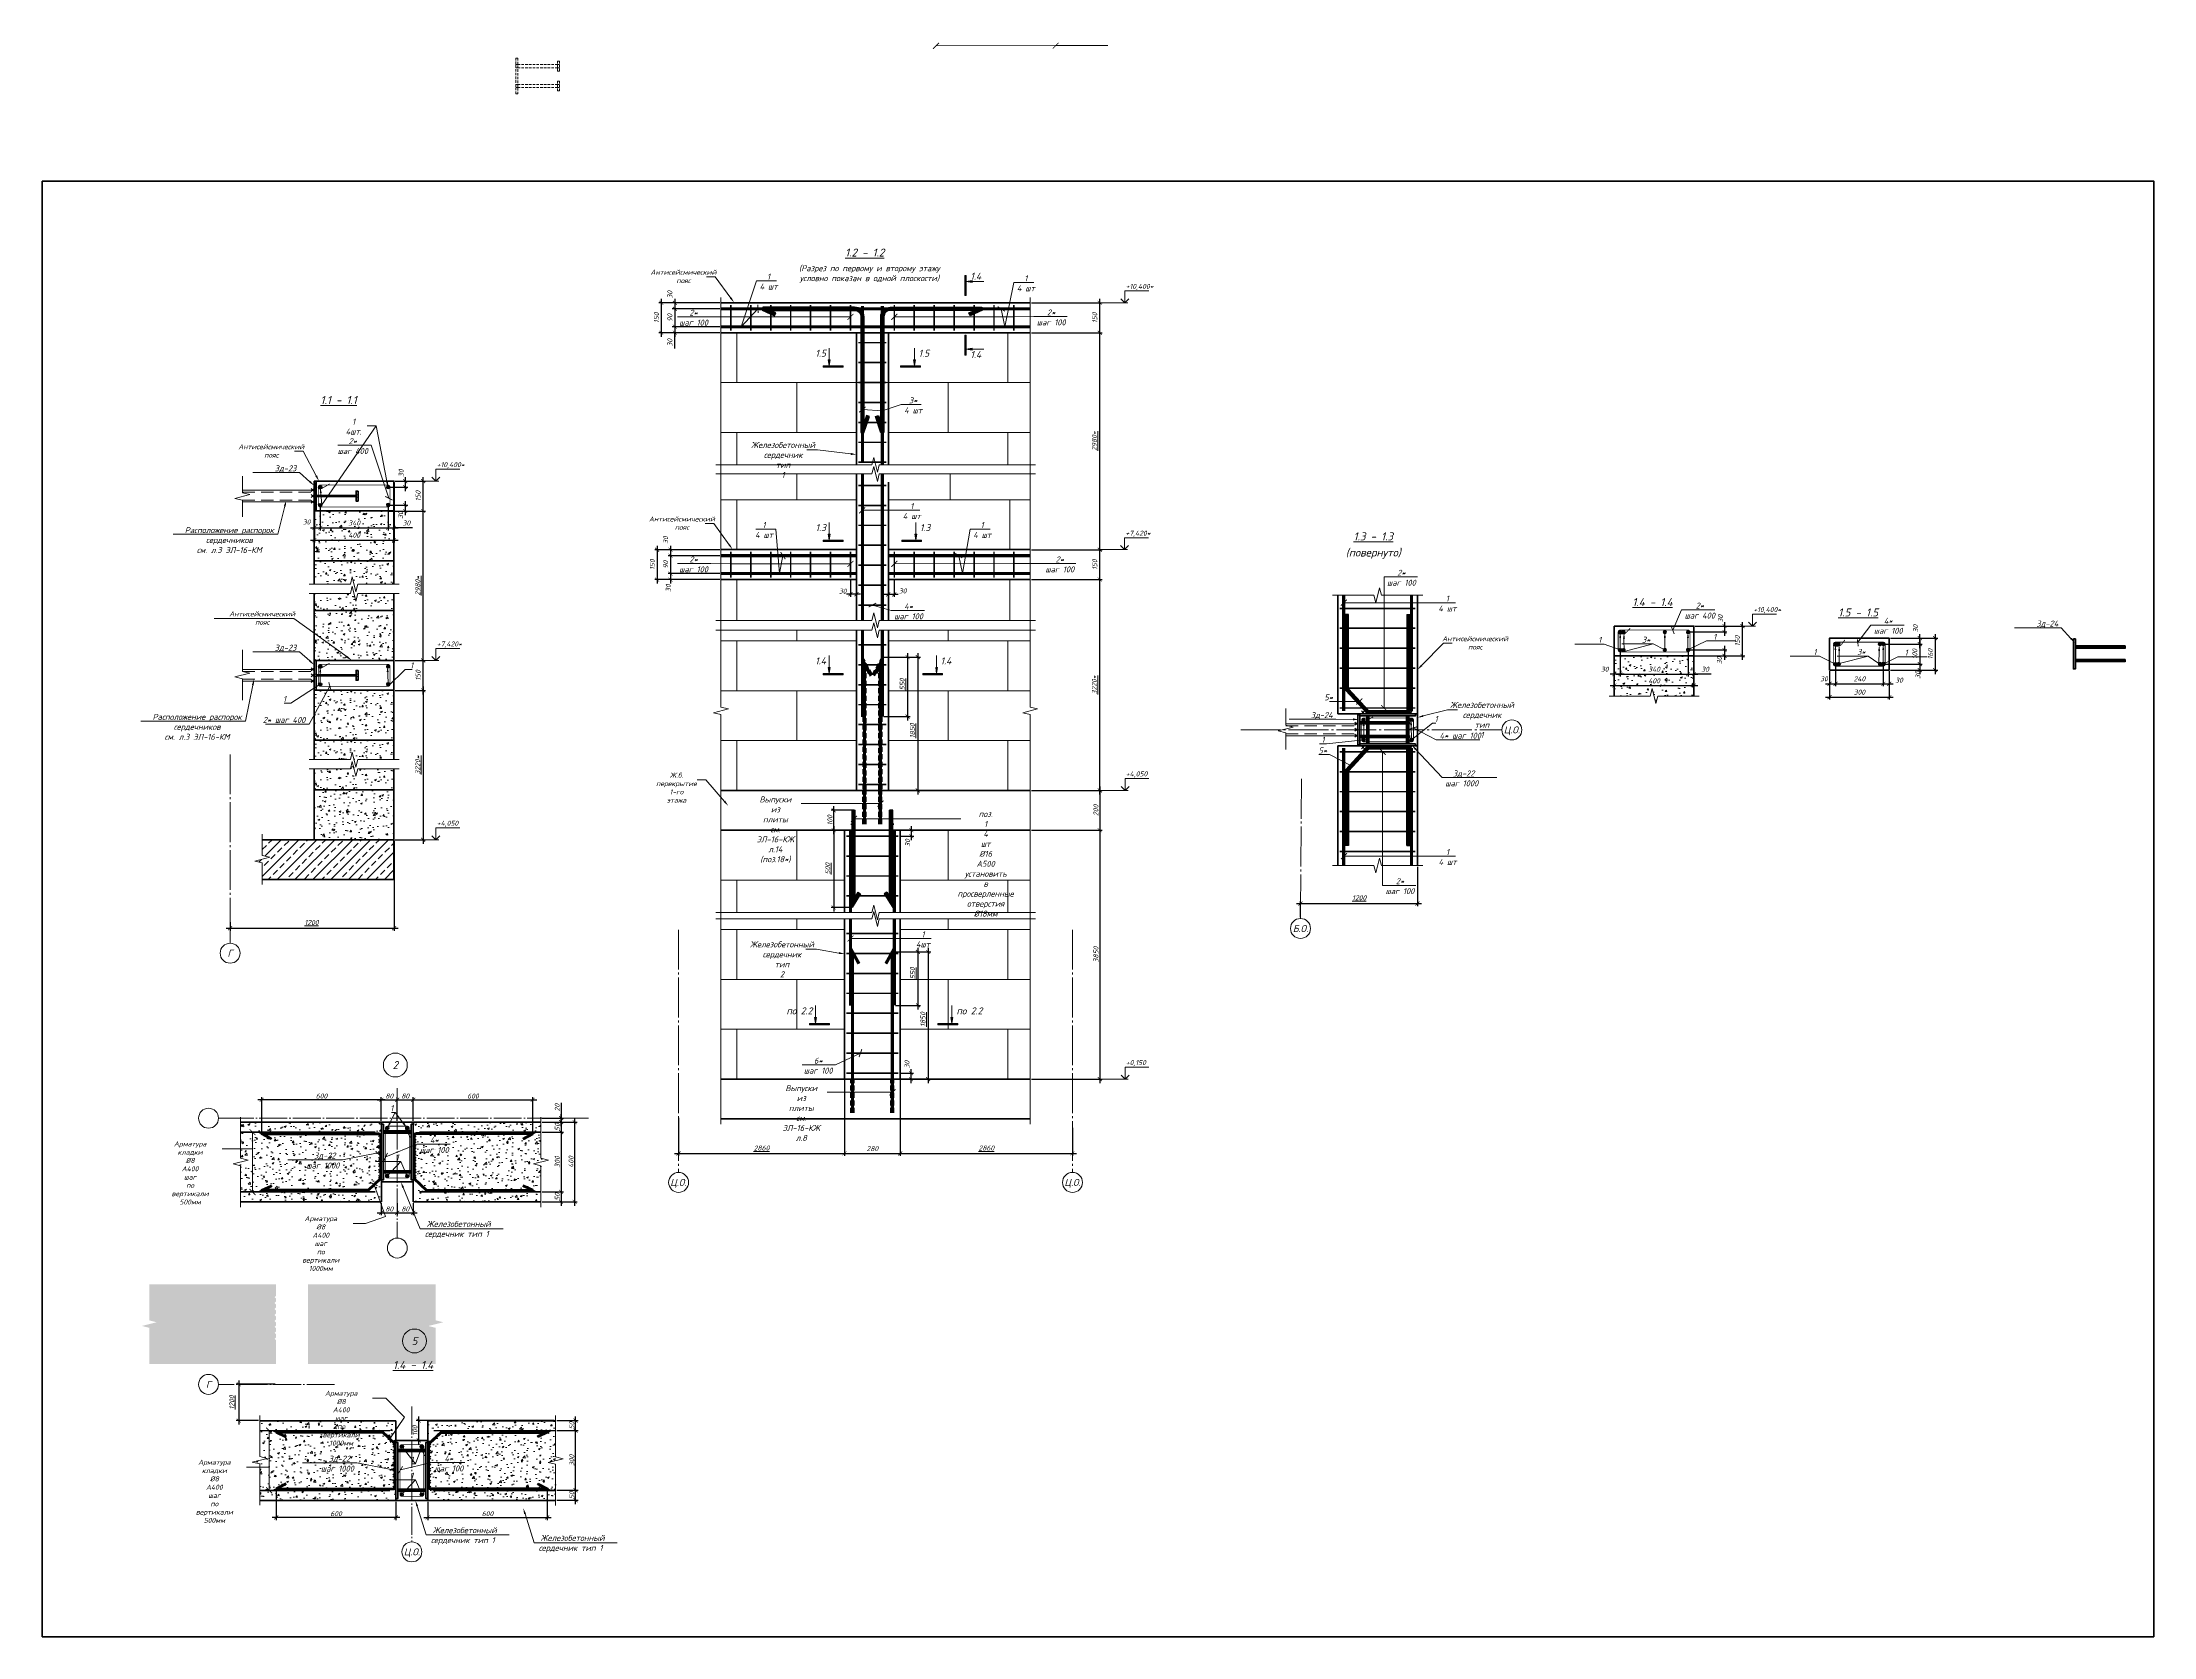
# Model space of a CAD drawing. Header units: millimetres. Extents: x -1807136 to 209800, y 0 to 410608.
# Drawn here: x 13723 to 24318, y 37576 to 45579 of the extents above; entities that cross this region are included whole.
import ezdxf
from ezdxf import colors
from ezdxf.entities.mleader import LeaderData, LeaderLine
from ezdxf.enums import TextEntityAlignment as Align
from ezdxf.math import Vec2, Vec3

# ---------------------------------------------------------------- set-up
doc = ezdxf.new("R2010")
doc.units = ezdxf.units.MM
doc.header["$PDMODE"] = 3
for name, pattern in [('DASHED2', [0.375, 0.25, -0.125]), ('GOST2.303 5', [24, 20, -1.5, 1, -1.5]), ('HIDDEN', [0.375, 0.25, -0.125])]:
    doc.linetypes.add(name, pattern=pattern)
doc.layers.get('0').update_dxf_attribs({"lineweight": 5})
doc.layers.get('Defpoints').update_dxf_attribs({"lineweight": 0})
for name, color, linetype, lineweight in [('!!!Металл', 7, 'Continuous', 15), ('!!!Металл разрез', 7, 'Continuous', 35), ('#Cварка', 96, 'Continuous', 30), ('#Dimensions', 7, 'Continuous', 9), ('#Арматура', 152, 'Continuous', 30), ('#Бетон разрез', 22, 'Continuous', 40), ('#Выноски', 7, 'Continuous', 15), ('#Газобетон', 152, 'Continuous', 35), ('#Газобетон вид', 150, 'Continuous', 18), ('#Оси', 7, 'Continuous', 9), ('#разм', 7, 'Continuous', 9), ('A-okno', 7, 'Continuous', 0), ('k_ Каркасы', 66, 'Continuous', 0), ('k_ Размеры', 7, 'Continuous', 15)]:
    doc.layers.add(name, color=color, linetype=linetype, lineweight=lineweight)
for name, color, linetype, lineweight, true_color in [('#Hatch', 252, 'Continuous', 5, 0x696969), ('#Арматура вид_1', 7, 'Continuous', 35, 0x454545), ('#Арматура вид_2', 7, 'Continuous', 35, 0x616161)]:
    doc.layers.add(name, color=color, linetype=linetype, lineweight=lineweight, true_color=true_color)
doc.styles.add('GOST 2.304', font='isocpeui.ttf')
doc.styles.get("Standard").update_dxf_attribs({"font": 'arial.ttf'})
doc.styles.add('STEP PR', font='isocpeui.ttf')
doc.dimstyles.new('SPDS', dxfattribs={"dimscale": 10, "dimtxt": 2.5, "dimasz": 2, "dimexe": 1.25, "dimexo": 0.625, "dimtad": 1, "dimdec": 0, "dimrnd": 0.001, "dimtxsty": 'STEP PR', "dimblk": 'ARCHTICK', "dimcen": 2.5, "dimdle": 2, "dimclrd": 256, "dimclre": 256, "dimclrt": 7, "dimadec": 0, "dimazin": 2, "dimtfac": 0.75, "dimtdec": 0, "dimtmove": 1, "dimatfit": 3, "dimfxl": 1, "dimtolj": 1, "dimarcsym": 1})
pattern_1 = [(50, (528.1, 813.37), (91.09233, -7.96954), [9.525, -104.775]), (355, (528.1, 813.37), (-17.62171, 95.52842), [7.62, -83.8203]), (100.45144, (535.69, 812.7), (73.47062, 87.55888), [8.095, -89.04512]), (46.1842, (528.1, 838.77), (135.53952, -21.02116), [14.2875, -157.1625]), (96.63556, (539.4, 837.02), (118.70207, 123.71306), [12.1425, -133.5678]), (351.18415, (528.1, 838.77), (118.70207, 123.71306), [11.43, -125.72987]), (21, (540.8, 832.42), (75.8072, -51.1326), [9.525, -104.775]), (326, (540.8, 832.42), (30.90101, 92.09398), [7.62, -83.82]), (71.45144, (547.12, 828.16), (106.70821, 40.96138), [8.095, -89.04497]), (37.5, (528.1, 813.367), (1.544302, 42.27752), [0, -82.804, 0, -85.09, 0, -84.1375]), (7.5, (528.1, 813.367), (33.40983, 50.090287), [0, -48.514, 0, -80.899, 0, -32.0675]), (327.5, (499.78, 813.367), (67.795298, -2.864372), [0, -31.75, 0, -99.06, 0, -131.445]), (317.5, (487.08, 813.367), (74.06459, 12.713246), [0, -41.275, 0, -65.786, 0, -93.345])]
pattern_2 = [(50, (601.246, -784.62), (91.09233, -7.96954), [9.525, -104.775]), (355, (601.25, -784.62), (-17.62171, 95.52842), [7.62, -83.8203]), (100.45144, (608.84, -785.28), (73.47062, 87.55888), [8.095, -89.04512]), (46.1842, (601.25, -759.22), (135.53952, -21.02116), [14.2875, -157.1625]), (96.63556, (612.54, -760.97), (118.70207, 123.71306), [12.1425, -133.5678]), (351.18415, (601.25, -759.22), (118.70207, 123.71306), [11.43, -125.72987]), (21, (613.946, -765.57), (75.8072, -51.1326), [9.525, -104.775]), (326, (613.95, -765.57), (30.90101, 92.09398), [7.62, -83.82]), (71.45144, (620.26, -769.83), (106.70821, 40.96138), [8.095, -89.04497]), (37.5, (601.246, -784.618), (1.544302, 42.27752), [0, -82.804, 0, -85.09, 0, -84.1375]), (7.5, (601.246, -784.62), (33.40983, 50.090287), [0, -48.514, 0, -80.899, 0, -32.0675]), (327.5, (572.925, -784.618), (67.795298, -2.864372), [0, -31.75, 0, -99.06, 0, -131.445]), (317.5, (560.225, -784.62), (74.06459, 12.713246), [0, -41.275, 0, -65.786, 0, -93.345])]

# ---------------------------------------------------------------- blocks, each defined once
blk = doc.blocks.new('_ArchTick')
at = {"color": 0, "linetype": 'ByBlock', "const_width": 0.15}
blk.add_lwpolyline([(-0.5, -0.5), (0.5, 0.5)], dxfattribs=at)
blk = doc.blocks.new('*D85')
at = {"layer": '#Dimensions', "lineweight": -2, "transparency": 16777216}
for p, q in [((17943, 42493), (18129, 42493)), ((18116, 42513), (18116, 41804)), ((17975, 41824), (18129, 41824))]:
    blk.add_line(p, q, dxfattribs=at)
at = {"layer": 'Defpoints', "color": 0, "transparency": 16777216}
for p in [(17936, 42493), (17968, 41824), (18116, 41824)]:
    blk.add_point(p, dxfattribs=at)
at = {"layer": '#Dimensions', "lineweight": -2, "transparency": 16777216, "xscale": 20, "yscale": 20, "zscale": 20}
for p, rotation in [((18116, 42493), 90), ((18116, 41824), 270)]:
    blk.add_blockref('_ArchTick', p, dxfattribs=dict(at, rotation=rotation))
at = {"layer": '#Dimensions', "transparency": 16777216, "insert": (18089, 42123), "char_height": 25, "attachment_point": 5, "rotation": 90, "style": 'STEP PR'}
blk.add_mtext('\\A1;\\L1850', dxfattribs=at)
blk = doc.blocks.new('*U121')
at = {"color": 0, "linetype": 'ByBlock', "lineweight": -2}
for p, q in [((2.78125, 0), (3.09375, 1.25)), ((3.09375, 1.25), (3.71875, -1.25)), ((2.78125, 0), (0, 0)), ((3.71875, -1.25), (4.03125, 0)), ((6.8125, 0), (4.03125, 0))]:
    blk.add_line(p, q, dxfattribs=at)
blk = doc.blocks.new('*U29')
at = {"layer": '#Арматура', "lineweight": 0}
h = blk.add_hatch(dxfattribs=at)
h.set_pattern_fill('ANSI31', scale=1.6)
edge = h.paths.add_edge_path()
edge.add_arc((0, 8), 8, 0, 360)
blk.add_circle((0, 8), 8)
blk = doc.blocks.new('Г.б.250х400')
at = {"layer": '#Hatch'}
h = blk.add_hatch(dxfattribs=at)
h.set_pattern_fill('AR-CONC', color=256, scale=0.5)
h.paths.add_polyline_path([(400, 250), (0, 250), (0, 0), (400, 0)])
at = {"layer": '#Газобетон'}
blk.add_lwpolyline([(0, 0), (400, 0), (400, 250), (0, 250)], close=True, dxfattribs=at)
blk = doc.blocks.new('*U52')
at = {"color": 0, "linetype": 'ByBlock', "lineweight": -2}
for p, q in [((3.58, 0), (3.9, 1.25)), ((3.9, 1.25), (4.52, -1.25)), ((3.58, 0), (0, 0)), ((4.52, -1.25), (4.83, 0)), ((8.42, 0), (4.83, 0))]:
    blk.add_line(p, q, dxfattribs=at)
blk = doc.blocks.new('*U87')
at = {"color": 0, "linetype": 'ByBlock', "lineweight": -2}
for p, q in [((6.92, 0), (7.23, 1.25)), ((7.23, 1.25), (7.85, -1.25)), ((6.92, 0), (0, 0)), ((7.85, -1.25), (8.17, 0)), ((15.08, 0), (8.17, 0))]:
    blk.add_line(p, q, dxfattribs=at)
blk = doc.blocks.new('*U100')
at = {"color": 0, "linetype": 'ByBlock', "lineweight": -2}
for p, q in [((6.92, 0), (7.23, 1.25)), ((7.23, 1.25), (7.85, -1.25)), ((6.92, 0), (0, 0)), ((7.85, -1.25), (8.17, 0)), ((15.08, 0), (8.17, 0))]:
    blk.add_line(p, q, dxfattribs=at)
blk = doc.blocks.new('*U88')
at = {"color": 0, "linetype": 'ByBlock', "lineweight": -2}
for p, q in [((6.92, 0), (7.23, 1.25)), ((7.23, 1.25), (7.85, -1.25)), ((6.92, 0), (0, 0)), ((7.85, -1.25), (8.17, 0)), ((15.08, 0), (8.17, 0))]:
    blk.add_line(p, q, dxfattribs=at)
blk = doc.blocks.new('*U106')
at = {"color": 0, "linetype": 'ByBlock', "lineweight": -2}
for p, q in [((2.78125, 0), (3.09375, 1.25)), ((3.09375, 1.25), (3.71875, -1.25)), ((2.78125, 0), (0, 0)), ((3.71875, -1.25), (4.03125, 0)), ((6.8125, 0), (4.03125, 0))]:
    blk.add_line(p, q, dxfattribs=at)
blk = doc.blocks.new('*U92')
for p, q in [((-0.5, 0.5), (0.5, -0.5)), ((0.5, 0.5), (-0.5, -0.5)), ((1.5, 0.5), (2.5, -0.5)), ((2.5, 0.5), (1.5, -0.5)), ((3.5, 0.5), (4.5, -0.5)), ((4.5, 0.5), (3.5, -0.5))]:
    blk.add_line(p, q)
blk = doc.blocks.new('*U97')
at = {"layer": '#разм', "ltscale": 100, "elevation": 0}
for points in [[(4577173, -920400), (4578375, -920400)], [(4577173, -921000), (4577173, -920400)], [(4575899, -921000), (4577323, -921000)]]:
    blk.add_lwpolyline(points, dxfattribs=at)
at = {"layer": 'A-okno', "color": 0, "lineweight": 50, "ltscale": 100, "elevation": 0}
for points in [[(4577173, -921000), (4576973, -920800)], [(4577173, -921000), (4577373, -920800)]]:
    blk.add_lwpolyline(points, dxfattribs=at)
at = {"layer": '#разм', "style": 'STEP PR'}
for tag, p in [('ОТМЕТКА', (4577216, -920299)), ('ПРИМЕЧАНИЕ', (4577314, -920711))]:
    blk.add_attdef(tag, p, '', height=250, dxfattribs=at)
blk = doc.blocks.new('*D101')
at = {"layer": '#Dimensions', "lineweight": -2, "transparency": 16777216}
for p, q in [((15494, 42326), (15646, 42326)), ((15634, 42346), (15634, 41556)), ((15494, 41576), (15646, 41576))]:
    blk.add_line(p, q, dxfattribs=at)
at = {"layer": 'Defpoints', "color": 0, "transparency": 16777216}
for p in [(15488, 42326), (15488, 41576), (15634, 41576)]:
    blk.add_point(p, dxfattribs=at)
at = {"layer": '#Dimensions', "lineweight": -2, "transparency": 16777216, "xscale": 20, "yscale": 20, "zscale": 20}
for p, rotation in [((15634, 42326), 90), ((15634, 41576), 270)]:
    blk.add_blockref('_ArchTick', p, dxfattribs=dict(at, rotation=rotation))
at = {"layer": '#Dimensions', "transparency": 16777216, "insert": (15607, 41951), "char_height": 25, "attachment_point": 5, "rotation": 90, "style": 'STEP PR'}
blk.add_mtext('\\A1;\\L3220*', dxfattribs=at)
blk = doc.blocks.new('*D102')
at = {"layer": '#Dimensions', "lineweight": -2, "transparency": 16777216}
for p, q in [((15634, 42306), (15634, 42496)), ((15494, 42476), (15646, 42476)), ((15494, 42326), (15646, 42326))]:
    blk.add_line(p, q, dxfattribs=at)
at = {"layer": 'Defpoints', "color": 0, "transparency": 16777216}
for p in [(15488, 42476), (15634, 42476), (15488, 42326)]:
    blk.add_point(p, dxfattribs=at)
at = {"layer": '#Dimensions', "lineweight": -2, "transparency": 16777216, "xscale": 20, "yscale": 20, "zscale": 20}
for p, rotation in [((15634, 42476), 90), ((15634, 42326), 270)]:
    blk.add_blockref('_ArchTick', p, dxfattribs=dict(at, rotation=rotation))
at = {"layer": '#Dimensions', "transparency": 16777216, "insert": (15609, 42401), "char_height": 25, "attachment_point": 5, "rotation": 90, "style": 'STEP PR'}
blk.add_mtext('\\A1;150', dxfattribs=at)
blk = doc.blocks.new('*D103')
at = {"layer": '#Dimensions', "lineweight": -2, "transparency": 16777216}
for p, q in [((15634, 42456), (15634, 43246)), ((15494, 43226), (15646, 43226)), ((15494, 42476), (15646, 42476))]:
    blk.add_line(p, q, dxfattribs=at)
at = {"layer": 'Defpoints', "color": 0, "transparency": 16777216}
for p in [(15488, 43226), (15634, 43226), (15488, 42476)]:
    blk.add_point(p, dxfattribs=at)
at = {"layer": '#Dimensions', "lineweight": -2, "transparency": 16777216, "xscale": 20, "yscale": 20, "zscale": 20}
for p, rotation in [((15634, 43226), 90), ((15634, 42476), 270)]:
    blk.add_blockref('_ArchTick', p, dxfattribs=dict(at, rotation=rotation))
at = {"layer": '#Dimensions', "transparency": 16777216, "insert": (15607, 42851), "char_height": 25, "attachment_point": 5, "rotation": 90, "style": 'STEP PR'}
blk.add_mtext('\\A1;\\L2980*', dxfattribs=at)
blk = doc.blocks.new('*D104')
at = {"layer": '#Dimensions', "lineweight": -2, "transparency": 16777216}
for p, q in [((15494, 43376), (15646, 43376)), ((15634, 43206), (15634, 43396)), ((15494, 43226), (15646, 43226))]:
    blk.add_line(p, q, dxfattribs=at)
at = {"layer": 'Defpoints', "color": 0, "transparency": 16777216}
for p in [(15488, 43376), (15634, 43376), (15488, 43226)]:
    blk.add_point(p, dxfattribs=at)
at = {"layer": '#Dimensions', "lineweight": -2, "transparency": 16777216, "xscale": 20, "yscale": 20, "zscale": 20}
for p, rotation in [((15634, 43376), 90), ((15634, 43226), 270)]:
    blk.add_blockref('_ArchTick', p, dxfattribs=dict(at, rotation=rotation))
at = {"layer": '#Dimensions', "transparency": 16777216, "insert": (15609, 43301), "char_height": 25, "attachment_point": 5, "rotation": 90, "style": 'STEP PR'}
blk.add_mtext('\\A1;150', dxfattribs=at)
blk = doc.blocks.new('*U182')
for p, q in [((-0.5, 0.5), (0.5, -0.5)), ((0.5, 0.5), (-0.5, -0.5)), ((1.5, 0.5), (2.5, -0.5)), ((2.5, 0.5), (1.5, -0.5)), ((3.5, 0.5), (4.5, -0.5)), ((4.5, 0.5), (3.5, -0.5)), ((5.5, 0.5), (6.5, -0.5)), ((6.5, 0.5), (5.5, -0.5)), ((7.5, 0.5), (8.5, -0.5)), ((8.5, 0.5), (7.5, -0.5)), ((9.5, 0.5), (10.5, -0.5)), ((10.5, 0.5), (9.5, -0.5)), ((11.5, 0.5), (12.5, -0.5)), ((12.5, 0.5), (11.5, -0.5)), ((13.5, 0.5), (14.5, -0.5)), ((14.5, 0.5), (13.5, -0.5)), ((15.5, 0.5), (16.5, -0.5)), ((16.5, 0.5), (15.5, -0.5))]:
    blk.add_line(p, q)
blk = doc.blocks.new('*U107')
for p, q in [((-0.5, 0.5), (0.5, -0.5)), ((0.5, 0.5), (-0.5, -0.5)), ((1.5, 0.5), (2.5, -0.5)), ((2.5, 0.5), (1.5, -0.5)), ((3.5, 0.5), (4.5, -0.5)), ((4.5, 0.5), (3.5, -0.5)), ((5.5, 0.5), (6.5, -0.5)), ((6.5, 0.5), (5.5, -0.5)), ((7.5, 0.5), (8.5, -0.5)), ((8.5, 0.5), (7.5, -0.5)), ((9.5, 0.5), (10.5, -0.5)), ((10.5, 0.5), (9.5, -0.5)), ((11.5, 0.5), (12.5, -0.5)), ((12.5, 0.5), (11.5, -0.5)), ((13.5, 0.5), (14.5, -0.5)), ((14.5, 0.5), (13.5, -0.5)), ((15.5, 0.5), (16.5, -0.5)), ((16.5, 0.5), (15.5, -0.5))]:
    blk.add_line(p, q)
blk = doc.blocks.new('*U113')
at = {"color": 0, "linetype": 'ByBlock', "lineweight": -2}
for p, q in [((68.51, 0), (68.82, 1.25)), ((68.82, 1.25), (69.45, -1.25)), ((68.51, 0), (0, 0)), ((69.45, -1.25), (69.76, 0)), ((138.27, 0), (69.76, 0))]:
    blk.add_line(p, q, dxfattribs=at)
blk = doc.blocks.new('*U425')
at = {"color": 0, "linetype": 'ByBlock', "lineweight": -2}
for p, q in [((68.51, 0), (68.82, 1.25)), ((68.82, 1.25), (69.45, -1.25)), ((68.51, 0), (0, 0)), ((69.45, -1.25), (69.76, 0)), ((138.27, 0), (69.76, 0))]:
    blk.add_line(p, q, dxfattribs=at)
blk = doc.blocks.new('*U108')
at = {"color": 0, "linetype": 'ByBlock', "lineweight": -2}
for p, q in [((26.11, 0), (26.42, 1.25)), ((26.42, 1.25), (27.04, -1.25)), ((26.11, 0), (0, 0)), ((27.04, -1.25), (27.36, 0)), ((53.46, 0), (27.36, 0))]:
    blk.add_line(p, q, dxfattribs=at)
blk = doc.blocks.new('*U114')
at = {"ltscale": 100}
h = blk.add_hatch(color=256, dxfattribs=at)
h.dxf.hatch_style = 1
h.paths.add_polyline_path([(1415, 1070), (1365, 1070), (1315, 1070), (1365, 770)])
h = blk.add_hatch(color=256, dxfattribs=at)
h.dxf.hatch_style = 1
h.paths.add_polyline_path([(1665, 700), (1665, 770), (665, 770), (665, 700)])
at = {"linetype": 'Continuous', "ltscale": 100}
for p, q in [((1365, 770), (1315, 1070)), ((1315, 1070), (1365, 1070)), ((1415, 1070), (1365, 1070)), ((1365, 770), (1415, 1070)), ((1665, 770), (665, 770)), ((665, 700), (1665, 700)), ((1665, 700), (1665, 770))]:
    blk.add_line(p, q, dxfattribs=at)
at = {"linetype": 'Continuous', "ltscale": 100, "extrusion": (1, -1e-16, 0), "elevation": 1365}
blk.add_lwpolyline([(1660, 0), (1070, 0)], dxfattribs=at)
at = {"linetype": 'Continuous', "ltscale": 100}
blk.add_lwpolyline([(665, 700), (665, 770)], dxfattribs=at)
at = {"ltscale": 100, "style": 'STEP PR'}
blk.add_attdef('Nh', text='', height=350, dxfattribs=at).set_placement((1799, 1222), align=Align.RIGHT)
blk = doc.blocks.new('*U105')
at = {"ltscale": 100}
h = blk.add_hatch(color=256, dxfattribs=at)
h.dxf.hatch_style = 1
h.paths.add_polyline_path([(-85, 1070), (-35, 1070), (15, 1070), (-35, 770)])
h = blk.add_hatch(color=256, dxfattribs=at)
h.dxf.hatch_style = 1
h.paths.add_polyline_path([(665, 700), (665, 770), (-335, 770), (-335, 700)])
at = {"linetype": 'Continuous', "ltscale": 100}
for p, q in [((-85, 1070), (-35, 1070)), ((-35, 770), (-85, 1070)), ((-35, 770), (15, 1070)), ((15, 1070), (-35, 1070)), ((-335, 700), (-335, 770)), ((-335, 770), (665, 770)), ((665, 700), (-335, 700))]:
    blk.add_line(p, q, dxfattribs=at)
at = {"linetype": 'Continuous', "ltscale": 100, "extrusion": (-1, -1e-16, 0), "elevation": 35}
blk.add_lwpolyline([(-1660, 0), (-1070, 0)], dxfattribs=at)
at = {"linetype": 'Continuous', "ltscale": 100}
blk.add_lwpolyline([(665, 700), (665, 770)], dxfattribs=at)
at = {"ltscale": 100, "style": 'STEP PR'}
blk.add_attdef('Nh', text='', height=350, dxfattribs=at).set_placement((-192, 1222), align=Align.RIGHT)
blk = doc.blocks.new('*D109')
at = {"layer": '#Dimensions', "lineweight": -2, "transparency": 16777216}
for p, q in [((18686, 42882), (19041, 42882)), ((19029, 41804), (19029, 42902)), ((18686, 41824), (19041, 41824))]:
    blk.add_line(p, q, dxfattribs=at)
at = {"layer": 'Defpoints', "color": 0, "transparency": 16777216}
for p in [(18680, 42882), (19029, 42882), (18680, 41824)]:
    blk.add_point(p, dxfattribs=at)
at = {"layer": '#Dimensions', "lineweight": -2, "transparency": 16777216, "xscale": 20, "yscale": 20, "zscale": 20}
for p, rotation in [((19029, 42882), 90), ((19029, 41824), 270)]:
    blk.add_blockref('_ArchTick', p, dxfattribs=dict(at, rotation=rotation))
at = {"layer": '#Dimensions', "transparency": 16777216, "insert": (19002, 42353), "char_height": 25, "attachment_point": 5, "rotation": 90, "style": 'STEP PR'}
blk.add_mtext('\\A1;\\L3220*\\P', dxfattribs=at)
blk = doc.blocks.new('*D110')
at = {"layer": '#Dimensions', "lineweight": -2, "transparency": 16777216}
for p, q in [((18686, 43032), (19041, 43032)), ((19029, 42862), (19029, 43052)), ((18686, 42882), (19041, 42882))]:
    blk.add_line(p, q, dxfattribs=at)
at = {"layer": 'Defpoints', "color": 0, "transparency": 16777216}
for p in [(18680, 43032), (19029, 43032), (18680, 42882)]:
    blk.add_point(p, dxfattribs=at)
at = {"layer": '#Dimensions', "lineweight": -2, "transparency": 16777216, "xscale": 20, "yscale": 20, "zscale": 20}
for p, rotation in [((19029, 43032), 90), ((19029, 42882), 270)]:
    blk.add_blockref('_ArchTick', p, dxfattribs=dict(at, rotation=rotation))
at = {"layer": '#Dimensions', "transparency": 16777216, "insert": (19004, 42957), "char_height": 25, "attachment_point": 5, "rotation": 90, "style": 'STEP PR'}
blk.add_mtext('\\A1;150', dxfattribs=at)
blk = doc.blocks.new('*D111')
at = {"layer": '#Dimensions', "lineweight": -2, "transparency": 16777216}
for p, q in [((18686, 44121), (19041, 44121)), ((19029, 43012), (19029, 44141)), ((18686, 43032), (19041, 43032))]:
    blk.add_line(p, q, dxfattribs=at)
at = {"layer": 'Defpoints', "color": 0, "transparency": 16777216}
for p in [(18680, 44121), (19029, 44121), (18680, 43032)]:
    blk.add_point(p, dxfattribs=at)
at = {"layer": '#Dimensions', "lineweight": -2, "transparency": 16777216, "xscale": 20, "yscale": 20, "zscale": 20}
for p, rotation in [((19029, 44121), 90), ((19029, 43032), 270)]:
    blk.add_blockref('_ArchTick', p, dxfattribs=dict(at, rotation=rotation))
at = {"layer": '#Dimensions', "transparency": 16777216, "insert": (19002, 43577), "char_height": 25, "attachment_point": 5, "rotation": 90, "style": 'STEP PR'}
blk.add_mtext('\\A1;\\L2980*', dxfattribs=at)
blk = doc.blocks.new('*D112')
at = {"layer": '#Dimensions', "lineweight": -2, "transparency": 16777216}
for p, q in [((19029, 44101), (19029, 44291)), ((18686, 44271), (19041, 44271)), ((18686, 44121), (19041, 44121))]:
    blk.add_line(p, q, dxfattribs=at)
at = {"layer": 'Defpoints', "color": 0, "transparency": 16777216}
for p in [(18680, 44271), (19029, 44271), (18680, 44121)]:
    blk.add_point(p, dxfattribs=at)
at = {"layer": '#Dimensions', "lineweight": -2, "transparency": 16777216, "xscale": 20, "yscale": 20, "zscale": 20}
for p, rotation in [((19029, 44271), 90), ((19029, 44121), 270)]:
    blk.add_blockref('_ArchTick', p, dxfattribs=dict(at, rotation=rotation))
at = {"layer": '#Dimensions', "transparency": 16777216, "insert": (19004, 44196), "char_height": 25, "attachment_point": 5, "rotation": 90, "style": 'STEP PR'}
blk.add_mtext('\\A1;150', dxfattribs=at)
blk = doc.blocks.new('*U147')
at = {"ltscale": 100}
h = blk.add_hatch(color=256, dxfattribs=at)
h.dxf.hatch_style = 1
h.paths.add_polyline_path([(1415, 1070), (1365, 1070), (1315, 1070), (1365, 770)])
h = blk.add_hatch(color=256, dxfattribs=at)
h.dxf.hatch_style = 1
h.paths.add_polyline_path([(1665, 700), (1665, 770), (665, 770), (665, 700)])
at = {"linetype": 'Continuous', "ltscale": 100}
for p, q in [((1365, 770), (1315, 1070)), ((1315, 1070), (1365, 1070)), ((1415, 1070), (1365, 1070)), ((1365, 770), (1415, 1070)), ((1665, 770), (665, 770)), ((665, 700), (1665, 700)), ((1665, 700), (1665, 770))]:
    blk.add_line(p, q, dxfattribs=at)
at = {"linetype": 'Continuous', "ltscale": 100, "extrusion": (1, -1e-16, 0), "elevation": 1365}
blk.add_lwpolyline([(1660, 0), (1070, 0)], dxfattribs=at)
at = {"linetype": 'Continuous', "ltscale": 100}
blk.add_lwpolyline([(665, 700), (665, 770)], dxfattribs=at)
at = {"ltscale": 100, "style": 'STEP PR'}
blk.add_attdef('Nh', text='', height=350, dxfattribs=at).set_placement((1799, 1222), align=Align.RIGHT)
blk = doc.blocks.new('*D115')
at = {"layer": '#Dimensions', "lineweight": -2, "transparency": 16777216}
for p, q in [((15088, 43370), (15088, 43068)), ((15488, 43370), (15488, 43068)), ((15068, 43080), (15508, 43080))]:
    blk.add_line(p, q, dxfattribs=at)
at = {"layer": 'Defpoints', "color": 0, "transparency": 16777216}
for p in [(15088, 43376), (15488, 43376), (15488, 43080)]:
    blk.add_point(p, dxfattribs=at)
at = {"layer": '#Dimensions', "lineweight": -2, "transparency": 16777216, "xscale": 20, "yscale": 20, "zscale": 20, "rotation": 180}
blk.add_blockref('_ArchTick', (15088, 43080), dxfattribs=at)
at = {"layer": '#Dimensions', "lineweight": -2, "transparency": 16777216, "xscale": 20, "yscale": 20, "zscale": 20}
blk.add_blockref('_ArchTick', (15488, 43080), dxfattribs=at)
at = {"layer": '#Dimensions', "transparency": 16777216, "insert": (15288, 43105), "char_height": 25, "attachment_point": 5, "style": 'STEP PR'}
blk.add_mtext('\\A1;400', dxfattribs=at)
blk = doc.blocks.new('*D116')
at = {"layer": '#Dimensions', "lineweight": -2, "transparency": 16777216}
for p, q in [((15118, 43250), (15118, 43129)), ((15068, 43142), (15138, 43142)), ((15088, 43220), (15088, 43129))]:
    blk.add_line(p, q, dxfattribs=at)
at = {"layer": 'Defpoints', "color": 0, "transparency": 16777216}
for p in [(15118, 43256), (15088, 43226), (15118, 43142)]:
    blk.add_point(p, dxfattribs=at)
at = {"layer": '#Dimensions', "lineweight": -2, "transparency": 16777216, "xscale": 20, "yscale": 20, "zscale": 20, "rotation": 180}
blk.add_blockref('_ArchTick', (15088, 43142), dxfattribs=at)
at = {"layer": '#Dimensions', "lineweight": -2, "transparency": 16777216, "xscale": 20, "yscale": 20, "zscale": 20}
blk.add_blockref('_ArchTick', (15118, 43142), dxfattribs=at)
at = {"layer": '#Dimensions', "transparency": 16777216, "insert": (15049, 43171), "char_height": 25, "attachment_point": 5, "style": 'STEP PR'}
blk.add_mtext('\\A1;30', dxfattribs=at)
blk = doc.blocks.new('*D117')
at = {"layer": '#Dimensions', "lineweight": -2, "transparency": 16777216}
for p, q in [((15118, 43250), (15118, 43129)), ((15458, 43250), (15458, 43129)), ((15098, 43142), (15478, 43142))]:
    blk.add_line(p, q, dxfattribs=at)
at = {"layer": 'Defpoints', "color": 0, "transparency": 16777216}
for p in [(15118, 43256), (15458, 43256), (15458, 43142)]:
    blk.add_point(p, dxfattribs=at)
at = {"layer": '#Dimensions', "lineweight": -2, "transparency": 16777216, "xscale": 20, "yscale": 20, "zscale": 20, "rotation": 180}
blk.add_blockref('_ArchTick', (15118, 43142), dxfattribs=at)
at = {"layer": '#Dimensions', "lineweight": -2, "transparency": 16777216, "xscale": 20, "yscale": 20, "zscale": 20}
blk.add_blockref('_ArchTick', (15458, 43142), dxfattribs=at)
at = {"layer": '#Dimensions', "transparency": 16777216, "insert": (15288, 43166), "char_height": 25, "attachment_point": 5, "style": 'STEP PR'}
blk.add_mtext('\\A1;340', dxfattribs=at)
blk = doc.blocks.new('*D118')
at = {"layer": '#Dimensions', "lineweight": -2, "transparency": 16777216}
for p, q in [((15458, 43250), (15458, 43129)), ((15438, 43142), (15508, 43142)), ((15488, 43220), (15488, 43129)), ((15580, 43142), (15488, 43142))]:
    blk.add_line(p, q, dxfattribs=at)
at = {"layer": 'Defpoints', "color": 0, "transparency": 16777216}
for p in [(15458, 43256), (15488, 43226), (15488, 43142)]:
    blk.add_point(p, dxfattribs=at)
at = {"layer": '#Dimensions', "lineweight": -2, "transparency": 16777216, "xscale": 20, "yscale": 20, "zscale": 20, "rotation": 180}
blk.add_blockref('_ArchTick', (15458, 43142), dxfattribs=at)
at = {"layer": '#Dimensions', "lineweight": -2, "transparency": 16777216, "xscale": 20, "yscale": 20, "zscale": 20}
blk.add_blockref('_ArchTick', (15488, 43142), dxfattribs=at)
at = {"layer": '#Dimensions', "transparency": 16777216, "insert": (15550, 43166), "char_height": 25, "attachment_point": 5, "style": 'STEP PR'}
blk.add_mtext('\\A1;30', dxfattribs=at)
blk = doc.blocks.new('*D119')
at = {"layer": '#Dimensions', "lineweight": -2, "transparency": 16777216}
for p, q in [((15464, 43346), (15557, 43346)), ((15494, 43376), (15557, 43376)), ((15544, 43396), (15544, 43326))]:
    blk.add_line(p, q, dxfattribs=at)
at = {"layer": 'Defpoints', "color": 0, "transparency": 16777216}
for p in [(15458, 43346), (15488, 43376), (15544, 43346)]:
    blk.add_point(p, dxfattribs=at)
at = {"layer": '#Dimensions', "lineweight": -2, "transparency": 16777216, "xscale": 20, "yscale": 20, "zscale": 20}
for p, rotation in [((15544, 43376), 90), ((15544, 43346), 270)]:
    blk.add_blockref('_ArchTick', p, dxfattribs=dict(at, rotation=rotation))
at = {"layer": '#Dimensions', "transparency": 16777216, "insert": (15524, 43416), "char_height": 25, "attachment_point": 5, "rotation": 90, "style": 'STEP PR'}
blk.add_mtext('\\A1;30', dxfattribs=at)
blk = doc.blocks.new('*D120')
at = {"layer": '#Dimensions', "lineweight": -2, "transparency": 16777216}
for p, q in [((15464, 43256), (15557, 43256)), ((15544, 43276), (15544, 43206)), ((15464, 43226), (15557, 43226))]:
    blk.add_line(p, q, dxfattribs=at)
at = {"layer": 'Defpoints', "color": 0, "transparency": 16777216}
for p in [(15458, 43256), (15458, 43226), (15544, 43226)]:
    blk.add_point(p, dxfattribs=at)
at = {"layer": '#Dimensions', "lineweight": -2, "transparency": 16777216, "xscale": 20, "yscale": 20, "zscale": 20}
for p, rotation in [((15544, 43256), 90), ((15544, 43226), 270)]:
    blk.add_blockref('_ArchTick', p, dxfattribs=dict(at, rotation=rotation))
at = {"layer": '#Dimensions', "transparency": 16777216, "insert": (15520, 43206), "char_height": 25, "attachment_point": 5, "rotation": 90, "style": 'STEP PR'}
blk.add_mtext('\\A1;30', dxfattribs=at)
blk = doc.blocks.new('*D122')
at = {"layer": '#Dimensions', "lineweight": -2, "transparency": 16777216}
for p, q in [((16897, 44291), (16897, 44221)), ((17122, 44271), (16884, 44271)), ((17122, 44241), (16884, 44241))]:
    blk.add_line(p, q, dxfattribs=at)
at = {"layer": 'Defpoints', "color": 0, "transparency": 16777216}
for p in [(16897, 44241), (17128, 44271), (17128, 44241)]:
    blk.add_point(p, dxfattribs=at)
at = {"layer": '#Dimensions', "lineweight": -2, "transparency": 16777216, "xscale": 20, "yscale": 20, "zscale": 20}
for p, rotation in [((16897, 44271), 90), ((16897, 44241), 270)]:
    blk.add_blockref('_ArchTick', p, dxfattribs=dict(at, rotation=rotation))
at = {"layer": '#Dimensions', "transparency": 16777216, "insert": (16872, 44312), "char_height": 25, "attachment_point": 5, "rotation": 90, "style": 'STEP PR'}
blk.add_mtext('\\A1;30', dxfattribs=at)
blk = doc.blocks.new('*D123')
at = {"layer": '#Dimensions', "lineweight": -2, "transparency": 16777216}
for p, q in [((17122, 44241), (16884, 44241)), ((16897, 44261), (16897, 44131)), ((17122, 44151), (16884, 44151))]:
    blk.add_line(p, q, dxfattribs=at)
at = {"layer": 'Defpoints', "color": 0, "transparency": 16777216}
for p in [(17128, 44241), (16897, 44151), (17128, 44151)]:
    blk.add_point(p, dxfattribs=at)
at = {"layer": '#Dimensions', "lineweight": -2, "transparency": 16777216, "xscale": 20, "yscale": 20, "zscale": 20}
for p, rotation in [((16897, 44241), 90), ((16897, 44151), 270)]:
    blk.add_blockref('_ArchTick', p, dxfattribs=dict(at, rotation=rotation))
at = {"layer": '#Dimensions', "transparency": 16777216, "insert": (16872, 44196), "char_height": 25, "attachment_point": 5, "rotation": 90, "style": 'STEP PR'}
blk.add_mtext('\\A1;90', dxfattribs=at)
blk = doc.blocks.new('*D124')
at = {"layer": '#Dimensions', "lineweight": -2, "transparency": 16777216}
for p, q in [((17122, 44151), (16884, 44151)), ((17122, 44121), (16884, 44121)), ((16897, 44171), (16897, 44101)), ((16897, 44042), (16897, 44121))]:
    blk.add_line(p, q, dxfattribs=at)
at = {"layer": 'Defpoints', "color": 0, "transparency": 16777216}
for p in [(16897, 44121), (17128, 44151), (17128, 44121)]:
    blk.add_point(p, dxfattribs=at)
at = {"layer": '#Dimensions', "lineweight": -2, "transparency": 16777216, "xscale": 20, "yscale": 20, "zscale": 20}
for p, rotation in [((16897, 44151), 90), ((16897, 44121), 270)]:
    blk.add_blockref('_ArchTick', p, dxfattribs=dict(at, rotation=rotation))
at = {"layer": '#Dimensions', "transparency": 16777216, "insert": (16872, 44071), "char_height": 25, "attachment_point": 5, "rotation": 90, "style": 'STEP PR'}
blk.add_mtext('\\A1;30', dxfattribs=at)
blk = doc.blocks.new('*D125')
at = {"layer": '#Dimensions', "lineweight": -2, "transparency": 16777216}
for p, q in [((16829, 44291), (16829, 44101)), ((17122, 44271), (16817, 44271)), ((17122, 44121), (16817, 44121))]:
    blk.add_line(p, q, dxfattribs=at)
at = {"layer": 'Defpoints', "color": 0, "transparency": 16777216}
for p in [(17128, 44271), (16829, 44121), (17128, 44121)]:
    blk.add_point(p, dxfattribs=at)
at = {"layer": '#Dimensions', "lineweight": -2, "transparency": 16777216, "xscale": 20, "yscale": 20, "zscale": 20}
for p, rotation in [((16829, 44271), 90), ((16829, 44121), 270)]:
    blk.add_blockref('_ArchTick', p, dxfattribs=dict(at, rotation=rotation))
at = {"layer": '#Dimensions', "transparency": 16777216, "insert": (16805, 44196), "char_height": 25, "attachment_point": 5, "rotation": 90, "style": 'STEP PR'}
blk.add_mtext('\\A1;150', dxfattribs=at)
blk = doc.blocks.new('*D129')
at = {"layer": '#Dimensions', "lineweight": -2, "transparency": 16777216}
for p, q in [((17122, 43032), (16863, 43032)), ((16875, 43052), (16875, 42982)), ((17122, 43002), (16863, 43002))]:
    blk.add_line(p, q, dxfattribs=at)
at = {"layer": 'Defpoints', "color": 0, "transparency": 16777216}
for p in [(17128, 43032), (16875, 43002), (17128, 43002)]:
    blk.add_point(p, dxfattribs=at)
at = {"layer": '#Dimensions', "lineweight": -2, "transparency": 16777216, "xscale": 20, "yscale": 20, "zscale": 20}
for p, rotation in [((16875, 43032), 90), ((16875, 43002), 270)]:
    blk.add_blockref('_ArchTick', p, dxfattribs=dict(at, rotation=rotation))
at = {"layer": '#Dimensions', "transparency": 16777216, "insert": (16851, 43080), "char_height": 25, "attachment_point": 5, "rotation": 90, "style": 'STEP PR'}
blk.add_mtext('\\A1;30', dxfattribs=at)
blk = doc.blocks.new('*D126')
at = {"layer": '#Dimensions', "lineweight": -2, "transparency": 16777216}
for p, q in [((16875, 43022), (16875, 42892)), ((17122, 43002), (16863, 43002)), ((17122, 42912), (16863, 42912))]:
    blk.add_line(p, q, dxfattribs=at)
at = {"layer": 'Defpoints', "color": 0, "transparency": 16777216}
for p in [(16875, 42912), (17128, 43002), (17128, 42912)]:
    blk.add_point(p, dxfattribs=at)
at = {"layer": '#Dimensions', "lineweight": -2, "transparency": 16777216, "xscale": 20, "yscale": 20, "zscale": 20}
for p, rotation in [((16875, 43002), 90), ((16875, 42912), 270)]:
    blk.add_blockref('_ArchTick', p, dxfattribs=dict(at, rotation=rotation))
at = {"layer": '#Dimensions', "transparency": 16777216, "insert": (16851, 42957), "char_height": 25, "attachment_point": 5, "rotation": 90, "style": 'STEP PR'}
blk.add_mtext('\\A1;90', dxfattribs=at)
blk = doc.blocks.new('*D127')
at = {"layer": '#Dimensions', "lineweight": -2, "transparency": 16777216}
for p, q in [((17122, 42912), (16863, 42912)), ((16875, 42932), (16875, 42862)), ((17122, 42882), (16863, 42882))]:
    blk.add_line(p, q, dxfattribs=at)
at = {"layer": 'Defpoints', "color": 0, "transparency": 16777216}
for p in [(17128, 42912), (16875, 42882), (17128, 42882)]:
    blk.add_point(p, dxfattribs=at)
at = {"layer": '#Dimensions', "lineweight": -2, "transparency": 16777216, "xscale": 20, "yscale": 20, "zscale": 20}
for p, rotation in [((16875, 42912), 90), ((16875, 42882), 270)]:
    blk.add_blockref('_ArchTick', p, dxfattribs=dict(at, rotation=rotation))
at = {"layer": '#Dimensions', "transparency": 16777216, "insert": (16864, 42839), "char_height": 25, "attachment_point": 5, "rotation": 90, "style": 'STEP PR'}
blk.add_mtext('\\A1;30', dxfattribs=at)
blk = doc.blocks.new('*D128')
at = {"layer": '#Dimensions', "lineweight": -2, "transparency": 16777216}
for p, q in [((17122, 43032), (16796, 43032)), ((16808, 43052), (16808, 42862)), ((17122, 42882), (16796, 42882))]:
    blk.add_line(p, q, dxfattribs=at)
at = {"layer": 'Defpoints', "color": 0, "transparency": 16777216}
for p in [(17128, 43032), (16808, 42882), (17128, 42882)]:
    blk.add_point(p, dxfattribs=at)
at = {"layer": '#Dimensions', "lineweight": -2, "transparency": 16777216, "xscale": 20, "yscale": 20, "zscale": 20}
for p, rotation in [((16808, 43032), 90), ((16808, 42882), 270)]:
    blk.add_blockref('_ArchTick', p, dxfattribs=dict(at, rotation=rotation))
at = {"layer": '#Dimensions', "transparency": 16777216, "insert": (16784, 42957), "char_height": 25, "attachment_point": 5, "rotation": 90, "style": 'STEP PR'}
blk.add_mtext('\\A1;150', dxfattribs=at)
blk = doc.blocks.new('*D130')
at = {"layer": '#Dimensions', "lineweight": -2, "transparency": 16777216}
for p, q in [((17948, 42808), (18018, 42808)), ((17968, 42876), (17968, 42796)), ((17998, 42886), (17998, 42796))]:
    blk.add_line(p, q, dxfattribs=at)
at = {"layer": 'Defpoints', "color": 0, "transparency": 16777216}
for p in [(17968, 42882), (17998, 42892), (17998, 42808)]:
    blk.add_point(p, dxfattribs=at)
at = {"layer": '#Dimensions', "lineweight": -2, "transparency": 16777216, "xscale": 20, "yscale": 20, "zscale": 20, "rotation": 180}
blk.add_blockref('_ArchTick', (17968, 42808), dxfattribs=at)
at = {"layer": '#Dimensions', "lineweight": -2, "transparency": 16777216, "xscale": 20, "yscale": 20, "zscale": 20}
blk.add_blockref('_ArchTick', (17998, 42808), dxfattribs=at)
at = {"layer": '#Dimensions', "transparency": 16777216, "insert": (18040, 42825), "char_height": 25, "attachment_point": 5, "style": 'STEP PR'}
blk.add_mtext('\\A1;30', dxfattribs=at)
blk = doc.blocks.new('*D131')
at = {"layer": '#Dimensions', "lineweight": -2, "transparency": 16777216}
for p, q in [((17828, 42808), (17758, 42808)), ((17778, 42886), (17778, 42796)), ((17808, 42876), (17808, 42796))]:
    blk.add_line(p, q, dxfattribs=at)
at = {"layer": 'Defpoints', "color": 0, "transparency": 16777216}
for p in [(17778, 42892), (17778, 42808), (17808, 42882)]:
    blk.add_point(p, dxfattribs=at)
at = {"layer": '#Dimensions', "lineweight": -2, "transparency": 16777216, "xscale": 20, "yscale": 20, "zscale": 20, "rotation": 180}
blk.add_blockref('_ArchTick', (17778, 42808), dxfattribs=at)
at = {"layer": '#Dimensions', "lineweight": -2, "transparency": 16777216, "xscale": 20, "yscale": 20, "zscale": 20}
blk.add_blockref('_ArchTick', (17808, 42808), dxfattribs=at)
at = {"layer": '#Dimensions', "transparency": 16777216, "insert": (17739, 42824), "char_height": 25, "attachment_point": 5, "style": 'STEP PR'}
blk.add_mtext('\\A1;30', dxfattribs=at)
blk = doc.blocks.new('*D134')
at = {"layer": '#Dimensions', "lineweight": -2, "transparency": 16777216}
for p, q in [((22017, 42649), (22266, 42649)), ((22254, 42479), (22254, 42669)), ((22017, 42499), (22266, 42499))]:
    blk.add_line(p, q, dxfattribs=at)
at = {"layer": 'Defpoints', "color": 0, "transparency": 16777216}
for p in [(22011, 42649), (22254, 42649), (22011, 42499)]:
    blk.add_point(p, dxfattribs=at)
at = {"layer": '#Dimensions', "lineweight": -2, "transparency": 16777216, "xscale": 20, "yscale": 20, "zscale": 20}
for p, rotation in [((22254, 42649), 90), ((22254, 42499), 270)]:
    blk.add_blockref('_ArchTick', p, dxfattribs=dict(at, rotation=rotation))
at = {"layer": '#Dimensions', "transparency": 16777216, "insert": (22229, 42574), "char_height": 25, "attachment_point": 5, "rotation": 90, "style": 'STEP PR'}
blk.add_mtext('\\A1;150', dxfattribs=at)
blk = doc.blocks.new('*D135')
at = {"layer": '#Dimensions', "lineweight": -2, "transparency": 16777216}
for p, q in [((21611, 42643), (21611, 42337)), ((22011, 42643), (22011, 42337)), ((21591, 42350), (22031, 42350))]:
    blk.add_line(p, q, dxfattribs=at)
at = {"layer": 'Defpoints', "color": 0, "transparency": 16777216}
for p in [(21611, 42649), (22011, 42649), (22011, 42350)]:
    blk.add_point(p, dxfattribs=at)
at = {"layer": '#Dimensions', "lineweight": -2, "transparency": 16777216, "xscale": 20, "yscale": 20, "zscale": 20, "rotation": 180}
blk.add_blockref('_ArchTick', (21611, 42350), dxfattribs=at)
at = {"layer": '#Dimensions', "lineweight": -2, "transparency": 16777216, "xscale": 20, "yscale": 20, "zscale": 20}
blk.add_blockref('_ArchTick', (22011, 42350), dxfattribs=at)
at = {"layer": '#Dimensions', "transparency": 16777216, "insert": (21811, 42374), "char_height": 25, "attachment_point": 5, "style": 'STEP PR'}
blk.add_mtext('\\A1;400', dxfattribs=at)
blk = doc.blocks.new('*D136')
at = {"layer": '#Dimensions', "lineweight": -2, "transparency": 16777216}
for p, q in [((21641, 42523), (21641, 42395)), ((21981, 42523), (21981, 42395)), ((21621, 42407), (22001, 42407))]:
    blk.add_line(p, q, dxfattribs=at)
at = {"layer": 'Defpoints', "color": 0, "transparency": 16777216}
for p in [(21641, 42529), (21981, 42529), (21981, 42407)]:
    blk.add_point(p, dxfattribs=at)
at = {"layer": '#Dimensions', "lineweight": -2, "transparency": 16777216, "xscale": 20, "yscale": 20, "zscale": 20, "rotation": 180}
blk.add_blockref('_ArchTick', (21641, 42407), dxfattribs=at)
at = {"layer": '#Dimensions', "lineweight": -2, "transparency": 16777216, "xscale": 20, "yscale": 20, "zscale": 20}
blk.add_blockref('_ArchTick', (21981, 42407), dxfattribs=at)
at = {"layer": '#Dimensions', "transparency": 16777216, "insert": (21811, 42432), "char_height": 25, "attachment_point": 5, "style": 'STEP PR'}
blk.add_mtext('\\A1;340', dxfattribs=at)
blk = doc.blocks.new('*D137')
at = {"layer": '#Dimensions', "lineweight": -2, "transparency": 16777216}
for p, q in [((21981, 42523), (21981, 42395)), ((22011, 42493), (22011, 42395)), ((21961, 42407), (22031, 42407)), ((22097, 42407), (22011, 42407))]:
    blk.add_line(p, q, dxfattribs=at)
at = {"layer": 'Defpoints', "color": 0, "transparency": 16777216}
for p in [(21981, 42529), (22011, 42499), (22011, 42407)]:
    blk.add_point(p, dxfattribs=at)
at = {"layer": '#Dimensions', "lineweight": -2, "transparency": 16777216, "xscale": 20, "yscale": 20, "zscale": 20, "rotation": 180}
blk.add_blockref('_ArchTick', (21981, 42407), dxfattribs=at)
at = {"layer": '#Dimensions', "lineweight": -2, "transparency": 16777216, "xscale": 20, "yscale": 20, "zscale": 20}
blk.add_blockref('_ArchTick', (22011, 42407), dxfattribs=at)
at = {"layer": '#Dimensions', "transparency": 16777216, "insert": (22067, 42432), "char_height": 25, "attachment_point": 5, "style": 'STEP PR'}
blk.add_mtext('\\A1;30', dxfattribs=at)
blk = doc.blocks.new('*D132')
at = {"layer": '#Dimensions', "lineweight": -2, "transparency": 16777216}
for p, q in [((21987, 42619), (22176, 42619)), ((22017, 42649), (22176, 42649)), ((22164, 42669), (22164, 42599))]:
    blk.add_line(p, q, dxfattribs=at)
at = {"layer": 'Defpoints', "color": 0, "transparency": 16777216}
for p in [(21981, 42619), (22011, 42649), (22164, 42619)]:
    blk.add_point(p, dxfattribs=at)
at = {"layer": '#Dimensions', "lineweight": -2, "transparency": 16777216, "xscale": 20, "yscale": 20, "zscale": 20}
for p, rotation in [((22164, 42649), 90), ((22164, 42619), 270)]:
    blk.add_blockref('_ArchTick', p, dxfattribs=dict(at, rotation=rotation))
at = {"layer": '#Dimensions', "transparency": 16777216, "insert": (22144, 42686), "char_height": 25, "attachment_point": 5, "rotation": 90, "style": 'STEP PR'}
blk.add_mtext('\\A1;30', dxfattribs=at)
blk = doc.blocks.new('*D133')
at = {"layer": '#Dimensions', "lineweight": -2, "transparency": 16777216}
for p, q in [((21987, 42529), (22176, 42529)), ((21987, 42499), (22176, 42499)), ((22164, 42549), (22164, 42479))]:
    blk.add_line(p, q, dxfattribs=at)
at = {"layer": 'Defpoints', "color": 0, "transparency": 16777216}
for p in [(21981, 42529), (21981, 42499), (22164, 42499)]:
    blk.add_point(p, dxfattribs=at)
at = {"layer": '#Dimensions', "lineweight": -2, "transparency": 16777216, "xscale": 20, "yscale": 20, "zscale": 20}
for p, rotation in [((22164, 42529), 90), ((22164, 42499), 270)]:
    blk.add_blockref('_ArchTick', p, dxfattribs=dict(at, rotation=rotation))
at = {"layer": '#Dimensions', "transparency": 16777216, "insert": (22139, 42476), "char_height": 25, "attachment_point": 5, "rotation": 90, "style": 'STEP PR'}
blk.add_mtext('\\A1;30', dxfattribs=at)
blk = doc.blocks.new('*D138')
at = {"layer": '#Dimensions', "lineweight": -2, "transparency": 16777216}
for p, q in [((21611, 42523), (21611, 42395)), ((21641, 42523), (21641, 42395)), ((21661, 42407), (21591, 42407))]:
    blk.add_line(p, q, dxfattribs=at)
at = {"layer": 'Defpoints', "color": 0, "transparency": 16777216}
for p in [(21611, 42529), (21641, 42529), (21611, 42407)]:
    blk.add_point(p, dxfattribs=at)
at = {"layer": '#Dimensions', "lineweight": -2, "transparency": 16777216, "xscale": 20, "yscale": 20, "zscale": 20, "rotation": 180}
blk.add_blockref('_ArchTick', (21611, 42407), dxfattribs=at)
at = {"layer": '#Dimensions', "lineweight": -2, "transparency": 16777216, "xscale": 20, "yscale": 20, "zscale": 20}
blk.add_blockref('_ArchTick', (21641, 42407), dxfattribs=at)
at = {"layer": '#Dimensions', "transparency": 16777216, "insert": (21563, 42432), "char_height": 25, "attachment_point": 5, "style": 'STEP PR'}
blk.add_mtext('\\A1;30', dxfattribs=at)
blk = doc.blocks.new('*D139')
at = {"layer": '#Dimensions', "lineweight": -2, "transparency": 16777216}
for p, q in [((22691, 42422), (22691, 42347)), ((22721, 42452), (22721, 42347)), ((22671, 42359), (22741, 42359))]:
    blk.add_line(p, q, dxfattribs=at)
at = {"layer": 'Defpoints', "color": 0, "transparency": 16777216}
for p in [(22691, 42428), (22721, 42458), (22721, 42359)]:
    blk.add_point(p, dxfattribs=at)
at = {"layer": '#Dimensions', "lineweight": -2, "transparency": 16777216, "xscale": 20, "yscale": 20, "zscale": 20, "rotation": 180}
blk.add_blockref('_ArchTick', (22691, 42359), dxfattribs=at)
at = {"layer": '#Dimensions', "lineweight": -2, "transparency": 16777216, "xscale": 20, "yscale": 20, "zscale": 20}
blk.add_blockref('_ArchTick', (22721, 42359), dxfattribs=at)
at = {"layer": '#Dimensions', "transparency": 16777216, "insert": (22663, 42384), "char_height": 25, "attachment_point": 5, "style": 'STEP PR'}
blk.add_mtext('\\A1;30', dxfattribs=at)
blk = doc.blocks.new('*D140')
at = {"layer": '#Dimensions', "lineweight": -2, "transparency": 16777216}
for p, q in [((22721, 42452), (22721, 42347)), ((22961, 42452), (22961, 42347)), ((22701, 42359), (22981, 42359))]:
    blk.add_line(p, q, dxfattribs=at)
at = {"layer": 'Defpoints', "color": 0, "transparency": 16777216}
for p in [(22721, 42458), (22961, 42458), (22961, 42359)]:
    blk.add_point(p, dxfattribs=at)
at = {"layer": '#Dimensions', "lineweight": -2, "transparency": 16777216, "xscale": 20, "yscale": 20, "zscale": 20, "rotation": 180}
blk.add_blockref('_ArchTick', (22721, 42359), dxfattribs=at)
at = {"layer": '#Dimensions', "lineweight": -2, "transparency": 16777216, "xscale": 20, "yscale": 20, "zscale": 20}
blk.add_blockref('_ArchTick', (22961, 42359), dxfattribs=at)
at = {"layer": '#Dimensions', "transparency": 16777216, "insert": (22841, 42384), "char_height": 25, "attachment_point": 5, "style": 'STEP PR'}
blk.add_mtext('\\A1;240', dxfattribs=at)
blk = doc.blocks.new('*D141')
at = {"layer": '#Dimensions', "lineweight": -2, "transparency": 16777216}
for p, q in [((22961, 42452), (22961, 42347)), ((22991, 42422), (22991, 42347)), ((22941, 42359), (23011, 42359))]:
    blk.add_line(p, q, dxfattribs=at)
at = {"layer": 'Defpoints', "color": 0, "transparency": 16777216}
for p in [(22961, 42458), (22991, 42428), (22991, 42359)]:
    blk.add_point(p, dxfattribs=at)
at = {"layer": '#Dimensions', "lineweight": -2, "transparency": 16777216, "xscale": 20, "yscale": 20, "zscale": 20, "rotation": 180}
blk.add_blockref('_ArchTick', (22961, 42359), dxfattribs=at)
at = {"layer": '#Dimensions', "lineweight": -2, "transparency": 16777216, "xscale": 20, "yscale": 20, "zscale": 20}
blk.add_blockref('_ArchTick', (22991, 42359), dxfattribs=at)
at = {"layer": '#Dimensions', "transparency": 16777216, "insert": (23040, 42377), "char_height": 25, "attachment_point": 5, "style": 'STEP PR'}
blk.add_mtext('\\A1;30', dxfattribs=at)
blk = doc.blocks.new('*D142')
at = {"layer": '#Dimensions', "lineweight": -2, "transparency": 16777216}
for p, q in [((22967, 42558), (23156, 42558)), ((23144, 42578), (23144, 42438)), ((22967, 42458), (23156, 42458))]:
    blk.add_line(p, q, dxfattribs=at)
at = {"layer": 'Defpoints', "color": 0, "transparency": 16777216}
for p in [(22961, 42558), (22961, 42458), (23144, 42458)]:
    blk.add_point(p, dxfattribs=at)
at = {"layer": '#Dimensions', "lineweight": -2, "transparency": 16777216, "xscale": 20, "yscale": 20, "zscale": 20}
for p, rotation in [((23144, 42558), 90), ((23144, 42458), 270)]:
    blk.add_blockref('_ArchTick', p, dxfattribs=dict(at, rotation=rotation))
at = {"layer": '#Dimensions', "transparency": 16777216, "insert": (23119, 42508), "char_height": 25, "attachment_point": 5, "rotation": 90, "style": 'STEP PR'}
blk.add_mtext('\\A1;100', dxfattribs=at)
blk = doc.blocks.new('*D143')
at = {"layer": '#Dimensions', "lineweight": -2, "transparency": 16777216}
for p, q in [((23144, 42538), (23144, 42608)), ((22967, 42558), (23156, 42558)), ((22997, 42588), (23156, 42588))]:
    blk.add_line(p, q, dxfattribs=at)
at = {"layer": 'Defpoints', "color": 0, "transparency": 16777216}
for p in [(22961, 42558), (22991, 42588), (23144, 42588)]:
    blk.add_point(p, dxfattribs=at)
at = {"layer": '#Dimensions', "lineweight": -2, "transparency": 16777216, "xscale": 20, "yscale": 20, "zscale": 20}
for p, rotation in [((23144, 42588), 90), ((23144, 42558), 270)]:
    blk.add_blockref('_ArchTick', p, dxfattribs=dict(at, rotation=rotation))
at = {"layer": '#Dimensions', "transparency": 16777216, "insert": (23123, 42636), "char_height": 25, "attachment_point": 5, "rotation": 90, "style": 'STEP PR'}
blk.add_mtext('\\A1;30', dxfattribs=at)
blk = doc.blocks.new('*D144')
at = {"layer": '#Dimensions', "lineweight": -2, "transparency": 16777216}
for p, q in [((22967, 42458), (23156, 42458)), ((22997, 42428), (23156, 42428)), ((23144, 42478), (23144, 42408))]:
    blk.add_line(p, q, dxfattribs=at)
at = {"layer": 'Defpoints', "color": 0, "transparency": 16777216}
for p in [(22961, 42458), (22991, 42428), (23144, 42428)]:
    blk.add_point(p, dxfattribs=at)
at = {"layer": '#Dimensions', "lineweight": -2, "transparency": 16777216, "xscale": 20, "yscale": 20, "zscale": 20}
for p, rotation in [((23144, 42458), 90), ((23144, 42428), 270)]:
    blk.add_blockref('_ArchTick', p, dxfattribs=dict(at, rotation=rotation))
at = {"layer": '#Dimensions', "transparency": 16777216, "insert": (23134, 42403), "char_height": 25, "attachment_point": 5, "rotation": 90, "style": 'STEP PR'}
blk.add_mtext('\\A1;30', dxfattribs=at)
blk = doc.blocks.new('*D145')
at = {"layer": '#Dimensions', "lineweight": -2, "transparency": 16777216}
for p, q in [((22691, 42422), (22691, 42280)), ((22991, 42422), (22991, 42280)), ((22671, 42292), (23011, 42292))]:
    blk.add_line(p, q, dxfattribs=at)
at = {"layer": 'Defpoints', "color": 0, "transparency": 16777216}
for p in [(22691, 42428), (22991, 42428), (22991, 42292)]:
    blk.add_point(p, dxfattribs=at)
at = {"layer": '#Dimensions', "lineweight": -2, "transparency": 16777216, "xscale": 20, "yscale": 20, "zscale": 20, "rotation": 180}
blk.add_blockref('_ArchTick', (22691, 42292), dxfattribs=at)
at = {"layer": '#Dimensions', "lineweight": -2, "transparency": 16777216, "xscale": 20, "yscale": 20, "zscale": 20}
blk.add_blockref('_ArchTick', (22991, 42292), dxfattribs=at)
at = {"layer": '#Dimensions', "transparency": 16777216, "insert": (22841, 42317), "char_height": 25, "attachment_point": 5, "style": 'STEP PR'}
blk.add_mtext('\\A1;300', dxfattribs=at)
blk = doc.blocks.new('*D146')
at = {"layer": '#Dimensions', "lineweight": -2, "transparency": 16777216}
for p, q in [((23221, 42608), (23221, 42408)), ((22997, 42588), (23234, 42588)), ((22997, 42428), (23234, 42428))]:
    blk.add_line(p, q, dxfattribs=at)
at = {"layer": 'Defpoints', "color": 0, "transparency": 16777216}
for p in [(22991, 42588), (22991, 42428), (23221, 42428)]:
    blk.add_point(p, dxfattribs=at)
at = {"layer": '#Dimensions', "lineweight": -2, "transparency": 16777216, "xscale": 20, "yscale": 20, "zscale": 20}
for p, rotation in [((23221, 42588), 90), ((23221, 42428), 270)]:
    blk.add_blockref('_ArchTick', p, dxfattribs=dict(at, rotation=rotation))
at = {"layer": '#Dimensions', "transparency": 16777216, "insert": (23197, 42508), "char_height": 25, "attachment_point": 5, "rotation": 90, "style": 'STEP PR'}
blk.add_mtext('\\A1;160', dxfattribs=at)
blk = doc.blocks.new('*U148')
at = {"linetype": 'ByBlock', "ltscale": 100}
h = blk.add_hatch(color=256, dxfattribs=at)
h.dxf.hatch_style = 1
h.paths.add_polyline_path([(35, 0), (-35, 0), (-35, -1000), (35, -1000)])
h = blk.add_hatch(color=256, dxfattribs=at)
h.dxf.hatch_style = 1
h.paths.add_polyline_path([(335, -750), (335, -700), (335, -650), (35, -700)])
for p, q in [((35, 0), (-35, 0)), ((-35, 0), (-35, -1000)), ((35, -1000), (35, 0)), ((-35, -1000), (35, -1000)), ((35, -700), (335, -650)), ((35, -700), (335, -750)), ((335, -650), (335, -700)), ((335, -750), (335, -700))]:
    blk.add_line(p, q, dxfattribs=at)
at = {"linetype": 'ByBlock', "ltscale": 100, "extrusion": (0, -1, 0), "elevation": 700}
blk.add_lwpolyline([(925, 0), (335, 0)], dxfattribs=at)
at = {"ltscale": 100, "style": 'STEP PR'}
blk.add_attdef('Nv', text='', height=350, dxfattribs=at).set_placement((781, -1140), align=Align.RIGHT)
blk = doc.blocks.new('*U149')
at = {"linetype": 'ByBlock', "ltscale": 100}
h = blk.add_hatch(color=256, dxfattribs=at)
h.dxf.hatch_style = 1
h.paths.add_polyline_path([(35, 1000), (-35, 1000), (-35, 0), (35, 0)])
h = blk.add_hatch(color=256, dxfattribs=at)
h.dxf.hatch_style = 1
h.paths.add_polyline_path([(335, 750), (335, 700), (335, 650), (35, 700)])
for p, q in [((-35, 1000), (35, 1000)), ((-35, 0), (-35, 1000)), ((35, 0), (-35, 0)), ((35, 1000), (35, 0)), ((35, 700), (335, 750)), ((35, 700), (335, 650)), ((335, 750), (335, 700)), ((335, 650), (335, 700))]:
    blk.add_line(p, q, dxfattribs=at)
at = {"linetype": 'ByBlock', "ltscale": 100, "extrusion": (0, 1, 0), "elevation": 700}
blk.add_lwpolyline([(-925, 0), (-335, 0)], dxfattribs=at)
at = {"ltscale": 100, "style": 'STEP PR'}
blk.add_attdef('Nv', text='', height=350, dxfattribs=at).set_placement((781, 790), align=Align.RIGHT)
blk = doc.blocks.new('*D181')
at = {"layer": 'Defpoints', "color": 0, "transparency": 16777216}
for p in [(17938, 42493), (17938, 42194), (18065, 42194)]:
    blk.add_point(p, dxfattribs=at)
at = {"layer": 'k_ Размеры', "lineweight": -2, "transparency": 16777216}
for p, q in [((17945, 42493), (18077, 42493)), ((18065, 42513), (18065, 42174)), ((17945, 42194), (18077, 42194))]:
    blk.add_line(p, q, dxfattribs=at)
at = {"layer": 'k_ Размеры', "lineweight": -2, "transparency": 16777216, "xscale": 20, "yscale": 20, "zscale": 20}
for p, rotation in [((18065, 42493), 90), ((18065, 42194), 270)]:
    blk.add_blockref('_ArchTick', p, dxfattribs=dict(at, rotation=rotation))
at = {"layer": 'k_ Размеры', "color": 7, "transparency": 16777216, "insert": (18038, 42356), "char_height": 25, "attachment_point": 5, "rotation": 90, "style": 'STEP PR'}
blk.add_mtext('\\A1;\\L550', dxfattribs=at)
blk = doc.blocks.new('*D212')
at = {"layer": '#Dimensions', "lineweight": -2, "transparency": 16777216}
for p, q in [((15488, 41570), (15488, 41119)), ((14645, 41132), (15508, 41132)), ((14665, 41163), (14665, 41119))]:
    blk.add_line(p, q, dxfattribs=at)
at = {"layer": 'Defpoints', "color": 0, "transparency": 16777216}
for p in [(15488, 41576), (14665, 41169), (15488, 41132)]:
    blk.add_point(p, dxfattribs=at)
at = {"layer": '#Dimensions', "lineweight": -2, "transparency": 16777216, "xscale": 20, "yscale": 20, "zscale": 20, "rotation": 180}
blk.add_blockref('_ArchTick', (14665, 41132), dxfattribs=at)
at = {"layer": '#Dimensions', "lineweight": -2, "transparency": 16777216, "xscale": 20, "yscale": 20, "zscale": 20}
blk.add_blockref('_ArchTick', (15488, 41132), dxfattribs=at)
at = {"layer": '#Dimensions', "transparency": 16777216, "insert": (15074, 41161), "char_height": 25, "attachment_point": 5, "style": 'STEP PR'}
blk.add_mtext('\\A1;\\L1200', dxfattribs=at)
blk = doc.blocks.new('A$C2E037B08')
at = {"layer": '!!!Металл разрез'}
blk.add_lwpolyline([(-122, 82), (-112, 82), (-112, -68), (-122, -68)], close=True, dxfattribs=at)
at = {"layer": '#Арматура'}
for points in [[(138, 47), (-112, 47)], [(138, 35), (-112, 35)], [(138, 47), (138, 35)], [(138, -21), (-112, -21)], [(138, -33), (-112, -33)], [(138, -21), (138, -33)]]:
    blk.add_lwpolyline(points, dxfattribs=at)
at = {"layer": '#Арматура вид_2', "color": 7, "true_color": 0xffffff, "const_width": 12}
for points in [[(138, 41), (-112, 41)], [(138, -27), (-112, -27)]]:
    blk.add_lwpolyline(points, dxfattribs=at)
blk = doc.blocks.new('*U311')
for p, q in [((-0.5, 0.5), (0.5, -0.5)), ((0.5, 0.5), (-0.5, -0.5)), ((1.5, 0.5), (2.5, -0.5)), ((2.5, 0.5), (1.5, -0.5)), ((3.5, 0.5), (4.5, -0.5)), ((4.5, 0.5), (3.5, -0.5)), ((5.5, 0.5), (6.5, -0.5)), ((6.5, 0.5), (5.5, -0.5)), ((7.5, 0.5), (8.5, -0.5)), ((8.5, 0.5), (7.5, -0.5)), ((9.5, 0.5), (10.5, -0.5)), ((10.5, 0.5), (9.5, -0.5)), ((11.5, 0.5), (12.5, -0.5)), ((12.5, 0.5), (11.5, -0.5)), ((13.5, 0.5), (14.5, -0.5)), ((14.5, 0.5), (13.5, -0.5))]:
    blk.add_line(p, q)
blk = doc.blocks.new('*D312')
at = {"layer": 'Defpoints', "color": 0, "transparency": 16777216}
for p in [(16225, 40159), (16225, 40109), (16326, 40109)]:
    blk.add_point(p, dxfattribs=at)
at = {"layer": 'k_ Размеры', "lineweight": -2, "transparency": 16777216}
for p, q in [((16231, 40159), (16339, 40159)), ((16326, 40179), (16326, 40089)), ((16231, 40109), (16339, 40109))]:
    blk.add_line(p, q, dxfattribs=at)
at = {"layer": 'k_ Размеры', "lineweight": -2, "transparency": 16777216, "xscale": 20, "yscale": 20, "zscale": 20}
for p, rotation in [((16326, 40159), 90), ((16326, 40109), 270)]:
    blk.add_blockref('_ArchTick', p, dxfattribs=dict(at, rotation=rotation))
at = {"layer": 'k_ Размеры', "color": 7, "transparency": 16777216, "insert": (16307, 40134), "char_height": 25, "attachment_point": 5, "rotation": 90, "style": 'STEP PR'}
blk.add_mtext('\\A1;50', dxfattribs=at)
blk = doc.blocks.new('*D313')
at = {"layer": 'Defpoints', "color": 0, "transparency": 16777216}
for p in [(16225, 40109), (16225, 39809), (16326, 39809)]:
    blk.add_point(p, dxfattribs=at)
at = {"layer": 'k_ Размеры', "lineweight": -2, "transparency": 16777216}
for p, q in [((16231, 40109), (16339, 40109)), ((16326, 40129), (16326, 39789)), ((16231, 39809), (16339, 39809))]:
    blk.add_line(p, q, dxfattribs=at)
at = {"layer": 'k_ Размеры', "lineweight": -2, "transparency": 16777216, "xscale": 20, "yscale": 20, "zscale": 20}
for p, rotation in [((16326, 40109), 90), ((16326, 39809), 270)]:
    blk.add_blockref('_ArchTick', p, dxfattribs=dict(at, rotation=rotation))
at = {"layer": 'k_ Размеры', "color": 7, "transparency": 16777216, "insert": (16307, 39959), "char_height": 25, "attachment_point": 5, "rotation": 90, "style": 'STEP PR'}
blk.add_mtext('\\A1;300', dxfattribs=at)
blk = doc.blocks.new('*D314')
at = {"layer": 'Defpoints', "color": 0, "transparency": 16777216}
for p in [(16225, 39809), (16225, 39759), (16326, 39759)]:
    blk.add_point(p, dxfattribs=at)
at = {"layer": 'k_ Размеры', "lineweight": -2, "transparency": 16777216}
for p, q in [((16231, 39809), (16339, 39809)), ((16231, 39759), (16339, 39759)), ((16326, 39829), (16326, 39739))]:
    blk.add_line(p, q, dxfattribs=at)
at = {"layer": 'k_ Размеры', "lineweight": -2, "transparency": 16777216, "xscale": 20, "yscale": 20, "zscale": 20}
for p, rotation in [((16326, 39809), 90), ((16326, 39759), 270)]:
    blk.add_blockref('_ArchTick', p, dxfattribs=dict(at, rotation=rotation))
at = {"layer": 'k_ Размеры', "color": 7, "transparency": 16777216, "insert": (16307, 39784), "char_height": 25, "attachment_point": 5, "rotation": 90, "style": 'STEP PR'}
blk.add_mtext('\\A1;50', dxfattribs=at)
blk = doc.blocks.new('*D315')
at = {"layer": 'Defpoints', "color": 0, "transparency": 16777216}
for p in [(16225, 40159), (16225, 39759), (16394, 39759)]:
    blk.add_point(p, dxfattribs=at)
at = {"layer": 'k_ Размеры', "lineweight": -2, "transparency": 16777216}
for p, q in [((16231, 40159), (16407, 40159)), ((16394, 40179), (16394, 39739)), ((16231, 39759), (16407, 39759))]:
    blk.add_line(p, q, dxfattribs=at)
at = {"layer": 'k_ Размеры', "lineweight": -2, "transparency": 16777216, "xscale": 20, "yscale": 20, "zscale": 20}
for p, rotation in [((16394, 40159), 90), ((16394, 39759), 270)]:
    blk.add_blockref('_ArchTick', p, dxfattribs=dict(at, rotation=rotation))
at = {"layer": 'k_ Размеры', "color": 7, "transparency": 16777216, "insert": (16376, 39959), "char_height": 25, "attachment_point": 5, "rotation": 90, "style": 'STEP PR'}
blk.add_mtext('\\A1;400', dxfattribs=at)
blk = doc.blocks.new('*D316')
at = {"layer": 'Defpoints', "color": 0, "transparency": 16777216}
for p in [(16184, 40271), (15584, 40159), (16184, 40101)]:
    blk.add_point(p, dxfattribs=at)
at = {"layer": 'k_ Размеры', "lineweight": -2, "transparency": 16777216}
for p, q in [((15564, 40271), (16204, 40271)), ((15584, 40165), (15584, 40284)), ((16184, 40107), (16184, 40284))]:
    blk.add_line(p, q, dxfattribs=at)
at = {"layer": 'k_ Размеры', "lineweight": -2, "transparency": 16777216, "xscale": 20, "yscale": 20, "zscale": 20, "rotation": 180}
blk.add_blockref('_ArchTick', (15584, 40271), dxfattribs=at)
at = {"layer": 'k_ Размеры', "lineweight": -2, "transparency": 16777216, "xscale": 20, "yscale": 20, "zscale": 20}
blk.add_blockref('_ArchTick', (16184, 40271), dxfattribs=at)
at = {"layer": 'k_ Размеры', "color": 7, "transparency": 16777216, "insert": (15884, 40290), "char_height": 25, "attachment_point": 5, "style": 'STEP PR'}
blk.add_mtext('\\A1;600', dxfattribs=at)
blk = doc.blocks.new('*D317')
at = {"layer": 'Defpoints', "color": 0, "transparency": 16777216}
for p in [(14824, 40271), (15424, 40159), (14824, 40105)]:
    blk.add_point(p, dxfattribs=at)
at = {"layer": 'k_ Размеры', "lineweight": -2, "transparency": 16777216}
for p, q in [((15444, 40271), (14804, 40271)), ((14824, 40111), (14824, 40284)), ((15424, 40165), (15424, 40284))]:
    blk.add_line(p, q, dxfattribs=at)
at = {"layer": 'k_ Размеры', "lineweight": -2, "transparency": 16777216, "xscale": 20, "yscale": 20, "zscale": 20, "rotation": 180}
blk.add_blockref('_ArchTick', (14824, 40271), dxfattribs=at)
at = {"layer": 'k_ Размеры', "lineweight": -2, "transparency": 16777216, "xscale": 20, "yscale": 20, "zscale": 20}
blk.add_blockref('_ArchTick', (15424, 40271), dxfattribs=at)
at = {"layer": 'k_ Размеры', "color": 7, "transparency": 16777216, "insert": (15124, 40290), "char_height": 25, "attachment_point": 5, "style": 'STEP PR'}
blk.add_mtext('\\A1;600', dxfattribs=at)
blk = doc.blocks.new('_None')
blk = doc.blocks.new('*U265')
at = {"color": 0, "linetype": 'ByBlock', "lineweight": -2}
blk.add_circle((0, 0), 6, dxfattribs=at)
blk.add_attdef('Узел', text='', height=4, dxfattribs=at).set_placement((0, 0), align=Align.MIDDLE_CENTER)
blk = doc.blocks.new('*D416')
at = {"layer": '#Dimensions', "lineweight": -2, "transparency": 16777216}
for p, q in [((17748, 40409), (17748, 39989)), ((16916, 40180), (16916, 39989)), ((16896, 40002), (17768, 40002))]:
    blk.add_line(p, q, dxfattribs=at)
at = {"layer": 'Defpoints', "color": 0, "transparency": 16777216}
for p in [(17748, 40415), (16916, 40186), (17748, 40002)]:
    blk.add_point(p, dxfattribs=at)
at = {"layer": '#Dimensions', "lineweight": -2, "transparency": 16777216, "xscale": 20, "yscale": 20, "zscale": 20, "rotation": 180}
blk.add_blockref('_ArchTick', (16916, 40002), dxfattribs=at)
at = {"layer": '#Dimensions', "lineweight": -2, "transparency": 16777216, "xscale": 20, "yscale": 20, "zscale": 20}
blk.add_blockref('_ArchTick', (17748, 40002), dxfattribs=at)
at = {"layer": '#Dimensions', "transparency": 16777216, "insert": (17332, 40029), "char_height": 25, "attachment_point": 5, "style": 'STEP PR'}
blk.add_mtext('\\A1;\\L2860', dxfattribs=at)
blk = doc.blocks.new('*D417')
at = {"layer": '#Dimensions', "lineweight": -2, "transparency": 16777216}
for p, q in [((17748, 40409), (17748, 39989)), ((18028, 40409), (18028, 39989)), ((17728, 40002), (18048, 40002))]:
    blk.add_line(p, q, dxfattribs=at)
at = {"layer": 'Defpoints', "color": 0, "transparency": 16777216}
for p in [(17748, 40415), (18028, 40415), (18028, 40002)]:
    blk.add_point(p, dxfattribs=at)
at = {"layer": '#Dimensions', "lineweight": -2, "transparency": 16777216, "xscale": 20, "yscale": 20, "zscale": 20, "rotation": 180}
blk.add_blockref('_ArchTick', (17748, 40002), dxfattribs=at)
at = {"layer": '#Dimensions', "lineweight": -2, "transparency": 16777216, "xscale": 20, "yscale": 20, "zscale": 20}
blk.add_blockref('_ArchTick', (18028, 40002), dxfattribs=at)
at = {"layer": '#Dimensions', "transparency": 16777216, "insert": (17888, 40026), "char_height": 25, "attachment_point": 5, "style": 'STEP PR'}
blk.add_mtext('\\A1;280', dxfattribs=at)
blk = doc.blocks.new('*D418')
at = {"layer": '#Dimensions', "lineweight": -2, "transparency": 16777216}
for p, q in [((18028, 40409), (18028, 39989)), ((18892, 40131), (18892, 39989)), ((18008, 40002), (18912, 40002))]:
    blk.add_line(p, q, dxfattribs=at)
at = {"layer": 'Defpoints', "color": 0, "transparency": 16777216}
for p in [(18028, 40415), (18892, 40137), (18892, 40002)]:
    blk.add_point(p, dxfattribs=at)
at = {"layer": '#Dimensions', "lineweight": -2, "transparency": 16777216, "xscale": 20, "yscale": 20, "zscale": 20, "rotation": 180}
blk.add_blockref('_ArchTick', (18028, 40002), dxfattribs=at)
at = {"layer": '#Dimensions', "lineweight": -2, "transparency": 16777216, "xscale": 20, "yscale": 20, "zscale": 20}
blk.add_blockref('_ArchTick', (18892, 40002), dxfattribs=at)
at = {"layer": '#Dimensions', "transparency": 16777216, "insert": (18460, 40029), "char_height": 25, "attachment_point": 5, "style": 'STEP PR'}
blk.add_mtext('\\A1;\\L2860', dxfattribs=at)
blk = doc.blocks.new('*D419')
at = {"layer": '#Dimensions', "lineweight": -2, "transparency": 16777216}
for p, q in [((17995, 41013), (18181, 41013)), ((18168, 41033), (18168, 40355)), ((18035, 40375), (18181, 40375))]:
    blk.add_line(p, q, dxfattribs=at)
at = {"layer": 'Defpoints', "color": 0, "transparency": 16777216}
for p in [(17988, 41013), (18028, 40375), (18168, 40375)]:
    blk.add_point(p, dxfattribs=at)
at = {"layer": '#Dimensions', "lineweight": -2, "transparency": 16777216, "xscale": 20, "yscale": 20, "zscale": 20}
for p, rotation in [((18168, 41013), 90), ((18168, 40375), 270)]:
    blk.add_blockref('_ArchTick', p, dxfattribs=dict(at, rotation=rotation))
at = {"layer": '#Dimensions', "transparency": 16777216, "insert": (18142, 40674), "char_height": 25, "attachment_point": 5, "rotation": 90, "style": 'STEP PR'}
blk.add_mtext('\\A1;\\L1850', dxfattribs=at)
blk = doc.blocks.new('*D420')
at = {"layer": 'Defpoints', "color": 0, "transparency": 16777216}
for p in [(17990, 41013), (17998, 40745), (18117, 40745)]:
    blk.add_point(p, dxfattribs=at)
at = {"layer": 'k_ Размеры', "lineweight": -2, "transparency": 16777216}
for p, q in [((17997, 41013), (18129, 41013)), ((18117, 41033), (18117, 40725)), ((18005, 40745), (18129, 40745))]:
    blk.add_line(p, q, dxfattribs=at)
at = {"layer": 'k_ Размеры', "lineweight": -2, "transparency": 16777216, "xscale": 20, "yscale": 20, "zscale": 20}
for p, rotation in [((18117, 41013), 90), ((18117, 40745), 270)]:
    blk.add_blockref('_ArchTick', p, dxfattribs=dict(at, rotation=rotation))
at = {"layer": 'k_ Размеры', "color": 7, "transparency": 16777216, "insert": (18090, 40906), "char_height": 25, "attachment_point": 5, "rotation": 90, "style": 'STEP PR'}
blk.add_mtext('\\A1;\\L550', dxfattribs=at)
blk = doc.blocks.new('*D423')
at = {"layer": 'Defpoints', "color": 0, "transparency": 16777216}
for p in [(17786, 41624), (17694, 41236), (17786, 41236)]:
    blk.add_point(p, dxfattribs=at)
at = {"layer": 'k_ Размеры', "lineweight": -2, "transparency": 16777216}
for p, q in [((17694, 41644), (17694, 41216)), ((17780, 41624), (17681, 41624)), ((17780, 41236), (17681, 41236))]:
    blk.add_line(p, q, dxfattribs=at)
at = {"layer": 'k_ Размеры', "lineweight": -2, "transparency": 16777216, "xscale": 20, "yscale": 20, "zscale": 20}
for p, rotation in [((17694, 41624), 90), ((17694, 41236), 270)]:
    blk.add_blockref('_ArchTick', p, dxfattribs=dict(at, rotation=rotation))
at = {"layer": 'k_ Размеры', "color": 7, "transparency": 16777216, "insert": (17664, 41431), "char_height": 25, "attachment_point": 5, "rotation": 90, "style": 'STEP PR'}
blk.add_mtext('\\A1;\\L500', dxfattribs=at)
blk = doc.blocks.new('*D424')
at = {"layer": 'Defpoints', "color": 0, "transparency": 16777216}
for p in [(17694, 41724), (17802, 41724), (17786, 41624)]:
    blk.add_point(p, dxfattribs=at)
at = {"layer": 'k_ Размеры', "lineweight": -2, "transparency": 16777216}
for p, q in [((17796, 41724), (17681, 41724)), ((17694, 41604), (17694, 41744)), ((17780, 41624), (17681, 41624))]:
    blk.add_line(p, q, dxfattribs=at)
at = {"layer": 'k_ Размеры', "lineweight": -2, "transparency": 16777216, "xscale": 20, "yscale": 20, "zscale": 20}
for p, rotation in [((17694, 41724), 90), ((17694, 41624), 270)]:
    blk.add_blockref('_ArchTick', p, dxfattribs=dict(at, rotation=rotation))
at = {"layer": 'k_ Размеры', "color": 7, "transparency": 16777216, "insert": (17675, 41674), "char_height": 25, "attachment_point": 5, "rotation": 90, "style": 'STEP PR'}
blk.add_mtext('\\A1;100', dxfattribs=at)
blk = doc.blocks.new('*D421')
at = {"layer": 'Defpoints', "color": 0, "transparency": 16777216}
for p in [(18018, 40405), (18018, 40375), (18082, 40375)]:
    blk.add_point(p, dxfattribs=at)
at = {"layer": 'k_ Размеры', "lineweight": -2, "transparency": 16777216}
for p, q in [((18025, 40405), (18095, 40405)), ((18025, 40375), (18095, 40375)), ((18082, 40425), (18082, 40355))]:
    blk.add_line(p, q, dxfattribs=at)
at = {"layer": 'k_ Размеры', "lineweight": -2, "transparency": 16777216, "xscale": 20, "yscale": 20, "zscale": 20}
for p, rotation in [((18082, 40405), 90), ((18082, 40375), 270)]:
    blk.add_blockref('_ArchTick', p, dxfattribs=dict(at, rotation=rotation))
at = {"layer": 'k_ Размеры', "color": 7, "transparency": 16777216, "insert": (18062, 40448), "char_height": 25, "attachment_point": 5, "rotation": 90, "style": 'STEP PR'}
blk.add_mtext('\\A1;30', dxfattribs=at)
blk = doc.blocks.new('*D422')
at = {"layer": 'Defpoints', "color": 0, "transparency": 16777216}
for p in [(18018, 41624), (18018, 41594), (18084, 41624)]:
    blk.add_point(p, dxfattribs=at)
at = {"layer": 'k_ Размеры', "lineweight": -2, "transparency": 16777216}
for p, q in [((18084, 41574), (18084, 41644)), ((18025, 41624), (18096, 41624)), ((18025, 41594), (18096, 41594))]:
    blk.add_line(p, q, dxfattribs=at)
at = {"layer": 'k_ Размеры', "lineweight": -2, "transparency": 16777216, "xscale": 20, "yscale": 20, "zscale": 20}
for p, rotation in [((18084, 41624), 90), ((18084, 41594), 270)]:
    blk.add_blockref('_ArchTick', p, dxfattribs=dict(at, rotation=rotation))
at = {"layer": 'k_ Размеры', "color": 7, "transparency": 16777216, "insert": (18065, 41560), "char_height": 25, "attachment_point": 5, "rotation": 90, "style": 'STEP PR'}
blk.add_mtext('\\A1;30', dxfattribs=at)
blk = doc.blocks.new('*D426')
at = {"layer": 'Defpoints', "color": 0, "transparency": 16777216}
for p in [(18680, 41824), (18680, 41624), (19029, 41624)]:
    blk.add_point(p, dxfattribs=at)
at = {"layer": 'k_ Размеры', "lineweight": -2, "transparency": 16777216}
for p, q in [((18686, 41824), (19041, 41824)), ((19029, 41844), (19029, 41604)), ((18686, 41624), (19041, 41624))]:
    blk.add_line(p, q, dxfattribs=at)
at = {"layer": 'k_ Размеры', "lineweight": -2, "transparency": 16777216, "xscale": 20, "yscale": 20, "zscale": 20}
for p, rotation in [((19029, 41824), 90), ((19029, 41624), 270)]:
    blk.add_blockref('_ArchTick', p, dxfattribs=dict(at, rotation=rotation))
at = {"layer": 'k_ Размеры', "color": 7, "transparency": 16777216, "insert": (19010, 41724), "char_height": 25, "attachment_point": 5, "rotation": 90, "style": 'STEP PR'}
blk.add_mtext('\\A1;200', dxfattribs=at)
blk = doc.blocks.new('*D427')
at = {"layer": 'Defpoints', "color": 0, "transparency": 16777216}
for p in [(18680, 41624), (18680, 40375), (19029, 40375)]:
    blk.add_point(p, dxfattribs=at)
at = {"layer": 'k_ Размеры', "lineweight": -2, "transparency": 16777216}
for p, q in [((19029, 41644), (19029, 40355)), ((18686, 41624), (19041, 41624)), ((18686, 40375), (19041, 40375))]:
    blk.add_line(p, q, dxfattribs=at)
at = {"layer": 'k_ Размеры', "lineweight": -2, "transparency": 16777216, "xscale": 20, "yscale": 20, "zscale": 20}
for p, rotation in [((19029, 41624), 90), ((19029, 40375), 270)]:
    blk.add_blockref('_ArchTick', p, dxfattribs=dict(at, rotation=rotation))
at = {"layer": 'k_ Размеры', "color": 7, "transparency": 16777216, "insert": (19010, 41000), "char_height": 25, "attachment_point": 5, "rotation": 90, "style": 'STEP PR'}
blk.add_mtext('\\A1;3850', dxfattribs=at)
blk = doc.blocks.new('*U433')
at = {"color": 0, "linetype": 'ByBlock', "lineweight": -2}
for p, q in [((6.88, 0), (7.19, 1.25)), ((7.19, 1.25), (7.81, -1.25)), ((6.88, 0), (0, 0)), ((7.81, -1.25), (8.13, 0)), ((15, 0), (8.13, 0))]:
    blk.add_line(p, q, dxfattribs=at)
blk = doc.blocks.new('*U434')
at = {"color": 0, "linetype": 'ByBlock', "lineweight": -2}
for p, q in [((6.92, 0), (7.23, 1.25)), ((7.23, 1.25), (7.85, -1.25)), ((6.92, 0), (0, 0)), ((7.85, -1.25), (8.17, 0)), ((15.08, 0), (8.17, 0))]:
    blk.add_line(p, q, dxfattribs=at)
blk = doc.blocks.new('*D435')
at = {"layer": 'Defpoints', "color": 0, "transparency": 16777216}
for p in [(16298, 38311), (16298, 38261), (16399, 38311)]:
    blk.add_point(p, dxfattribs=at)
at = {"layer": 'k_ Размеры', "lineweight": -2, "transparency": 16777216}
for p, q in [((16305, 38311), (16412, 38311)), ((16305, 38261), (16412, 38261)), ((16399, 38241), (16399, 38331))]:
    blk.add_line(p, q, dxfattribs=at)
at = {"layer": 'k_ Размеры', "lineweight": -2, "transparency": 16777216, "xscale": 20, "yscale": 20, "zscale": 20}
for p, rotation in [((16399, 38311), 90), ((16399, 38261), 270)]:
    blk.add_blockref('_ArchTick', p, dxfattribs=dict(at, rotation=rotation))
at = {"layer": 'k_ Размеры', "color": 7, "transparency": 16777216, "insert": (16380, 38286), "char_height": 25, "attachment_point": 5, "rotation": 90, "style": 'STEP PR'}
blk.add_mtext('\\A1;50', dxfattribs=at)
blk = doc.blocks.new('*D436')
at = {"layer": 'Defpoints', "color": 0, "transparency": 16777216}
for p in [(16298, 38611), (16399, 38611), (16298, 38311)]:
    blk.add_point(p, dxfattribs=at)
at = {"layer": 'k_ Размеры', "lineweight": -2, "transparency": 16777216}
for p, q in [((16305, 38611), (16412, 38611)), ((16399, 38291), (16399, 38631)), ((16305, 38311), (16412, 38311))]:
    blk.add_line(p, q, dxfattribs=at)
at = {"layer": 'k_ Размеры', "lineweight": -2, "transparency": 16777216, "xscale": 20, "yscale": 20, "zscale": 20}
for p, rotation in [((16399, 38611), 90), ((16399, 38311), 270)]:
    blk.add_blockref('_ArchTick', p, dxfattribs=dict(at, rotation=rotation))
at = {"layer": 'k_ Размеры', "color": 7, "transparency": 16777216, "insert": (16380, 38461), "char_height": 25, "attachment_point": 5, "rotation": 90, "style": 'STEP PR'}
blk.add_mtext('\\A1;300', dxfattribs=at)
blk = doc.blocks.new('*D437')
at = {"layer": 'Defpoints', "color": 0, "transparency": 16777216}
for p in [(16298, 38661), (16298, 38611), (16399, 38661)]:
    blk.add_point(p, dxfattribs=at)
at = {"layer": 'k_ Размеры', "lineweight": -2, "transparency": 16777216}
for p, q in [((16399, 38591), (16399, 38681)), ((16305, 38661), (16412, 38661)), ((16305, 38611), (16412, 38611))]:
    blk.add_line(p, q, dxfattribs=at)
at = {"layer": 'k_ Размеры', "lineweight": -2, "transparency": 16777216, "xscale": 20, "yscale": 20, "zscale": 20}
for p, rotation in [((16399, 38661), 90), ((16399, 38611), 270)]:
    blk.add_blockref('_ArchTick', p, dxfattribs=dict(at, rotation=rotation))
at = {"layer": 'k_ Размеры', "color": 7, "transparency": 16777216, "insert": (16380, 38636), "char_height": 25, "attachment_point": 5, "rotation": 90, "style": 'STEP PR'}
blk.add_mtext('\\A1;50', dxfattribs=at)
blk = doc.blocks.new('*D438')
at = {"layer": 'Defpoints', "color": 0, "transparency": 16777216}
for p in [(15612, 38661), (16298, 38661), (15657, 38561)]:
    blk.add_point(p, dxfattribs=at)
at = {"layer": 'k_ Размеры', "lineweight": -2, "transparency": 16777216}
for p, q in [((15612, 38541), (15612, 38681)), ((16292, 38661), (15599, 38661)), ((15651, 38561), (15599, 38561))]:
    blk.add_line(p, q, dxfattribs=at)
at = {"layer": 'k_ Размеры', "lineweight": -2, "transparency": 16777216, "xscale": 20, "yscale": 20, "zscale": 20}
for p, rotation in [((15612, 38661), 90), ((15612, 38561), 270)]:
    blk.add_blockref('_ArchTick', p, dxfattribs=dict(at, rotation=rotation))
at = {"layer": 'k_ Размеры', "color": 7, "transparency": 16777216, "insert": (15593, 38611), "char_height": 25, "attachment_point": 5, "rotation": 90, "style": 'STEP PR'}
blk.add_mtext('\\A1;100', dxfattribs=at)
blk = doc.blocks.new('*D439')
at = {"layer": 'Defpoints', "color": 0, "transparency": 16777216}
for p in [(15657, 38261), (16257, 38319), (16257, 38175)]:
    blk.add_point(p, dxfattribs=at)
at = {"layer": 'k_ Размеры', "lineweight": -2, "transparency": 16777216}
for p, q in [((15657, 38254), (15657, 38162)), ((16257, 38312), (16257, 38162)), ((15637, 38175), (16277, 38175))]:
    blk.add_line(p, q, dxfattribs=at)
at = {"layer": 'k_ Размеры', "lineweight": -2, "transparency": 16777216, "xscale": 20, "yscale": 20, "zscale": 20, "rotation": 180}
blk.add_blockref('_ArchTick', (15657, 38175), dxfattribs=at)
at = {"layer": 'k_ Размеры', "lineweight": -2, "transparency": 16777216, "xscale": 20, "yscale": 20, "zscale": 20}
blk.add_blockref('_ArchTick', (16257, 38175), dxfattribs=at)
at = {"layer": 'k_ Размеры', "color": 7, "transparency": 16777216, "insert": (15957, 38194), "char_height": 25, "attachment_point": 5, "style": 'STEP PR'}
blk.add_mtext('\\A1;600', dxfattribs=at)
blk = doc.blocks.new('*D440')
at = {"layer": 'Defpoints', "color": 0, "transparency": 16777216}
for p in [(14897, 38319), (15497, 38261), (14897, 38175)]:
    blk.add_point(p, dxfattribs=at)
at = {"layer": 'k_ Размеры', "lineweight": -2, "transparency": 16777216}
for p, q in [((14897, 38312), (14897, 38162)), ((15497, 38254), (15497, 38162)), ((15517, 38175), (14877, 38175))]:
    blk.add_line(p, q, dxfattribs=at)
at = {"layer": 'k_ Размеры', "lineweight": -2, "transparency": 16777216, "xscale": 20, "yscale": 20, "zscale": 20, "rotation": 180}
blk.add_blockref('_ArchTick', (14897, 38175), dxfattribs=at)
at = {"layer": 'k_ Размеры', "lineweight": -2, "transparency": 16777216, "xscale": 20, "yscale": 20, "zscale": 20}
blk.add_blockref('_ArchTick', (15497, 38175), dxfattribs=at)
at = {"layer": 'k_ Размеры', "color": 7, "transparency": 16777216, "insert": (15197, 38194), "char_height": 25, "attachment_point": 5, "style": 'STEP PR'}
blk.add_mtext('\\A1;600', dxfattribs=at)
blk = doc.blocks.new('*D441')
at = {"layer": '#Dimensions', "lineweight": -2, "transparency": 16777216}
for p, q in [((20623, 41441), (20623, 41243)), ((20016, 41256), (20643, 41256)), ((20036, 41187), (20036, 41268))]:
    blk.add_line(p, q, dxfattribs=at)
at = {"layer": 'Defpoints', "color": 0, "transparency": 16777216}
for p in [(20623, 41447), (20623, 41256), (20036, 41181)]:
    blk.add_point(p, dxfattribs=at)
at = {"layer": '#Dimensions', "lineweight": -2, "transparency": 16777216, "xscale": 20, "yscale": 20, "zscale": 20, "rotation": 180}
blk.add_blockref('_ArchTick', (20036, 41256), dxfattribs=at)
at = {"layer": '#Dimensions', "lineweight": -2, "transparency": 16777216, "xscale": 20, "yscale": 20, "zscale": 20}
blk.add_blockref('_ArchTick', (20623, 41256), dxfattribs=at)
at = {"layer": '#Dimensions', "transparency": 16777216, "insert": (20331, 41285), "char_height": 25, "attachment_point": 5, "style": 'STEP PR'}
blk.add_mtext('\\A1;\\L1200', dxfattribs=at)
blk = doc.blocks.new('*D442')
at = {"layer": 'Defpoints', "color": 0, "transparency": 16777216}
for p in [(15424, 39759), (15504, 39759), (15504, 39704)]:
    blk.add_point(p, dxfattribs=at)
at = {"layer": 'k_ Размеры', "lineweight": -2, "transparency": 16777216}
for p, q in [((15424, 39752), (15424, 39692)), ((15504, 39752), (15504, 39692)), ((15404, 39704), (15524, 39704))]:
    blk.add_line(p, q, dxfattribs=at)
at = {"layer": 'k_ Размеры', "lineweight": -2, "transparency": 16777216, "xscale": 20, "yscale": 20, "zscale": 20, "rotation": 180}
blk.add_blockref('_ArchTick', (15424, 39704), dxfattribs=at)
at = {"layer": 'k_ Размеры', "lineweight": -2, "transparency": 16777216, "xscale": 20, "yscale": 20, "zscale": 20}
blk.add_blockref('_ArchTick', (15504, 39704), dxfattribs=at)
at = {"layer": 'k_ Размеры', "color": 7, "transparency": 16777216, "insert": (15464, 39723), "char_height": 25, "attachment_point": 5, "style": 'STEP PR'}
blk.add_mtext('\\A1;80', dxfattribs=at)
blk = doc.blocks.new('*D443')
at = {"layer": 'Defpoints', "color": 0, "transparency": 16777216}
for p in [(15504, 39759), (15584, 39759), (15584, 39704)]:
    blk.add_point(p, dxfattribs=at)
at = {"layer": 'k_ Размеры', "lineweight": -2, "transparency": 16777216}
for p, q in [((15504, 39752), (15504, 39692)), ((15584, 39752), (15584, 39692)), ((15484, 39704), (15604, 39704))]:
    blk.add_line(p, q, dxfattribs=at)
at = {"layer": 'k_ Размеры', "lineweight": -2, "transparency": 16777216, "xscale": 20, "yscale": 20, "zscale": 20, "rotation": 180}
blk.add_blockref('_ArchTick', (15504, 39704), dxfattribs=at)
at = {"layer": 'k_ Размеры', "lineweight": -2, "transparency": 16777216, "xscale": 20, "yscale": 20, "zscale": 20}
blk.add_blockref('_ArchTick', (15584, 39704), dxfattribs=at)
at = {"layer": 'k_ Размеры', "color": 7, "transparency": 16777216, "insert": (15544, 39723), "char_height": 25, "attachment_point": 5, "style": 'STEP PR'}
blk.add_mtext('\\A1;80', dxfattribs=at)
blk = doc.blocks.new('*D444')
at = {"layer": 'Defpoints', "color": 0, "transparency": 16777216}
for p in [(16225, 40179), (16225, 40159), (16326, 40179)]:
    blk.add_point(p, dxfattribs=at)
at = {"layer": 'k_ Размеры', "lineweight": -2, "transparency": 16777216}
for p, q in [((16231, 40179), (16339, 40179)), ((16231, 40159), (16339, 40159)), ((16326, 40255), (16326, 40179)), ((16326, 40139), (16326, 40199))]:
    blk.add_line(p, q, dxfattribs=at)
at = {"layer": 'k_ Размеры', "lineweight": -2, "transparency": 16777216, "xscale": 20, "yscale": 20, "zscale": 20}
for p, rotation in [((16326, 40179), 90), ((16326, 40159), 270)]:
    blk.add_blockref('_ArchTick', p, dxfattribs=dict(at, rotation=rotation))
at = {"layer": 'k_ Размеры', "color": 7, "transparency": 16777216, "insert": (16307, 40232), "char_height": 25, "attachment_point": 5, "rotation": 90, "style": 'STEP PR'}
blk.add_mtext('\\A1;20', dxfattribs=at)
blk = doc.blocks.new('*D445')
at = {"layer": 'Defpoints', "color": 0, "transparency": 16777216}
for p in [(15504, 40271), (15424, 40159), (15504, 40159)]:
    blk.add_point(p, dxfattribs=at)
at = {"layer": 'k_ Размеры', "lineweight": -2, "transparency": 16777216}
for p, q in [((15404, 40271), (15524, 40271)), ((15424, 40165), (15424, 40284)), ((15504, 40165), (15504, 40284))]:
    blk.add_line(p, q, dxfattribs=at)
at = {"layer": 'k_ Размеры', "lineweight": -2, "transparency": 16777216, "xscale": 20, "yscale": 20, "zscale": 20, "rotation": 180}
blk.add_blockref('_ArchTick', (15424, 40271), dxfattribs=at)
at = {"layer": 'k_ Размеры', "lineweight": -2, "transparency": 16777216, "xscale": 20, "yscale": 20, "zscale": 20}
blk.add_blockref('_ArchTick', (15504, 40271), dxfattribs=at)
at = {"layer": 'k_ Размеры', "color": 7, "transparency": 16777216, "insert": (15464, 40290), "char_height": 25, "attachment_point": 5, "style": 'STEP PR'}
blk.add_mtext('\\A1;80', dxfattribs=at)
blk = doc.blocks.new('*D446')
at = {"layer": 'Defpoints', "color": 0, "transparency": 16777216}
for p in [(15584, 40271), (15504, 40159), (15584, 40159)]:
    blk.add_point(p, dxfattribs=at)
at = {"layer": 'k_ Размеры', "lineweight": -2, "transparency": 16777216}
for p, q in [((15484, 40271), (15604, 40271)), ((15504, 40165), (15504, 40284)), ((15584, 40165), (15584, 40284))]:
    blk.add_line(p, q, dxfattribs=at)
at = {"layer": 'k_ Размеры', "lineweight": -2, "transparency": 16777216, "xscale": 20, "yscale": 20, "zscale": 20, "rotation": 180}
blk.add_blockref('_ArchTick', (15504, 40271), dxfattribs=at)
at = {"layer": 'k_ Размеры', "lineweight": -2, "transparency": 16777216, "xscale": 20, "yscale": 20, "zscale": 20}
blk.add_blockref('_ArchTick', (15584, 40271), dxfattribs=at)
at = {"layer": 'k_ Размеры', "color": 7, "transparency": 16777216, "insert": (15544, 40290), "char_height": 25, "attachment_point": 5, "style": 'STEP PR'}
blk.add_mtext('\\A1;80', dxfattribs=at)
blk = doc.blocks.new('*D447')
at = {"layer": 'Defpoints', "color": 0, "transparency": 16777216}
for p in [(14898, 38843), (14709, 38661), (14814, 38661)]:
    blk.add_point(p, dxfattribs=at)
at = {"layer": 'k_ Размеры', "lineweight": -2, "transparency": 16777216}
for p, q in [((14892, 38843), (14696, 38843)), ((14709, 38863), (14709, 38641)), ((14808, 38661), (14696, 38661))]:
    blk.add_line(p, q, dxfattribs=at)
at = {"layer": 'k_ Размеры', "lineweight": -2, "transparency": 16777216, "xscale": 20, "yscale": 20, "zscale": 20}
for p, rotation in [((14709, 38843), 90), ((14709, 38661), 270)]:
    blk.add_blockref('_ArchTick', p, dxfattribs=dict(at, rotation=rotation))
at = {"layer": 'k_ Размеры', "color": 7, "transparency": 16777216, "insert": (14674, 38752), "char_height": 25, "attachment_point": 5, "rotation": 90, "style": 'STEP PR'}
blk.add_mtext('\\A1;\\L1200\\P', dxfattribs=at)
blk = doc.blocks.new('*U492')
at = {"ltscale": 100}
h = blk.add_hatch(color=256, dxfattribs=at)
h.dxf.hatch_style = 1
h.paths.add_polyline_path([(1415, 1070), (1365, 1070), (1315, 1070), (1365, 770)])
h = blk.add_hatch(color=256, dxfattribs=at)
h.dxf.hatch_style = 1
h.paths.add_polyline_path([(1665, 700), (1665, 770), (665, 770), (665, 700)])
at = {"linetype": 'Continuous', "ltscale": 100}
for p, q in [((1365, 770), (1315, 1070)), ((1315, 1070), (1365, 1070)), ((1415, 1070), (1365, 1070)), ((1365, 770), (1415, 1070)), ((1665, 770), (665, 770)), ((665, 700), (1665, 700)), ((1665, 700), (1665, 770))]:
    blk.add_line(p, q, dxfattribs=at)
at = {"linetype": 'Continuous', "ltscale": 100, "extrusion": (1, -1e-16, 0), "elevation": 1365}
blk.add_lwpolyline([(1660, 0), (1070, 0)], dxfattribs=at)
at = {"linetype": 'Continuous', "ltscale": 100}
blk.add_lwpolyline([(665, 700), (665, 770)], dxfattribs=at)
at = {"ltscale": 100, "style": 'STEP PR'}
blk.add_attdef('Nh', text='', height=350, dxfattribs=at).set_placement((1799, 1222), align=Align.RIGHT)
blk = doc.blocks.new('A$C1D632181')
at = {"linetype": 'HIDDEN', "ltscale": 50}
for points in [[(0, 0), (10, 0), (10, -180), (0, -180)], [(220, -15), (210, -15), (210, -65), (220, -65)], [(220, -115), (210, -115), (210, -165), (220, -165)]]:
    blk.add_lwpolyline(points, close=True, dxfattribs=at)
for points in [[(0, -32), (10, -32)], [(0, -32), (0, -48)], [(0, -48), (10, -48)], [(10, -32), (210, -32)], [(10, -48), (210, -48)], [(210, -32), (220, -32)], [(210, -48), (220, -48)], [(220, -15), (220, -65)], [(0, -132), (10, -132)], [(0, -132), (0, -148)], [(0, -148), (10, -148)], [(10, -132), (210, -132)], [(10, -148), (210, -148)], [(210, -132), (220, -132)], [(210, -148), (220, -148)], [(220, -115), (220, -165)]]:
    blk.add_lwpolyline(points, dxfattribs=at)

msp = doc.modelspace()

# ---------------------------------------------------------------- hatches: boundary and pattern name
at = {"layer": '#Hatch'}
h = msp.add_hatch(dxfattribs=at)
h.set_pattern_fill('AR-CONC', color=256, scale=0.5)
h.set_pattern_definition([(50, (15087.68, 42726.39), (91.092, -7.97), [9.525, -104.775]), (355, (15087.68, 42726.39), (-17.622, 95.528), [7.62, -83.82]), (100.451, (15095.27, 42725.73), (73.47, 87.559), [8.095, -89.045]), (46.184, (15087.68, 42751.79), (135.54, -21.02), [14.287, -157.162]), (96.636, (15098.98, 42750.04), (118.702, 123.713), [12.143, -133.568]), (351.184, (15087.68, 42751.8), (118.7, 123.713), [11.43, -125.73]), (21, (15100.38, 42745.44), (75.807, -51.133), [9.525, -104.775]), (326, (15100.38, 42745.44), (30.901, 92.094), [7.62, -83.82]), (71.451, (15106.7, 42741.18), (106.708, 40.961), [8.095, -89.045]), (37.5, (15087.683, 42726.393), (1.5443, 42.2775), [0, -82.804, 0, -85.09, 0, -84.1375]), (7.5, (15087.683, 42726.393), (33.41, 50.0903), [0, -48.514, 0, -80.899, 0, -32.0675]), (327.5, (15059.36, 42726.393), (67.7953, -2.8644), [0, -31.75, 0, -99.06, 0, -131.445]), (317.5, (15046.66, 42726.393), (74.0646, 12.713), [0, -41.275, 0, -65.786, 0, -93.345])])
h.paths.add_polyline_path([(15087.68268, 42858.61825), (15268.93268, 42858.61825), (15278.30768, 42896.11825), (15297.05768, 42821.11825), (15306.43268, 42858.61825), (15487.68268, 42858.61825), (15487.68268, 42976.39317), (15087.68268, 42976.39317)])
h.paths.add_polyline_path([(15268.93268, 42811.95946), (15087.68268, 42811.95946), (15087.68268, 42726.39317), (15487.68268, 42726.39317), (15487.68268, 42811.95946), (15306.43268, 42811.95946), (15297.05768, 42774.45946), (15278.30768, 42849.45946)])
h = msp.add_hatch(dxfattribs=at)
h.set_pattern_fill('AR-CONC', color=256, scale=0.5)
h.set_pattern_definition([(50, (21610.726, 42248.785), (91.092, -7.97), [9.525, -104.775]), (355, (21610.73, 42248.785), (-17.622, 95.528), [7.62, -83.82]), (100.451, (21618.32, 42248.12), (73.47, 87.559), [8.095, -89.045]), (46.184, (21610.73, 42274.18), (135.54, -21.02), [14.287, -157.162]), (96.636, (21622.02, 42272.43), (118.702, 123.713), [12.143, -133.568]), (351.184, (21610.73, 42274.18), (118.7, 123.713), [11.43, -125.73]), (21, (21623.426, 42267.835), (75.807, -51.133), [9.525, -104.775]), (326, (21623.43, 42267.835), (30.901, 92.094), [7.62, -83.82]), (71.451, (21629.74, 42263.57), (106.708, 40.961), [8.095, -89.045]), (37.5, (21610.726, 42248.785), (1.5443, 42.2775), [0, -82.804, 0, -85.09, 0, -84.1375]), (7.5, (21610.726, 42248.785), (33.41, 50.0903), [0, -48.514, 0, -80.899, 0, -32.0675]), (327.5, (21582.405, 42248.785), (67.7953, -2.8644), [0, -31.75, 0, -99.06, 0, -131.445]), (317.5, (21569.705, 42248.785), (74.0646, 12.713), [0, -41.275, 0, -65.786, 0, -93.345])])
h.paths.add_polyline_path([(22010.72592, 42498.78469), (21610.72592, 42498.78469), (21610.72592, 42297.08089), (21791.97592, 42297.08089), (21801.35092, 42334.58089), (21820.10092, 42259.58089), (21829.47592, 42297.08089), (22010.72592, 42297.08089)])
h = msp.add_hatch(dxfattribs=at)
h.set_pattern_fill('AR-CONC', color=256, scale=0.5)
h.set_pattern_definition([(50, (15087.68, 42076.39), (91.092, -7.97), [9.525, -104.775]), (355, (15087.68, 42076.39), (-17.622, 95.528), [7.62, -83.82]), (100.451, (15095.27, 42075.73), (73.47, 87.559), [8.095, -89.045]), (46.184, (15087.68, 42101.79), (135.54, -21.02), [14.287, -157.162]), (96.636, (15098.98, 42100.04), (118.702, 123.713), [12.143, -133.568]), (351.184, (15087.68, 42101.8), (118.7, 123.713), [11.43, -125.73]), (21, (15100.38, 42095.44), (75.807, -51.133), [9.525, -104.775]), (326, (15100.38, 42095.44), (30.901, 92.094), [7.62, -83.82]), (71.451, (15106.7, 42091.18), (106.708, 40.961), [8.095, -89.045]), (37.5, (15087.683, 42076.393), (1.5443, 42.2775), [0, -82.804, 0, -85.09, 0, -84.1375]), (7.5, (15087.683, 42076.393), (33.41, 50.0903), [0, -48.514, 0, -80.899, 0, -32.0675]), (327.5, (15059.36, 42076.393), (67.7953, -2.8644), [0, -31.75, 0, -99.06, 0, -131.445]), (317.5, (15046.66, 42076.393), (74.0646, 12.713), [0, -41.275, 0, -65.786, 0, -93.345])])
h.paths.add_polyline_path([(15487.68268, 42326.39317), (15087.68268, 42326.39317), (15087.68268, 42076.39317), (15487.68268, 42076.39317)])
h = msp.add_hatch(dxfattribs=at)
h.set_pattern_fill('AR-CONC', color=256, scale=0.5)
h.set_pattern_definition([(50, (15087.68, 41826.39), (91.092, -7.97), [9.525, -104.775]), (355, (15087.68, 41826.39), (-17.622, 95.528), [7.62, -83.82]), (100.451, (15095.27, 41825.73), (73.47, 87.559), [8.095, -89.045]), (46.184, (15087.68, 41851.79), (135.54, -21.02), [14.287, -157.162]), (96.636, (15098.98, 41850.04), (118.702, 123.713), [12.143, -133.568]), (351.184, (15087.68, 41851.8), (118.7, 123.713), [11.43, -125.73]), (21, (15100.38, 41845.44), (75.807, -51.133), [9.525, -104.775]), (326, (15100.38, 41845.44), (30.901, 92.094), [7.62, -83.82]), (71.451, (15106.7, 41841.18), (106.708, 40.961), [8.095, -89.045]), (37.5, (15087.683, 41826.393), (1.5443, 42.2775), [0, -82.804, 0, -85.09, 0, -84.1375]), (7.5, (15087.683, 41826.393), (33.41, 50.0903), [0, -48.514, 0, -80.899, 0, -32.0675]), (327.5, (15059.36, 41826.393), (67.7953, -2.8644), [0, -31.75, 0, -99.06, 0, -131.445]), (317.5, (15046.66, 41826.393), (74.0646, 12.713), [0, -41.275, 0, -65.786, 0, -93.345])])
h.paths.add_polyline_path([(15087.68268, 41978.69775), (15268.93268, 41978.69775), (15278.30768, 42016.19775), (15297.05768, 41941.19775), (15306.43268, 41978.69775), (15487.68268, 41978.69775), (15487.68268, 42076.39317), (15087.68268, 42076.39317)])
h.paths.add_polyline_path([(15268.93268, 41932.03895), (15087.68268, 41932.03895), (15087.68268, 41826.39317), (15487.68268, 41826.39317), (15487.68268, 41932.03895), (15306.43268, 41932.03895), (15297.05768, 41894.53895), (15278.30768, 41969.53895)])
h = msp.add_hatch(dxfattribs=at)
h.set_pattern_fill('ANSI33', color=256, scale=10, style=0)
h.set_pattern_definition([(45, (-9231.22, -1344.72), (-44.90128, 44.90128), []), (45, (-9186.32, -1344.72), (-44.90128, 44.90128), [31.75, -15.875])])
h.paths.add_polyline_path([(15487.68268, 41576.39317), (14826.93742, 41576.39317), (14826.93742, 41497.46922), (14864.43742, 41488.09422), (14789.43742, 41469.34422), (14826.93742, 41459.96922), (14826.93742, 41376.39317), (15487.68268, 41376.39317)])
h = msp.add_hatch(dxfattribs=at)
h.set_pattern_fill('AR-CONC', color=256, scale=0.5)
h.set_pattern_definition(pattern_1)
h.paths.add_polyline_path([(15424.2964, 39758.57909), (15424.2964, 39876.92165), (15416.7964, 39884.42165), (15424.2964, 39891.92165), (15424.2964, 39906.92165), (15416.7964, 39914.42165), (15424.2964, 39921.92165), (15424.2964, 39936.92165), (15416.7964, 39944.42165), (15424.2964, 39951.92165), (15424.2964, 39966.92165), (15416.7964, 39974.42165), (15424.2964, 39981.92165), (15424.2964, 39996.92165), (15416.7964, 40004.42165), (15424.2964, 40011.92165), (15424.2964, 40026.92165), (15416.7964, 40034.42165), (15424.2964, 40041.92165), (15424.2964, 40056.92165), (15416.7964, 40064.42165), (15424.2964, 40071.92165), (15424.2964, 40086.92165), (15416.7964, 40094.42165), (15424.2964, 40101.92165), (15424.2964, 40158.57909), (14718.16236, 40158.57909), (14718.16236, 39977.31779), (14755.66236, 39967.94279), (14680.66236, 39949.19279), (14718.16236, 39939.81779), (14718.16236, 39758.57909)])
h = msp.add_hatch(dxfattribs=at)
h.set_pattern_fill('AR-CONC', color=256, scale=0.5)
h.set_pattern_definition(pattern_1)
h.paths.add_polyline_path([(15584.2964, 40158.57909), (15584.2964, 39758.57909), (16225.1925, 39758.57909), (16225.1925, 39939.82909), (16187.6925, 39949.20409), (16262.6925, 39967.95409), (16225.1925, 39977.32909), (16225.1925, 40158.57909)])
h = msp.add_hatch(dxfattribs=at)
h.set_pattern_fill('ANGLE', color=256)
h.set_pattern_definition([(0, (0, 0), (0, 6.985), [5.08, -1.905]), (90, (0, 0), (-6.985, 4e-16), [5.08, -1.905])])
h.paths.add_polyline_path([(15697.09123, 39345.21213), (15056.19513, 39345.21213), (15056.19513, 38945.21213), (15697.09123, 38945.21213), (15697.09123, 39126.46213), (15659.59123, 39135.83713), (15734.59123, 39154.58713), (15697.09123, 39163.96213)])
h.paths.add_polyline_path([(14896.19513, 39213.55469), (14888.69513, 39221.05469), (14896.19513, 39228.55469), (14896.19513, 39243.55469), (14888.69513, 39251.05469), (14896.19513, 39258.55469), (14896.19513, 39273.55469), (14888.69513, 39281.05469), (14896.19513, 39288.55469), (14896.19513, 39345.21213), (14259.69138, 39345.21213), (14259.69138, 39163.95083), (14297.19138, 39154.57583), (14222.19138, 39135.82583), (14259.69138, 39126.45083), (14259.69138, 38945.21213), (14896.19513, 38945.21213), (14896.19513, 39063.55469), (14888.69513, 39071.05469), (14896.19513, 39078.55469), (14896.19513, 39093.55469), (14888.69513, 39101.05469), (14896.19513, 39108.55469), (14896.19513, 39123.55469), (14888.69513, 39131.05469), (14896.19513, 39138.55469), (14896.19513, 39153.55469), (14888.69513, 39161.05469), (14896.19513, 39168.55469), (14896.19513, 39183.55469), (14888.69513, 39191.05469), (14896.19513, 39198.55469)])
h = msp.add_hatch(dxfattribs=at)
h.set_pattern_fill('AR-CONC', color=256, scale=0.5)
h.set_pattern_definition(pattern_2)
h.paths.add_polyline_path([(15497.44107, 38660.59436), (15497.44107, 38542.25179), (15489.94107, 38534.75179), (15497.44107, 38527.25179), (15497.44107, 38512.25179), (15489.94107, 38504.75179), (15497.44107, 38497.25179), (15497.44107, 38482.25179), (15489.94107, 38474.75179), (15497.44107, 38467.25179), (15497.44107, 38452.25179), (15489.94107, 38444.75179), (15497.44107, 38437.25179), (15497.44107, 38422.25179), (15489.94107, 38414.75179), (15497.44107, 38407.25179), (15497.44107, 38392.25179), (15489.94107, 38384.75179), (15497.44107, 38377.25179), (15497.44107, 38362.25179), (15489.94107, 38354.75179), (15497.44107, 38347.25179), (15497.44107, 38332.25179), (15489.94107, 38324.75179), (15497.44107, 38317.25179), (15497.44107, 38260.59436), (14814.14444, 38260.59436), (14814.14444, 38443.08589), (14776.64444, 38452.46089), (14851.64444, 38471.21089), (14814.14444, 38480.58589), (14814.14444, 38660.59436)])
h = msp.add_hatch(dxfattribs=at)
h.set_pattern_fill('AR-CONC', color=256, scale=0.5)
h.set_pattern_definition(pattern_2)
h.paths.add_polyline_path([(15657.44107, 38260.59436), (15657.44107, 38660.59436), (16298.33717, 38660.59436), (16298.33717, 38479.34436), (16335.83717, 38469.96936), (16260.83717, 38451.21936), (16298.33717, 38441.84436), (16298.33717, 38260.59436)])

# ---------------------------------------------------------------- linework, layer by layer
at = {"layer": '!!!Металл'}
for points in [[(14726.93742, 43331.39317), (15087.68268, 43331.39317)], [(14726.93742, 43271.39317), (15087.68268, 43271.39317)], [(14726.93742, 42431.39317), (15087.68268, 42431.39317)], [(14726.93742, 42371.39317), (15087.68268, 42371.39317)], [(19962.73859, 42157.52326), (20323.48384, 42157.52326)], [(19962.73859, 42097.52326), (20323.48384, 42097.52326)]]:
    msp.add_lwpolyline(points, dxfattribs=at)
at = {"layer": '!!!Металл', "linetype": 'HIDDEN', "ltscale": 250}
for points in [[(14726.93742, 43321.39317), (15087.68268, 43321.39317)], [(14726.93742, 42421.39317), (15087.68268, 42421.39317)], [(19962.73859, 42147.52326), (20323.48384, 42147.52326)]]:
    msp.add_lwpolyline(points, dxfattribs=at)
at = {"layer": '!!!Металл разрез'}
for points in [[(15087.68268, 43376.39317), (15097.68268, 43376.39317), (15097.68268, 43226.39317), (15087.68268, 43226.39317)], [(15307.68268, 43326.39317), (15297.68268, 43326.39317), (15297.68268, 43276.39317), (15307.68268, 43276.39317)], [(15087.68268, 42476.39317), (15097.68268, 42476.39317), (15097.68268, 42326.39317), (15087.68268, 42326.39317)], [(15307.68268, 42426.39317), (15297.68268, 42426.39317), (15297.68268, 42376.39317), (15307.68268, 42376.39317)], [(20323.48384, 42202.52326), (20333.48384, 42202.52326), (20333.48384, 42052.52326), (20323.48384, 42052.52326)], [(20613.48384, 42207.52326), (20613.48384, 42197.52326), (20333.48384, 42197.52326), (20333.48384, 42207.52326)], [(20333.48384, 42047.52326), (20333.48384, 42057.52326), (20613.48384, 42057.52326), (20613.48384, 42047.52326)], [(15424.2964, 40148.57909), (15434.2964, 40148.57909), (15434.2964, 39868.57909), (15424.2964, 39868.57909)], [(15584.2964, 40148.57909), (15574.2964, 40148.57909), (15574.2964, 39868.57909), (15584.2964, 39868.57909)], [(15497.44107, 38270.59436), (15507.44107, 38270.59436), (15507.44107, 38550.59436), (15497.44107, 38550.59436)], [(15657.44107, 38550.59436), (15647.44107, 38550.59436), (15647.44107, 38270.59436), (15657.44107, 38270.59436)]]:
    msp.add_lwpolyline(points, close=True, dxfattribs=at)
at = {"layer": '#Арматура'}
for points, const_width in [([(17128.45433, 44240.89714), (18679.85115, 44240.89714)], 16), ([(17178.3325, 44130.89714), (17178.3325, 44260.89714)], 8), ([(17278.3325, 44130.89714), (17278.3325, 44260.89714)], 8), ([(17378.3325, 44130.89714), (17378.3325, 44260.89714)], 8), ([(17478.3325, 44130.89714), (17478.3325, 44260.89714)], 8), ([(17578.3325, 44130.89714), (17578.3325, 44260.89714)], 8), ([(17678.3325, 44130.89714), (17678.3325, 44260.89714)], 8), ([(17778.3325, 44130.89714), (17778.3325, 44260.89714)], 8), ([(17838.3325, 44254.28048), (17838.3325, 43467.92762)], 16), ([(17938.3325, 44254.28048), (17938.3325, 43457.93168)], 16), ([(17998.3325, 44130.89714), (17998.3325, 44260.89714)], 8), ([(18098.3325, 44130.89714), (18098.3325, 44260.89714)], 8), ([(18198.3325, 44130.89714), (18198.3325, 44260.89714)], 8), ([(18298.3325, 44130.89714), (18298.3325, 44260.89714)], 8), ([(18398.3325, 44130.89714), (18398.3325, 44260.89714)], 8), ([(18498.3325, 44130.89714), (18498.3325, 44260.89714)], 8), ([(18598.3325, 44130.89714), (18598.3325, 44260.89714)], 8), ([(17128.45433, 44150.89714), (18679.85115, 44150.89714)], 16), ([(17958.3325, 44070.89714), (17818.3325, 44070.89714)], 8), ([(17958.3325, 43970.89714), (17818.3325, 43970.89714)], 8), ([(17958.3325, 43870.89714), (17818.3325, 43870.89714)], 8), ([(17958.3325, 43770.89714), (17818.3325, 43770.89714)], 8), ([(17958.3325, 43670.89714), (17818.3325, 43670.89714)], 8), ([(17958.3325, 43570.89714), (17818.3325, 43570.89714)], 8), ([(17958.3325, 43470.89714), (17818.3325, 43470.89714)], 8), ([(17958.3325, 43354.14653), (17818.3325, 43354.14653)], 8), ([(17838.3325, 43412.33549), (17838.3325, 42677.08904)], 16), ([(17938.3325, 43412.33549), (17938.3325, 42677.08904)], 16), ([(17958.3325, 43254.14653), (17818.3325, 43254.14653)], 8), ([(17958.3325, 43154.14653), (17818.3325, 43154.14653)], 8), ([(17178.3325, 42892.31395), (17178.3325, 43022.31395)], 8), ([(17278.3325, 42892.31395), (17278.3325, 43022.31395)], 8), ([(17378.3325, 42892.31395), (17378.3325, 43022.31395)], 8), ([(17478.3325, 42892.31395), (17478.3325, 43022.31395)], 8), ([(17578.3325, 42892.31395), (17578.3325, 43022.31395)], 8), ([(17678.3325, 42892.31395), (17678.3325, 43022.31395)], 8), ([(17778.3325, 42892.31395), (17778.3325, 43022.31395)], 8), ([(17958.3325, 43054.14653), (17818.3325, 43054.14653)], 8), ([(17998.3325, 42892.31395), (17998.3325, 43022.31395)], 8), ([(18098.3325, 42892.31395), (18098.3325, 43022.31395)], 8), ([(18198.3325, 42892.31395), (18198.3325, 43022.31395)], 8), ([(18298.3325, 42892.31395), (18298.3325, 43022.31395)], 8), ([(18398.3325, 42892.31395), (18398.3325, 43022.31395)], 8), ([(18498.3325, 42892.31395), (18498.3325, 43022.31395)], 8), ([(18598.3325, 42892.31395), (18598.3325, 43022.31395)], 8), ([(17128.45433, 43002.31395), (17808.3325, 43002.31395)], 16), ([(17128.45433, 42912.31395), (17808.3325, 42912.31395)], 16), ([(17958.3325, 42954.14653), (17818.3325, 42954.14653)], 8), ([(17968.3325, 43002.31395), (18679.85115, 43002.31395)], 16), ([(17968.3325, 42912.31395), (18679.85115, 42912.31395)], 16), ([(17958.3325, 42854.14653), (17818.3325, 42854.14653)], 8), ([(20253.48384, 42803.4292), (20253.48384, 42222.52326)], 16), ([(20593.48384, 42803.4292), (20593.48384, 42222.52326)], 16), ([(17958.3325, 42754.14653), (17818.3325, 42754.14653)], 8), ([(20613.48384, 42737.52326), (20233.48384, 42737.52326)], 8), ([(17838.3325, 42627.72901), (17838.3325, 42191.60116)], 16), ([(17938.3325, 42627.72901), (17938.3325, 42193.94219)], 16), ([(20613.48384, 42637.52326), (20233.48384, 42637.52326)], 8), ([(17958.3325, 42554.14653), (17818.3325, 42554.14653)], 8), ([(20613.48384, 42537.52326), (20233.48384, 42537.52326)], 8), ([(17958.3325, 42454.14653), (17818.3325, 42454.14653)], 8), ([(20613.48384, 42437.52326), (20233.48384, 42437.52326)], 8), ([(17958.3325, 42354.14653), (17818.3325, 42354.14653)], 8), ([(20613.48384, 42337.52326), (20233.48384, 42337.52326)], 8), ([(17958.3325, 42254.14653), (17818.3325, 42254.14653)], 8), ([(20613.48384, 42237.52326), (20233.48384, 42237.52326)], 8), ([(17958.3325, 42154.14653), (17818.3325, 42154.14653)], 8), ([(17958.3325, 42054.14653), (17818.3325, 42054.14653)], 8), ([(20613.48384, 42017.52326), (20233.48384, 42017.52326)], 8), ([(20253.48384, 42037.52326), (20253.48384, 41446.98176)], 16), ([(20593.48384, 42037.52326), (20593.48384, 41446.98176)], 16), ([(17958.3325, 41954.14653), (17818.3325, 41954.14653)], 8), ([(17958.3325, 41854.14653), (17818.3325, 41854.14653)], 8), ([(20613.48384, 41917.52326), (20233.48384, 41917.52326)], 8), ([(20613.48384, 41817.52326), (20233.48384, 41817.52326)], 8), ([(20613.48384, 41717.52326), (20233.48384, 41717.52326)], 8), ([(18018.3325, 41594.14653), (17758.3325, 41594.14653)], 8), ([(17778.3325, 41624.14653), (17778.3325, 41208.84005)], 16), ([(17998.3325, 41624.14653), (17998.3325, 41211.18108)], 16), ([(20613.48384, 41617.52326), (20233.48384, 41617.52326)], 8), ([(18018.3325, 41494.14653), (17758.3325, 41494.14653)], 8), ([(20613.48384, 41517.52326), (20233.48384, 41517.52326)], 8), ([(18018.3325, 41394.14653), (17758.3325, 41394.14653)], 8), ([(18018.3325, 41294.14653), (17758.3325, 41294.14653)], 8), ([(18018.3325, 41105.25674), (17758.3325, 41105.25674)], 8), ([(18018.3325, 41005.25674), (17758.3325, 41005.25674)], 8), ([(18018.3325, 41005.25674), (17758.3325, 41005.25674)], 8), ([(18018.3325, 40905.25674), (17758.3325, 40905.25674)], 8), ([(18018.3325, 40905.25674), (17758.3325, 40905.25674)], 8), ([(18018.3325, 40805.25674), (17758.3325, 40805.25674)], 8), ([(18018.3325, 40805.25674), (17758.3325, 40805.25674)], 8), ([(18018.3325, 40705.25674), (17758.3325, 40705.25674)], 8), ([(18018.3325, 40705.25674), (17758.3325, 40705.25674)], 8), ([(18018.3325, 40605.25674), (17758.3325, 40605.25674)], 8), ([(18018.3325, 40605.25674), (17758.3325, 40605.25674)], 8), ([(18018.3325, 40505.25674), (17758.3325, 40505.25674)], 8), ([(18018.3325, 40505.25674), (17758.3325, 40505.25674)], 8), ([(18018.3325, 40405.25674), (17758.3325, 40405.25674)], 8), ([(18018.3325, 40405.25674), (17758.3325, 40405.25674)], 8), ([(14718.16236, 40108.57909), (15394.2964, 40108.57909)], 8), ([(15614.2964, 40108.57909), (16225.1925, 40108.57909)], 8), ([(14718.16236, 39808.57909), (15394.2964, 39808.57909)], 8), ([(15614.2964, 39808.57909), (16225.1925, 39808.57909)], 8), ([(14814.14444, 38610.59436), (15467.44107, 38610.59436)], 8), ([(15687.44107, 38610.59436), (16298.33717, 38610.59436)], 8), ([(14814.14444, 38310.59436), (15467.44107, 38310.59436)], 8), ([(15687.44107, 38310.59436), (16298.33717, 38310.59436)], 8)]:
    msp.add_lwpolyline(points, dxfattribs=dict(at, const_width=const_width))
for points in [[(17873.59166, 43700.06224), (17858.4253, 43705.15945), (17846.54558, 43669.81226), (17846.54558, 44200.89714, 0.4142135624), (17798.54558, 44248.89714), (17338.46643, 44248.89714), (17335.38645, 44233.54714), (17397.27339, 44206.48472), (17403.68389, 44221.14437), (17376.80741, 44232.89714), (17798.54558, 44232.89714, -0.4142135624), (17830.54558, 44200.89714), (17830.54558, 43620.72009), (17846.11941, 43618.32073)], [(17903.07333, 43700.06224), (17918.23969, 43705.15945), (17930.11941, 43669.81226), (17930.11941, 44200.89714, -0.4142135624), (17978.11941, 44248.89714), (18438.19856, 44248.89714), (18441.27855, 44233.54714), (18379.3916, 44206.48472), (18372.98111, 44221.14437), (18399.85758, 44232.89714), (17978.11941, 44232.89714, 0.4142135624), (17946.11941, 44200.89714), (17946.11941, 43620.72009), (17930.54558, 43618.32073)]]:
    msp.add_lwpolyline(points, format="xyb", close=True, dxfattribs=at)
for points in [[(20585.48384, 42707.52326), (20585.48384, 42207.52326), (20372.48914, 42207.52326), (20261.48384, 42327.779), (20261.48384, 42707.52326)], [(20277.48384, 42707.52326), (20261.48384, 42707.52326)], [(20569.48384, 42707.52326), (20569.48384, 42223.52326), (20379.49444, 42223.52326), (20277.48384, 42334.03475), (20277.48384, 42707.52326)], [(20569.48384, 42707.52326), (20585.48384, 42707.52326)], [(20367.48384, 42197.52326), (20367.48384, 42057.52326)], [(20379.48384, 42197.52326), (20379.48384, 42057.52326)], [(20567.48384, 42197.52326), (20567.48384, 42057.52326)], [(20579.48384, 42197.52326), (20579.48384, 42057.52326)], [(20583.48384, 42167.52326), (20333.48384, 42167.52326)], [(20583.48384, 42155.52326), (20333.48384, 42155.52326)], [(20583.48384, 42099.52326), (20333.48384, 42099.52326)], [(20583.48384, 42087.52326), (20333.48384, 42087.52326)], [(20583.48384, 42167.52326), (20583.48384, 42155.52326)], [(20583.48384, 42099.52326), (20583.48384, 42087.52326)], [(20585.48384, 41547.52326), (20585.48384, 42047.52326), (20372.48914, 42047.52326), (20261.48384, 41927.26752), (20261.48384, 41547.52326)], [(20569.48384, 41547.52326), (20569.48384, 42031.52326), (20379.49444, 42031.52326), (20277.48384, 41921.01178), (20277.48384, 41547.52326)], [(20277.48384, 41547.52326), (20261.48384, 41547.52326)], [(20569.48384, 41547.52326), (20585.48384, 41547.52326)], [(14873.86736, 40078.45954), (14870.07794, 40071.41396)], [(15574.2964, 40114.57909), (15434.2964, 40114.57909)], [(15574.2964, 40102.57909), (15434.2964, 40102.57909)], [(16134.72543, 40078.45954), (16138.51485, 40071.41396)], [(14870.62961, 39842.6904), (14874.02199, 39835.44528)], [(15574.2964, 39914.57909), (15434.2964, 39914.57909)], [(15574.2964, 39902.57909), (15434.2964, 39902.57909)], [(16137.96318, 39842.6904), (16134.5708, 39835.44528)], [(14943.77429, 38576.48304), (14947.16666, 38583.72816)], [(16211.10785, 38576.48304), (16207.71547, 38583.72816)], [(15647.44107, 38516.59436), (15507.44107, 38516.59436)], [(15647.44107, 38504.59436), (15507.44107, 38504.59436)], [(14947.01204, 38340.7139), (14943.22262, 38347.75949)], [(15647.44107, 38316.59436), (15507.44107, 38316.59436)], [(15647.44107, 38304.59436), (15507.44107, 38304.59436)], [(16207.8701, 38340.7139), (16211.65952, 38347.75949)]]:
    msp.add_lwpolyline(points, dxfattribs=at)
at = {"layer": '#Арматура', "linetype": 'DASHED2', "ltscale": 100}
for points in [[(17856.3325, 41824.14653), (17856.3325, 42430.6887), (17873.77869, 42399.24292), (17887.76968, 42407.00516), (17840.3325, 42492.50799), (17840.3325, 41824.14653)], [(17920.3325, 41824.14653), (17920.3325, 42430.6887), (17902.8863, 42399.24292), (17888.89531, 42407.00516), (17936.3325, 42492.50799), (17936.3325, 41824.14653)]]:
    msp.add_lwpolyline(points, close=True, dxfattribs=at)
for points in [[(17840.3325, 41654.14653), (17840.3325, 41824.14653)], [(17856.3325, 41654.14653), (17856.3325, 41824.14653)], [(17920.3325, 41654.14653), (17920.3325, 41824.14653)], [(17936.3325, 41654.14653), (17936.3325, 41824.14653)], [(17780.3325, 41654.14653), (17796.3325, 41654.14653)], [(17780.3325, 41654.14653), (17796.3325, 41654.14653)], [(17980.3325, 41654.14653), (17996.3325, 41654.14653)], [(17980.3325, 41654.14653), (17996.3325, 41654.14653)], [(17996.3325, 41654.14653), (17980.3325, 41654.14653)], [(17780.3325, 40205.25674), (17780.3325, 40375.25674)], [(17796.3325, 40205.25674), (17796.3325, 40375.25674)], [(17980.3325, 40205.25674), (17980.3325, 40375.25674)], [(17996.3325, 40205.25674), (17996.3325, 40375.25674)]]:
    msp.add_lwpolyline(points, dxfattribs=at)
at = {"layer": '#Арматура', "ltscale": 100}
for points in [[(17829.35248, 41304.09411), (17786.3325, 41236.10938), (17786.3325, 41724.14653)], [(17786.3325, 41724.14653), (17802.3325, 41724.14653)], [(17815.83205, 41312.64969), (17802.3325, 41291.31627), (17802.3325, 41724.14653)], [(17947.64527, 41304.09411), (17990.3325, 41236.10938), (17990.3325, 41724.14653)], [(17960.83295, 41312.64969), (17974.3325, 41291.31627), (17974.3325, 41724.14653)], [(17990.3325, 41724.14653), (17974.3325, 41724.14653)], [(17815.83205, 41312.64969), (17829.35248, 41304.09411)], [(17960.83295, 41312.64969), (17947.64527, 41304.09411)]]:
    msp.add_lwpolyline(points, dxfattribs=at)
at = {"layer": '#Арматура'}
for points in [[(14870.07794, 40071.41396), (14822.27079, 40097.12669), (14824.32483, 40104.57909), (15410.2964, 40104.57909, -0.4142135624), (15424.2964, 40090.57909), (15424.2964, 39873.90516), (15359.46971, 39812.57909), (14824.48782, 39812.57909), (14822.43913, 39820.12622), (14870.62961, 39842.6904)], [(14873.86736, 40078.45954), (14840.17808, 40096.57909), (15410.2964, 40096.57909, -0.4142135624), (15416.2964, 40090.57909), (15416.2964, 39877.34964), (15356.28527, 39820.57909), (14842.27215, 39820.57909), (14874.02199, 39835.44528)], [(16138.51485, 40071.41396), (16186.322, 40097.12669), (16184.26796, 40104.57909), (15598.2964, 40104.57909, 0.4142135624), (15584.2964, 40090.57909), (15584.2964, 39873.90516), (15649.12309, 39812.57909), (16184.10497, 39812.57909), (16186.15367, 39820.12622), (16137.96318, 39842.6904)], [(16134.72543, 40078.45954), (16168.41471, 40096.57909), (15598.2964, 40096.57909, 0.4142135624), (15592.2964, 40090.57909), (15592.2964, 39877.34964), (15652.30752, 39820.57909), (16166.32065, 39820.57909), (16134.5708, 39835.44528)], [(14943.22262, 38347.75949), (14895.41546, 38322.04675), (14897.4695, 38314.59436), (15483.44107, 38314.59436, 0.4142135624), (15497.44107, 38328.59436), (15497.44107, 38545.26828), (15432.61438, 38606.59436), (14897.63249, 38606.59436), (14895.5838, 38599.04722), (14943.77429, 38576.48304)], [(14947.01204, 38340.7139), (14913.32275, 38322.59436), (15483.44107, 38322.59436, 0.4142135624), (15489.44107, 38328.59436), (15489.44107, 38541.82381), (15429.42994, 38598.59436), (14915.41682, 38598.59436), (14947.16666, 38583.72816)], [(16211.65952, 38347.75949), (16259.46667, 38322.04675), (16257.41264, 38314.59436), (15671.44107, 38314.59436, -0.4142135624), (15657.44107, 38328.59436), (15657.44107, 38545.26828), (15722.26776, 38606.59436), (16257.24964, 38606.59436), (16259.29834, 38599.04722), (16211.10785, 38576.48304)], [(16207.8701, 38340.7139), (16241.55939, 38322.59436), (15671.44107, 38322.59436, -0.4142135624), (15665.44107, 38328.59436), (15665.44107, 38541.82381), (15725.45219, 38598.59436), (16239.46532, 38598.59436), (16207.71547, 38583.72816)]]:
    msp.add_lwpolyline(points, format="xyb", dxfattribs=at)
at = {"layer": '#Арматура вид_1', "const_width": 16}
for points in [[(17778.3325, 41178.83922), (17778.3325, 40742.71137)], [(17998.3325, 41178.83922), (17998.3325, 40745.0524)]]:
    msp.add_lwpolyline(points, dxfattribs=at)
at = {"layer": '#Арматура вид_2'}
for points, const_width in [([(17400.47864, 44213.81454), (17338.54558, 44240.89714), (17798.54558, 44240.89714, -0.4142135624), (17838.54558, 44200.89714), (17838.54558, 43620.89714), (17866.00848, 43702.61084)], 16), ([(18376.18635, 44213.81454), (18438.11941, 44240.89714), (17978.11941, 44240.89714, 0.4142135624), (17938.11941, 44200.89714), (17938.11941, 43620.89714), (17910.65651, 43702.61084)], 16), ([(14871.97265, 40074.93675), (14824.2964, 40100.57909), (15410.2964, 40100.57909, -0.4142135624), (15420.2964, 40090.57909), (15420.2964, 39875.6274), (15357.87749, 39816.57909), (14824.2964, 39816.57909), (14872.3258, 39839.06784)], 8), ([(16136.62014, 40074.93675), (16184.2964, 40100.57909), (15598.2964, 40100.57909, 0.4142135624), (15588.2964, 40090.57909), (15588.2964, 39875.6274), (15650.7153, 39816.57909), (16184.2964, 39816.57909), (16136.26699, 39839.06784)], 8), ([(14945.11733, 38344.2367), (14897.44107, 38318.59436), (15483.44107, 38318.59436, 0.4142135624), (15493.44107, 38328.59436), (15493.44107, 38543.54605), (15431.02216, 38602.59436), (14897.44107, 38602.59436), (14945.47047, 38580.1056)], 8), ([(16209.76481, 38344.2367), (16257.44107, 38318.59436), (15671.44107, 38318.59436, -0.4142135624), (15661.44107, 38328.59436), (15661.44107, 38543.54605), (15723.85998, 38602.59436), (16257.44107, 38602.59436), (16209.41166, 38580.1056)], 8)]:
    msp.add_lwpolyline(points, format="xyb", dxfattribs=dict(at, const_width=const_width))
at = {"layer": '#Арматура вид_2', "const_width": 16}
for points in [[(20577.48384, 42707.52326), (20577.48384, 42215.52326), (20375.99179, 42215.52326), (20269.48384, 42330.90688), (20269.48384, 42707.52326)], [(20577.48384, 41547.52326), (20577.48384, 42039.52326), (20375.99179, 42039.52326), (20269.48384, 41924.13965), (20269.48384, 41547.52326)]]:
    msp.add_lwpolyline(points, dxfattribs=at)
at = {"layer": '#Арматура вид_2', "linetype": 'DASHED2', "ltscale": 100, "const_width": 16}
for points in [[(17848.3325, 41654.14653), (17848.3325, 42461.59834), (17880.77419, 42403.12404)], [(17928.3325, 41654.14653), (17928.3325, 42461.59834), (17895.89081, 42403.12404)], [(17788.3325, 40205.25674), (17788.3325, 41012.70856), (17820.77419, 40954.23425)], [(17988.3325, 40205.25674), (17988.3325, 41012.70856), (17955.89081, 40954.23425)]]:
    msp.add_lwpolyline(points, dxfattribs=at)
at = {"layer": '#Арматура вид_2', "color": 7, "true_color": 0xffffff, "const_width": 12}
for points in [[(20373.48384, 42197.52326), (20373.48384, 42057.52326)], [(20573.48384, 42197.52326), (20573.48384, 42057.52326)], [(20583.48384, 42161.52326), (20333.48384, 42161.52326)], [(20583.48384, 42093.52326), (20333.48384, 42093.52326)], [(15574.2964, 40108.57909), (15434.2964, 40108.57909)], [(15574.2964, 39908.57909), (15434.2964, 39908.57909)], [(15647.44107, 38510.59436), (15507.44107, 38510.59436)], [(15647.44107, 38310.59436), (15507.44107, 38310.59436)]]:
    msp.add_lwpolyline(points, dxfattribs=at)
at = {"layer": '#Арматура вид_2', "ltscale": 100, "const_width": 16}
for points in [[(17822.59226, 41308.3719), (17794.3325, 41263.71282), (17794.3325, 41724.14653)], [(17954.07273, 41308.3719), (17982.3325, 41263.71282), (17982.3325, 41724.14653)]]:
    msp.add_lwpolyline(points, dxfattribs=at)
at = {"layer": '#Бетон разрез'}
for points in [[(17128.45433, 44270.89714), (18679.85115, 44270.89714)], [(17128.45433, 44120.89714), (18679.85115, 44120.89714)], [(17808.3325, 44120.89714), (17808.3325, 43457.93168)], [(17968.3325, 44120.89714), (17968.3325, 43457.93168)], [(17808.3325, 43412.33549), (17808.3325, 42677.08904)], [(17968.3325, 43371.48913), (17968.3325, 42677.08904)], [(17128.45433, 43032.31395), (17808.3325, 43032.31395)], [(17968.3325, 43032.31395), (18679.85115, 43032.31395)], [(17128.45433, 42882.31395), (17808.3325, 42882.31395)], [(17968.3325, 42882.31395), (18679.85115, 42882.31395)], [(20223.48384, 42207.52326), (20223.48384, 42803.4292)], [(20623.48384, 42207.52326), (20623.48384, 42803.4292)], [(17808.3325, 42627.72901), (17808.3325, 41824.14653)], [(17968.3325, 42627.72901), (17968.3325, 41824.14653)], [(20623.48384, 42207.52326), (20223.48384, 42207.52326)], [(20223.48384, 42047.52326), (20223.48384, 41446.98176)], [(20623.48384, 42047.52326), (20223.48384, 42047.52326)], [(20623.48384, 42047.52326), (20623.48384, 41446.98176)], [(17128.45433, 41824.14653), (18679.85115, 41824.14653)], [(17808.3325, 41824.14653), (17968.3325, 41824.14653)], [(15487.68268, 41576.39317), (14826.93742, 41576.39317)], [(15487.68268, 41576.39317), (15487.68268, 41376.39317)], [(17128.45433, 41624.14653), (18679.85115, 41624.14653)], [(17128.45433, 41624.14653), (18679.85115, 41624.14653)], [(17748.3325, 41624.14653), (17748.3325, 41211.18108)], [(18028.3325, 41624.14653), (18028.3325, 41211.18108)], [(15487.68268, 41376.39317), (14826.93742, 41376.39317)], [(17748.3325, 41178.83922), (17748.3325, 40375.25674)], [(18028.3325, 41178.83922), (18028.3325, 40375.25674)], [(17128.45433, 40375.25674), (18679.85115, 40375.25674)], [(17748.3325, 40375.25674), (18028.3325, 40375.25674)], [(17128.45433, 40175.25674), (18679.85115, 40175.25674)]]:
    msp.add_lwpolyline(points, dxfattribs=at)
for points in [[(15087.68268, 43376.39317), (15487.68268, 43376.39317), (15487.68268, 43226.39317), (15087.68268, 43226.39317)], [(21610.72592, 42648.78469), (22010.72592, 42648.78469), (22010.72592, 42498.78469), (21610.72592, 42498.78469)], [(22690.58548, 42427.76152), (22990.58548, 42427.76152), (22990.58548, 42587.76152), (22690.58548, 42587.76152)], [(15087.68268, 42476.39317), (15487.68268, 42476.39317), (15487.68268, 42326.39317), (15087.68268, 42326.39317)], [(20323.48384, 42047.52326), (20623.48384, 42047.52326), (20623.48384, 42207.52326), (20323.48384, 42207.52326)], [(15424.2964, 40158.57909), (15424.2964, 39858.57909), (15584.2964, 39858.57909), (15584.2964, 40158.57909)], [(15497.44107, 38560.59436), (15497.44107, 38260.59436), (15657.44107, 38260.59436), (15657.44107, 38560.59436)]]:
    msp.add_lwpolyline(points, close=True, dxfattribs=at)
at = {"layer": '#Выноски'}
for points in [[(18207.84653, 45560.75141), (18907.66615, 45561.90705)], [(18807.84653, 45561.71549), (18907.66615, 45561.90705)], [(18907.66615, 45561.90705), (19069.8707, 45561.90705)]]:
    msp.add_lwpolyline(points, dxfattribs=at)
at = {"layer": '#Газобетон'}
for points in [[(15487.68268, 42858.61825), (15487.68268, 42976.39317), (15087.68268, 42976.39317), (15087.68268, 42858.61825)], [(15087.68268, 42811.95946), (15087.68268, 42726.39317), (15487.68268, 42726.39317), (15487.68268, 42811.95946)], [(22010.72592, 42297.08089), (22010.72592, 42498.78469), (21610.72592, 42498.78469), (21610.72592, 42297.08089)], [(15487.68268, 41978.69775), (15487.68268, 42076.39317), (15087.68268, 42076.39317), (15087.68268, 41978.69775)], [(15087.68268, 41932.03895), (15087.68268, 41826.39317), (15487.68268, 41826.39317), (15487.68268, 41932.03895)], [(15424.2964, 40158.57909), (14718.16236, 40158.57909)], [(15424.2964, 40158.57909), (15424.2964, 39758.57909)], [(15584.2964, 40158.57909), (16225.1925, 40158.57909)], [(15584.2964, 40158.57909), (15584.2964, 39758.57909)], [(15424.2964, 39758.57909), (14718.16236, 39758.57909)], [(15584.2964, 39758.57909), (16225.1925, 39758.57909)], [(15497.44107, 38660.59436), (14814.14444, 38660.59436)], [(15497.44107, 38260.59436), (15497.44107, 38660.59436)], [(15657.44107, 38660.59436), (16298.33717, 38660.59436)], [(15657.44107, 38260.59436), (15657.44107, 38660.59436)], [(15497.44107, 38260.59436), (14814.14444, 38260.59436)], [(15657.44107, 38260.59436), (16298.33717, 38260.59436)]]:
    msp.add_lwpolyline(points, dxfattribs=at)
msp.add_lwpolyline([(15087.68268, 42076.39317), (15487.68268, 42076.39317), (15487.68268, 42326.39317), (15087.68268, 42326.39317)], close=True, dxfattribs=at)
at = {"layer": '#Газобетон вид'}
for points in [[(17128.45433, 43870.89714), (17208.3325, 43870.89714), (17208.3325, 44120.89714), (17128.45433, 44120.89714)], [(18679.85115, 43870.89714), (18568.3325, 43870.89714), (18568.3325, 44120.89714), (18679.85115, 44120.89714)], [(17128.45433, 43620.89714), (17508.3325, 43620.89714), (17508.3325, 43870.89714), (17128.45433, 43870.89714)], [(17808.3325, 43870.89714), (17508.3325, 43870.89714), (17508.3325, 43620.89714), (17808.3325, 43620.89714)], [(17968.3325, 43870.89714), (18268.3325, 43870.89714), (18268.3325, 43620.89714), (17968.3325, 43620.89714)], [(18679.85115, 43620.89714), (18268.3325, 43620.89714), (18268.3325, 43870.89714), (18679.85115, 43870.89714)], [(17208.3325, 43457.93168), (17208.3325, 43620.89714), (17128.45433, 43620.89714)], [(17808.3325, 43457.93168), (17808.3325, 43620.89714), (17208.3325, 43620.89714), (17208.3325, 43457.93168)], [(17968.3325, 43457.93168), (17968.3325, 43620.89714), (18568.3325, 43620.89714), (18568.3325, 43457.93168)], [(18568.3325, 43457.93168), (18568.3325, 43620.89714), (18679.85115, 43620.89714)], [(17128.45433, 43282.31395), (17508.3325, 43282.31395), (17508.3325, 43412.33549)], [(17508.3325, 43412.33549), (17508.3325, 43282.31395), (17808.3325, 43282.31395)], [(18278.75568, 43412.33549), (18278.75568, 43282.31395), (17968.3325, 43282.31395)], [(18679.85115, 43282.31395), (18278.75568, 43282.31395), (18278.75568, 43412.33549)], [(17128.45433, 43032.31395), (17208.3325, 43032.31395), (17208.3325, 43282.31395), (17128.45433, 43282.31395)], [(18679.85115, 43032.31395), (18578.75568, 43032.31395), (18578.75568, 43282.31395), (18679.85115, 43282.31395)], [(17128.45433, 42882.31395), (17208.3325, 42882.31395), (17208.3325, 42677.08904)], [(17208.3325, 42677.08904), (17208.3325, 42882.31395), (17808.3325, 42882.31395), (17808.3325, 42677.08904)], [(18679.85115, 42882.31395), (18578.75568, 42882.31395), (18578.75568, 42677.08904)], [(17128.45433, 42574.14653), (17508.3325, 42574.14653), (17508.3325, 42627.72901)], [(17508.3325, 42627.72901), (17508.3325, 42574.14653), (17808.3325, 42574.14653)], [(18268.3325, 42627.72901), (18268.3325, 42574.14653), (17968.3325, 42574.14653)], [(18679.85115, 42574.14653), (18268.3325, 42574.14653), (18268.3325, 42627.72901)], [(17128.45433, 42324.14653), (17208.3325, 42324.14653), (17208.3325, 42574.14653), (17128.45433, 42574.14653)], [(18679.85115, 42324.14653), (18568.3325, 42324.14653), (18568.3325, 42574.14653), (18679.85115, 42574.14653)], [(17128.45433, 42074.14653), (17508.3325, 42074.14653), (17508.3325, 42324.14653), (17128.45433, 42324.14653)], [(17808.3325, 42324.14653), (17508.3325, 42324.14653), (17508.3325, 42074.14653), (17808.3325, 42074.14653)], [(17968.3325, 42324.14653), (18268.3325, 42324.14653), (18268.3325, 42074.14653), (17968.3325, 42074.14653)], [(18679.85115, 42074.14653), (18268.3325, 42074.14653), (18268.3325, 42324.14653), (18679.85115, 42324.14653)], [(17128.45433, 41824.14653), (17208.3325, 41824.14653), (17208.3325, 42074.14653), (17128.45433, 42074.14653)], [(18669.42797, 41824.14653), (18568.3325, 41824.14653), (18568.3325, 42074.14653), (18679.85115, 42074.14653)], [(17128.45433, 41824.14653), (18679.85115, 41824.14653)], [(17128.45433, 41374.14653), (17508.3325, 41374.14653), (17508.3325, 41624.14653), (17128.45433, 41624.14653)], [(17748.3325, 41624.14653), (17508.3325, 41624.14653), (17508.3325, 41374.14653), (17748.3325, 41374.14653)], [(18028.3325, 41624.14653), (18268.3325, 41624.14653), (18268.3325, 41374.14653), (18028.3325, 41374.14653)], [(18679.85115, 41374.14653), (18268.3325, 41374.14653), (18268.3325, 41624.14653), (18679.85115, 41624.14653)], [(17208.3325, 41211.18108), (17208.3325, 41374.14653), (17128.45433, 41374.14653)], [(17748.3325, 41211.18108), (17748.3325, 41374.14653), (17208.3325, 41374.14653), (17208.3325, 41211.18108)], [(18028.3325, 41211.18108), (18028.3325, 41374.14653), (18568.3325, 41374.14653), (18568.3325, 41211.18108)], [(18568.3325, 41211.18108), (18568.3325, 41374.14653), (18679.85115, 41374.14653)], [(17128.45433, 41125.25674), (17508.3325, 41125.25674), (17508.3325, 41178.83922)], [(17128.45433, 40875.25674), (17208.3325, 40875.25674), (17208.3325, 41125.25674), (17128.45433, 41125.25674)], [(17508.3325, 41178.83922), (17508.3325, 41125.25674), (17748.3325, 41125.25674)], [(18268.3325, 41178.83922), (18268.3325, 41125.25674), (18028.3325, 41125.25674)], [(18679.85115, 41125.25674), (18268.3325, 41125.25674), (18268.3325, 41178.83922)], [(18679.85115, 40875.25674), (18568.3325, 40875.25674), (18568.3325, 41125.25674), (18679.85115, 41125.25674)], [(17128.45433, 40625.25674), (17508.3325, 40625.25674), (17508.3325, 40875.25674), (17128.45433, 40875.25674)], [(17748.3325, 40875.25674), (17508.3325, 40875.25674), (17508.3325, 40625.25674), (17748.3325, 40625.25674)], [(18028.3325, 40875.25674), (18268.3325, 40875.25674), (18268.3325, 40625.25674), (18028.3325, 40625.25674)], [(18679.85115, 40625.25674), (18268.3325, 40625.25674), (18268.3325, 40875.25674), (18679.85115, 40875.25674)], [(17128.45433, 40375.25674), (17208.3325, 40375.25674), (17208.3325, 40625.25674), (17128.45433, 40625.25674)], [(18669.42797, 40375.25674), (18568.3325, 40375.25674), (18568.3325, 40625.25674), (18679.85115, 40625.25674)], [(17128.45433, 40375.25674), (18679.85115, 40375.25674)]]:
    msp.add_lwpolyline(points, dxfattribs=at)
for points in [[(17208.3325, 43870.89714), (17808.3325, 43870.89714), (17808.3325, 44120.89714), (17208.3325, 44120.89714)], [(18568.3325, 43870.89714), (17968.3325, 43870.89714), (17968.3325, 44120.89714), (18568.3325, 44120.89714)], [(17208.3325, 43032.31395), (17808.3325, 43032.31395), (17808.3325, 43282.31395), (17208.3325, 43282.31395)], [(17208.3325, 42324.14653), (17808.3325, 42324.14653), (17808.3325, 42574.14653), (17208.3325, 42574.14653)], [(18568.3325, 42324.14653), (17968.3325, 42324.14653), (17968.3325, 42574.14653), (18568.3325, 42574.14653)], [(17208.3325, 41824.14653), (17808.3325, 41824.14653), (17808.3325, 42074.14653), (17208.3325, 42074.14653)], [(18568.3325, 41824.14653), (17968.3325, 41824.14653), (17968.3325, 42074.14653), (18568.3325, 42074.14653)], [(17208.3325, 40875.25674), (17748.3325, 40875.25674), (17748.3325, 41125.25674), (17208.3325, 41125.25674)], [(18568.3325, 40875.25674), (18028.3325, 40875.25674), (18028.3325, 41125.25674), (18568.3325, 41125.25674)], [(17208.3325, 40375.25674), (17748.3325, 40375.25674), (17748.3325, 40625.25674), (17208.3325, 40625.25674)], [(18568.3325, 40375.25674), (18028.3325, 40375.25674), (18028.3325, 40625.25674), (18568.3325, 40625.25674)]]:
    msp.add_lwpolyline(points, close=True, dxfattribs=at)
at = {"layer": '#Оси', "linetype": 'GOST2.303 5', "ltscale": 10}
for points in [[(19736.30862, 42127.52326), (20996.99848, 42127.52326), (21046.99848, 42127.52326)], [(14665.40346, 42004.50575), (14665.40346, 41106.87829), (14665.40346, 41056.87829)], [(20041.72605, 41882.0364), (20036.43458, 41230.91492), (20036.43458, 41180.91492)], [(16915.83497, 41124.41195), (16915.83497, 39906.41841), (16915.83497, 39906.41841)], [(18892.47051, 41124.41195), (18892.47051, 39906.41841)]]:
    msp.add_lwpolyline(points, dxfattribs=at)
at = {"layer": '#Оси', "linetype": 'GOST2.303 5', "ltscale": 7}
for points in [[(15504.2964, 40330.01493), (15504.2964, 39627.02554), (15504.2964, 39577.02554)], [(16463.94185, 40178.57909), (14718.16236, 40178.57909), (14607.12818, 40178.57909)], [(15189.60584, 38842.75087), (15189.60584, 38842.75087), (14607.12818, 38842.75087)], [(15577.44107, 38732.0302), (15577.44107, 38052.01825)]]:
    msp.add_lwpolyline(points, dxfattribs=at)
at = {"layer": '#Оси', "linetype": 'Continuous', "ltscale": 100}
for centre in [(21096.99848, 42127.52326), (20036.43458, 41130.91492), (14665.40346, 41006.87829), (14557.12818, 40178.57909), (16915.83497, 39856.41841), (18892.47051, 39856.41841), (15504.2964, 39527.02554), (14557.12818, 38842.75087), (15577.44107, 38002.01825)]:
    msp.add_circle(centre, 50, dxfattribs=at)
at = {"color": 3, "lineweight": 40}
msp.add_lwpolyline([(13722.58032, 44882.43803), (24318.13743, 44882.43803), (24318.13743, 37575.98639), (13722.58032, 37575.98639)], close=True, dxfattribs=at)
for points in [[(17808.3325, 43870.89714), (17968.3325, 43870.89714)], [(15097.68268, 43376.39317), (15097.68268, 43226.39317)], [(15297.68268, 43326.39317), (15297.68268, 43276.39317)], [(15307.68268, 43326.39317), (15307.68268, 43276.39317)], [(15097.68268, 42476.39317), (15097.68268, 42326.39317)], [(15297.68268, 42426.39317), (15297.68268, 42376.39317)], [(15307.68268, 42426.39317), (15307.68268, 42376.39317)], [(20539.48384, 42197.52326), (20527.48384, 42197.52326)], [(15574.2964, 40074.57909), (15574.2964, 40062.57909)], [(15647.44107, 38476.59436), (15647.44107, 38464.59436)]]:
    msp.add_lwpolyline(points)
at = {"linetype": 'HIDDEN', "ltscale": 250}
for points in [[(14726.93742, 43281.39317), (15087.68268, 43281.39317)], [(14726.93742, 42381.39317), (15087.68268, 42381.39317)], [(19962.73859, 42107.52326), (20323.48384, 42107.52326)]]:
    msp.add_lwpolyline(points, dxfattribs=at)
at = {"linetype": 'HIDDEN', "ltscale": 20}
for points in [[(15087.68268, 43307.39317), (15097.68268, 43307.39317)], [(15087.68268, 43307.39317), (15097.68268, 43307.39317)], [(15087.68268, 43295.39317), (15097.68268, 43295.39317)], [(15087.68268, 43295.39317), (15097.68268, 43295.39317)], [(15297.68268, 43307.39317), (15307.68268, 43307.39317)], [(15297.68268, 43295.39317), (15307.68268, 43295.39317)], [(15087.68268, 42407.39317), (15097.68268, 42407.39317)], [(15087.68268, 42407.39317), (15097.68268, 42407.39317)], [(15087.68268, 42395.39317), (15097.68268, 42395.39317)], [(15087.68268, 42395.39317), (15097.68268, 42395.39317)], [(15297.68268, 42407.39317), (15307.68268, 42407.39317)], [(15297.68268, 42395.39317), (15307.68268, 42395.39317)]]:
    msp.add_lwpolyline(points, dxfattribs=at)
at = {"layer": 'k_ Каркасы', "const_width": 4}
for points in [[(15107.68268, 43346.39317), (15107.68268, 43256.39317, 0.4142135624), (15117.68268, 43246.39317), (15457.68268, 43246.39317, 0.4142135624), (15467.68268, 43256.39317), (15467.68268, 43346.39317, 0.4142135624), (15457.68268, 43356.39317), (15117.68268, 43356.39317, 0.4142135624), (15107.68268, 43346.39317, 0.4142135624), (15117.68268, 43336.39317, 0.0984914033), (15121.50951, 43337.15438), (15164.81078, 43362.15438)], [(22710.58548, 42557.76152), (22710.58548, 42457.76152, 0.4142135624), (22720.58548, 42447.76152), (22960.58548, 42447.76152, 0.4142135624), (22970.58548, 42457.76152), (22970.58548, 42557.76152, 0.4142135624), (22960.58548, 42567.76152), (22720.58548, 42567.76152, 0.4142135624), (22710.58548, 42557.76152, 0.4142135624), (22720.58548, 42547.76152, 0.0188096013), (22737.48081, 42547.8782, 0.1305176645), (22751.72515, 42557.05838), (22767.54281, 42578.67887)], [(15107.68268, 42446.39317), (15107.68268, 42356.39317, 0.4142135624), (15117.68268, 42346.39317), (15457.68268, 42346.39317, 0.4142135624), (15467.68268, 42356.39317), (15467.68268, 42446.39317, 0.4142135624), (15457.68268, 42456.39317), (15117.68268, 42456.39317, 0.4142135624), (15107.68268, 42446.39317, 0.4142135624), (15117.68268, 42436.39317, 0.0984914033), (15121.50951, 42437.15438), (15164.81078, 42462.15438)], [(20343.48384, 42177.52326), (20343.48384, 42077.52326, 0.4142135624), (20353.48384, 42067.52326), (20593.48384, 42067.52326, 0.4142135624), (20603.48384, 42077.52326), (20603.48384, 42177.52326, 0.4142135624), (20593.48384, 42187.52326), (20353.48384, 42187.52326, 0.4142135624), (20343.48384, 42177.52326, 0.4142135624), (20353.48384, 42167.52326, 0.0984914033), (20357.31068, 42168.28447), (20400.61195, 42193.28447)], [(15554.2964, 40138.57909), (15454.2964, 40138.57909, 0.4142135624), (15444.2964, 40128.57909), (15444.2964, 39888.57909, 0.4142135624), (15454.2964, 39878.57909), (15554.2964, 39878.57909, 0.4142135624), (15564.2964, 39888.57909), (15564.2964, 40128.57909, 0.4142135624), (15554.2964, 40138.57909, 0.4142135624), (15544.2964, 40128.57909, 0.0984914033), (15545.0576, 40124.75225), (15570.0576, 40081.45098)], [(15627.44107, 38540.59436), (15527.44107, 38540.59436, 0.4142135624), (15517.44107, 38530.59436), (15517.44107, 38290.59436, 0.4142135624), (15527.44107, 38280.59436), (15627.44107, 38280.59436, 0.4142135624), (15637.44107, 38290.59436), (15637.44107, 38530.59436, 0.4142135624), (15627.44107, 38540.59436, 0.4142135624), (15617.44107, 38530.59436, 0.0984914033), (15618.20227, 38526.76752), (15643.20227, 38483.46625)]]:
    msp.add_lwpolyline(points, format="xyb", dxfattribs=at)
at = {"layer": 'k_ Каркасы', "const_width": 12}
for points in [[(15097.68268, 43301.39317), (15297.68268, 43301.39317)], [(15097.68268, 42401.39317), (15297.68268, 42401.39317)]]:
    msp.add_lwpolyline(points, dxfattribs=at)
at = {"layer": 'k_ Каркасы'}
msp.add_lwpolyline([(21630.72592, 42618.78469, 4, 4, 0), (21630.72592, 42528.78469, 4, 4, 0.4142135624), (21640.72592, 42518.78469, 4, 4, 0), (21980.72592, 42518.78469, 4, 4, 0.4142135624), (21990.72592, 42528.78469, 4, 4, 0), (21990.72592, 42618.78469, 4, 4, 0.4142135624), (21980.72592, 42628.78469, 4, 4, 0), (21640.72592, 42628.78469, 4, 4, 0.4142135624), (21630.72592, 42618.78469, 4, 4, 0.4142135624), (21640.72592, 42608.78469, 4, 4, 0), (21660.60195, 42608.65397, 4, 4, 0.1830169886), (21665.93099, 42611.39637, 4, 4, 0), (21690.86871, 42637.77272, 0, 0, 0)], format="xyseb", dxfattribs=at)

# ---------------------------------------------------------------- block references
at = {"layer": '#Cварка', "yscale": 15, "zscale": 15}
for name, p, xscale, rotation in [('*U92', (15080.18268, 43332.23036), -15, 90), ('*U92', (15080.18268, 42432.23036), -15, 90), ('*U92', (20315.98384, 42158.36045), -15, 90), ('*U107', (20349.34829, 42040.02326), -15, 180), ('*U311', (15416.7964, 39884.42165), 15, 89.99999999999999), ('*U311', (15591.7964, 39884.42165), -15, 270), ('*U311', (15489.94107, 38534.75179), -15, 90), ('*U311', (15664.94107, 38534.75179), 15, 270)]:
    msp.add_blockref(name, p, dxfattribs=dict(at, xscale=xscale, rotation=rotation))
at = {"layer": '#Cварка', "xscale": 15, "yscale": 15, "zscale": 15}
msp.add_blockref('*U182', (20349.32641, 42215.02326), dxfattribs=at)
at = {"layer": '#Dimensions', "xscale": 0.1, "yscale": 0.1, "zscale": 0.1}
for p, values in [((-438561.88574, 136370.91025, 0), {'ОТМЕТКА': '+10,400*'}), ((-442018.91755, 135476.40628, 0), {'ОТМЕТКА': '+10,400*'}), ((-438563.43627, 135132.32706, 0), {'ОТМЕТКА': '+7,420*'}), ((-435412.53293, 134748.7978, 0), {'ОТМЕТКА': '+10,400*'}), ((-442018.91755, 134576.40628, 0), {'ОТМЕТКА': '+7,420*'}), ((-438561.31969, 133924.15964, 0), {'ОТМЕТКА': '+4,050'}), ((-442018.91755, 133676.40628, 0), {'ОТМЕТКА': '+4,050'}), ((-438561.31969, 132475.26985, 0), {'ОТМЕТКА': '+0,150'})]:
    msp.add_blockref('*U97', p, dxfattribs=at).add_auto_attribs(values)
at = {"layer": '#Арматура'}
for p in [(15117.68268, 43338.39317), (15117.68268, 43248.39317), (21640.72592, 42610.78469), (21656.72592, 42610.78469), (21640.72592, 42520.78469), (21656.72592, 42520.78469), (22944.58548, 42549.76152), (22960.58548, 42549.76152), (15117.68268, 42438.39317), (15117.68268, 42348.39317), (20593.48384, 42169.52326)]:
    msp.add_blockref('*U29', p, dxfattribs=at)
at = {"layer": '#Арматура', "xscale": -1}
for p in [(15457.68268, 43338.39317), (15457.68268, 43248.39317), (21864.72592, 42610.78469), (21980.72592, 42610.78469), (21864.72592, 42520.78469), (21980.72592, 42520.78469), (22720.58548, 42549.76152), (22736.58548, 42549.76152), (15457.68268, 42438.39317), (15457.68268, 42348.39317), (20353.48384, 42169.52326)]:
    msp.add_blockref('*U29', p, dxfattribs=at)
at = {"layer": '#Арматура'}
for p, rotation in [((22720.58548, 42465.76152), 180), ((22736.58548, 42465.76152), 180), ((20353.48384, 42085.52326), 180), ((15462.2964, 40128.57909), 89.99999999999999), ((15546.2964, 39888.57909), 270), ((15535.44107, 38530.59436), 90.00000000000001), ((15619.44107, 38290.59436), 270)]:
    msp.add_blockref('*U29', p, dxfattribs=dict(at, rotation=rotation))
at = {"layer": '#Арматура', "xscale": -1}
for p, rotation in [((22944.58548, 42465.76152), 180), ((22960.58548, 42465.76152), 180), ((20593.48384, 42085.52326), 180), ((15546.2964, 40128.57909), 270), ((15462.2964, 39888.57909), 90), ((15619.44107, 38530.59436), 270), ((15535.44107, 38290.59436), 90)]:
    msp.add_blockref('*U29', p, dxfattribs=dict(at, rotation=rotation))
at = {"layer": '#Выноски', "xscale": 29.99999999999999, "yscale": 29.99999999999999, "zscale": 29.99999999999999}
for p, rotation in [((18207.84653, 45560.75141), 180.0946149342527), ((18807.84653, 45561.71549), 180.1099530898876)]:
    msp.add_blockref('_ArchTick', p, dxfattribs=dict(at, rotation=rotation))
for name, p in [('A$C1D632181', (16098.77686, 45499.24816)), ('Г.б.250х400', (15087.68268, 42976.39317)), ('Г.б.250х400', (15087.68268, 42476.39317)), ('A$C2E037B08', (24036.85866, 42501.94422)), ('Г.б.250х400', (15087.68268, 41576.39317))]:
    msp.add_blockref(name, p)
ref = msp.add_blockref('*U149', (18354.91844, 44308.16716), dxfattribs=dict(xscale=0.1, yscale=0.1, zscale=0.1))
ref.add_attrib('Nv', '1.4', dxfattribs={"ltscale": 100, "height": 35, "style": 'STEP PR'}).set_placement((18434.22827, 44387.1685), align=Align.RIGHT)
at = {"xscale": -30, "yscale": -30, "zscale": -30, "rotation": 270}
for name, p in [('*U113', (17128.45433, 40149.00674)), ('*U425', (18679.85115, 40149.00674)), ('*U121', (14726.93742, 43196.88718)), ('*U52', (14726.93742, 42276.26218)), ('*U106', (19962.73859, 42029.89227)), ('*U52', (14826.93742, 41352.46922)), ('*U100', (14718.16236, 39732.3065)), ('*U88', (16225.1925, 39732.32909)), ('*U433', (14814.14444, 38236.82742)), ('*U434', (16298.33717, 38234.34436))]:
    msp.add_blockref(name, p, dxfattribs=at)
ref = msp.add_blockref('*U148', (18354.91844, 44107.90087), dxfattribs=dict(xscale=0.1, yscale=0.1, zscale=0.1))
ref.add_attrib('Nv', '1.4', dxfattribs={"ltscale": 100, "height": 35, "style": 'STEP PR'}).set_placement((18434.22827, 43993.89953), align=Align.RIGHT)
at = {"xscale": 0.1, "yscale": 0.1, "zscale": 0.1}
for p, values in [((17674.61483, 43878.15624), {'Nh': '1.5'}), ((17674.61483, 43003.20844), {'Nh': '1.3'}), ((17674.61483, 42334.25071), {'Nh': '1.4'}), ((17606.16761, 40577.6869), {'Nh': 'по 2.2'})]:
    msp.add_blockref('*U105', p, dxfattribs=at).add_auto_attribs(values)
ref = msp.add_blockref('*U147', (17963.41586, 43878.15624), dxfattribs=dict(xscale=0.1, yscale=0.1, zscale=0.1))
ref.add_attrib('Nh', '1.5', dxfattribs={"ltscale": 100, "height": 35, "style": 'STEP PR'}).set_placement((18173.32713, 44000.33965), align=Align.RIGHT)
at = {"yscale": -30, "zscale": -30}
for name, p, xscale in [('*U108', (18706.10115, 43457.93168), -30), ('*U108', (18706.10115, 43412.33549), -30), ('*U87', (15513.93268, 42858.61825), -30), ('*U87', (15513.93268, 42811.95946), -30), ('*U88', (20197.23384, 42803.4292), 30), ('*U108', (18706.10115, 42677.08904), -30), ('*U108', (18706.10115, 42627.72901), -30), ('*U88', (22036.97592, 42297.08089), -30), ('*U87', (15513.93268, 41978.69775), -30), ('*U87', (15513.93268, 41932.03895), -30), ('*U100', (20197.21126, 41446.98176), 30), ('*U108', (18706.10115, 41211.18108), -30), ('*U108', (18706.10115, 41178.83922), -30)]:
    msp.add_blockref(name, p, dxfattribs=dict(at, xscale=xscale))
ref = msp.add_blockref('*U114', (17969.007, 43003.20844), dxfattribs=dict(xscale=0.1, yscale=0.1, zscale=0.1))
ref.add_attrib('Nh', '1.3', dxfattribs={"ltscale": 100, "height": 35, "style": 'STEP PR'}).set_placement((18179.13038, 43125.39186), align=Align.RIGHT)
ref = msp.add_blockref('*U114', (18074.28638, 42334.25071), dxfattribs=dict(xscale=0.1, yscale=0.1, zscale=0.1))
ref.add_attrib('Nh', '1.4', dxfattribs={"ltscale": 100, "height": 35, "style": 'STEP PR'}).set_placement((18284.40977, 42456.43413), align=Align.RIGHT)
ref = msp.add_blockref('*U492', (18150.30091, 40577.6869), dxfattribs=dict(xscale=0.1, yscale=0.1, zscale=0.1))
ref.add_attrib('Nh', 'по 2.2', dxfattribs={"ltscale": 100, "height": 35, "style": 'STEP PR'}).set_placement((18440.20839, 40699.89683), align=Align.RIGHT)
ref = msp.add_blockref('*U265', (15494.48264, 40445.60246), dxfattribs=dict(xscale=10, yscale=10, zscale=10))
ref.add_attrib('Узел', '2', dxfattribs={"color": 0, "linetype": 'ByBlock', "lineweight": -2, "height": 40, "style": 'STEP PR'}).set_placement((15494.48264, 40445.60246), align=Align.MIDDLE_CENTER)
ref = msp.add_blockref('*U265', (15590.64453, 39060.62536), dxfattribs=dict(xscale=10, yscale=10, zscale=10))
ref.add_attrib('Узел', '5', dxfattribs={"color": 0, "linetype": 'ByBlock', "lineweight": -2, "height": 40, "style": 'STEP PR'}).set_placement((15590.64453, 39060.62536), align=Align.MIDDLE_CENTER)

# ---------------------------------------------------------------- texts
at = {"layer": '#Dimensions', "style": 'STEP PR'}
for s, p in [('%%U1.2 - 1.2', (17849.90259, 44503.35422)), ('%%U1.1 - 1.1', (15209.83598, 43763.29509)), ('(повернуто)', (20401.91247, 42997.75218)), ('%%U1.3 - 1.3', (20401.91247, 43078.90218)), ('%%U1.4 - 1.4', (21802.71132, 42749.08788)), ('%%U1.5 - 1.5', (22834.85631, 42697.2637)), ('%%U1.4 - 1.4', (15583.38906, 38920.46412))]:
    msp.add_text(s, height=40, dxfattribs=at).set_placement(p, align=Align.CENTER)
at = {"layer": '#Оси', "linetype": 'Continuous', "ltscale": 100, "style": 'GOST 2.304'}
for s, p in [('Ц.О.', (21096.99848, 42127.52326)), ('Б.О.', (20036.43458, 41130.91492)), ('Г', (14665.40346, 41006.87829)), ('Ц.О.', (16914.42967, 39856.41841)), ('Ц.О.', (18892.47051, 39856.41841)), ('Г', (14557.12818, 38842.75087)), ('Ц.О.', (15577.44107, 38002.01825))]:
    msp.add_text(s, height=35, dxfattribs=at).set_placement(p, align=Align.MIDDLE_CENTER)

# ---------------------------------------------------------------- dimensions: what is measured, and where the dimension line sits
at = {"layer": '#Dimensions'}
for base, p1, p2, override, picture, middle in [((16829.19783, 44120.89714), (17128.45433, 44270.89714), (17128.45433, 44120.89714), {"dimgap": 1.2, "dimrnd": 5, "dimtxsty": 'STEP PR', "dimblk1": 'ArchTick', "dimblk2": 'ArchTick', "dimsah": 1, "dimclrt": 256}, '*D125', (16804.69783, 44195.89714)), ((19028.53924, 44270.89714), (18679.85115, 44120.89714), (18679.85115, 44270.89714), {"dimscale": 10, "dimgap": 1.2, "dimrnd": 5, "dimtxsty": 'STEP PR', "dimblk1": 'ArchTick', "dimblk2": 'ArchTick', "dimsah": 1, "dimclrt": 256}, '*D112', (19004.03924, 44195.89714)), ((16896.50467, 44150.89714), (17128.45433, 44240.89714), (17128.45433, 44150.89714), {"dimscale": 10, "dimgap": 1.2, "dimrnd": 5, "dimtxsty": 'STEP PR', "dimblk1": 'ArchTick', "dimblk2": 'ArchTick', "dimsah": 1, "dimclrt": 256}, '*D123', (16872.00467, 44195.89714)), ((15633.78868, 43376.39317), (15487.68268, 43226.39317), (15487.68268, 43376.39317), {"dimscale": 10, "dimgap": 1.2, "dimrnd": 5, "dimtxsty": 'STEP PR', "dimblk1": 'ArchTick', "dimblk2": 'ArchTick', "dimsah": 1, "dimclrt": 256}, '*D104', (15609.28868, 43301.39317)), ((16808.07944, 42882.31395), (17128.45433, 43032.31395), (17128.45433, 42882.31395), {"dimgap": 1.2, "dimrnd": 5, "dimtxsty": 'STEP PR', "dimblk1": 'ArchTick', "dimblk2": 'ArchTick', "dimsah": 1, "dimclrt": 256}, '*D128', (16783.57944, 42957.31395)), ((16875.38628, 42912.31395), (17128.45433, 43002.31395), (17128.45433, 42912.31395), {"dimscale": 10, "dimgap": 1.2, "dimrnd": 5, "dimtxsty": 'STEP PR', "dimblk1": 'ArchTick', "dimblk2": 'ArchTick', "dimsah": 1, "dimclrt": 256}, '*D126', (16850.88628, 42957.31395)), ((19028.53924, 43032.31395), (18679.85115, 42882.31395), (18679.85115, 43032.31395), {"dimscale": 10, "dimgap": 1.2, "dimrnd": 5, "dimtxsty": 'STEP PR', "dimblk1": 'ArchTick', "dimblk2": 'ArchTick', "dimsah": 1, "dimclrt": 256}, '*D110', (19004.03924, 42957.31395)), ((22253.50969, 42648.78469), (22010.72592, 42498.78469), (22010.72592, 42648.78469), {"dimscale": 10, "dimgap": 1.2, "dimrnd": 5, "dimtxsty": 'STEP PR', "dimblk1": 'ArchTick', "dimblk2": 'ArchTick', "dimsah": 1, "dimclrt": 256}, '*D134', (22229.00969, 42573.78469)), ((23221.38056, 42427.76152), (22990.58548, 42587.76152), (22990.58548, 42427.76152), {"dimgap": 1.2, "dimrnd": 5, "dimtxsty": 'STEP PR', "dimblk1": 'ArchTick', "dimblk2": 'ArchTick', "dimsah": 1, "dimclrt": 256}, '*D146', (23196.88056, 42507.76152)), ((15633.78868, 42476.39317), (15487.68268, 42326.39317), (15487.68268, 42476.39317), {"dimscale": 10, "dimgap": 1.2, "dimrnd": 5, "dimtxsty": 'STEP PR', "dimblk1": 'ArchTick', "dimblk2": 'ArchTick', "dimsah": 1, "dimclrt": 256}, '*D102', (15609.28868, 42401.39317)), ((23143.51269, 42457.76152), (22960.58548, 42557.76152), (22960.58548, 42457.76152), {"dimgap": 1.2, "dimrnd": 5, "dimtxsty": 'STEP PR', "dimblk1": 'ArchTick', "dimblk2": 'ArchTick', "dimsah": 1, "dimclrt": 256}, '*D142', (23119.01269, 42507.76152))]:
    dim = msp.add_linear_dim(base=base, p1=p1, p2=p2, angle=90, dimstyle='SPDS', override=override, dxfattribs=at)
    dim.commit()
    dim.dimension.update_dxf_attribs({"geometry": picture, "text_midpoint": middle})
for base, p1, p2, override, picture, middle in [((16896.50467, 44240.89714), (17128.45433, 44270.89714), (17128.45433, 44240.89714), {"dimscale": 10, "dimgap": 1.2, "dimrnd": 5, "dimtxsty": 'STEP PR', "dimblk1": 'ArchTick', "dimblk2": 'ArchTick', "dimsah": 1, "dimclrt": 256}, '*D122', (16896.50467, 44312.2212)), ((16896.50467, 44120.89714), (17128.45433, 44150.89714), (17128.45433, 44120.89714), {"dimscale": 10, "dimgap": 1.2, "dimrnd": 5, "dimtxsty": 'STEP PR', "dimblk1": 'ArchTick', "dimblk2": 'ArchTick', "dimsah": 1, "dimclrt": 256}, '*D124', (16909.63887, 44071.34442)), ((15544.11688, 43346.39317), (15487.68268, 43376.39317), (15457.68268, 43346.39317), {"dimscale": 10, "dimgap": 1.2, "dimrnd": 5, "dimtxsty": 'STEP PR', "dimblk1": 'ArchTick', "dimblk2": 'ArchTick', "dimsah": 1, "dimclrt": 256}, '*D119', (15548.41602, 43416.11799)), ((15544.11688, 43226.39317), (15457.68268, 43256.39317), (15457.68268, 43226.39317), {"dimscale": 10, "dimgap": 1.2, "dimrnd": 5, "dimtxsty": 'STEP PR', "dimblk1": 'ArchTick', "dimblk2": 'ArchTick', "dimsah": 1, "dimclrt": 256}, '*D120', (15544.11688, 43206.39317)), ((16875.38628, 43002.31395), (17128.45433, 43032.31395), (17128.45433, 43002.31395), {"dimscale": 10, "dimgap": 1.2, "dimrnd": 5, "dimtxsty": 'STEP PR', "dimblk1": 'ArchTick', "dimblk2": 'ArchTick', "dimsah": 1, "dimclrt": 256}, '*D129', (16875.38628, 43080.30499)), ((16875.38628, 42882.31395), (17128.45433, 42912.31395), (17128.45433, 42882.31395), {"dimscale": 10, "dimgap": 1.2, "dimrnd": 5, "dimtxsty": 'STEP PR', "dimblk1": 'ArchTick', "dimblk2": 'ArchTick', "dimsah": 1, "dimclrt": 256}, '*D127', (16888.52048, 42839.4282)), ((22163.83789, 42618.78469), (22010.72592, 42648.78469), (21980.72592, 42618.78469), {"dimscale": 10, "dimgap": 1.2, "dimrnd": 5, "dimtxsty": 'STEP PR', "dimblk1": 'ArchTick', "dimblk2": 'ArchTick', "dimsah": 1, "dimclrt": 256}, '*D132', (22168.13703, 42686.01154)), ((23143.51269, 42587.76152), (22960.58548, 42557.76152), (22990.58548, 42587.76152), {"dimgap": 1.2, "dimrnd": 5, "dimtxsty": 'STEP PR', "dimblk1": 'ArchTick', "dimblk2": 'ArchTick', "dimsah": 1, "dimclrt": 256}, '*D143', (23147.26952, 42635.9302)), ((22163.83789, 42498.78469), (21980.72592, 42528.78469), (21980.72592, 42498.78469), {"dimscale": 10, "dimgap": 1.2, "dimrnd": 5, "dimtxsty": 'STEP PR', "dimblk1": 'ArchTick', "dimblk2": 'ArchTick', "dimsah": 1, "dimclrt": 256}, '*D133', (22163.83789, 42476.28672)), ((23143.51269, 42427.76152), (22960.58548, 42457.76152), (22990.58548, 42427.76152), {"dimgap": 1.2, "dimrnd": 5, "dimtxsty": 'STEP PR', "dimblk1": 'ArchTick', "dimblk2": 'ArchTick', "dimsah": 1, "dimclrt": 256}, '*D144', (23158.99951, 42402.68347))]:
    dim = msp.add_linear_dim(base=base, p1=p1, p2=p2, angle=90, dimstyle='SPDS', override=override, dxfattribs=at)
    dim.commit()
    dim.dimension.update_dxf_attribs({"geometry": picture, "text_midpoint": middle, "dimtype": 160})
for base, p1, p2, text, picture, middle in [((19028.53924, 44120.89714), (18679.85115, 43032.31395), (18679.85115, 44120.89714), '%%U2980*', '*D111', (19001.53924, 43576.60555)), ((15633.78868, 43226.39317), (15487.68268, 42476.39317), (15487.68268, 43226.39317), '%%U2980*', '*D103', (15606.78868, 42851.39317)), ((19028.53924, 42882.31395), (18679.85115, 41824.14653), (18679.85115, 42882.31395), '%%U3220*\\P', '*D109', (19001.53924, 42353.23024)), ((15633.78868, 41576.39317), (15487.68268, 42326.39317), (15487.68268, 41576.39317), '%%U3220*', '*D101', (15606.78868, 41951.39317))]:
    dim = msp.add_linear_dim(base=base, p1=p1, p2=p2, angle=90, text=text, dimstyle='SPDS', override={"dimscale": 10, "dimgap": 1.2, "dimrnd": 5, "dimtxsty": 'STEP PR', "dimblk1": 'ArchTick', "dimblk2": 'ArchTick', "dimsah": 1, "dimclrt": 256}, dxfattribs=at)
    dim.commit()
    dim.dimension.update_dxf_attribs({"geometry": picture, "text_midpoint": middle})
for base, p1, p2, override, picture, middle in [((15487.68268, 43080.07945), (15087.68268, 43376.39317), (15487.68268, 43376.39317), {"dimscale": 10, "dimgap": 1.2, "dimrnd": 5, "dimtxsty": 'STEP PR', "dimblk1": 'ArchTick', "dimblk2": 'ArchTick', "dimsah": 1, "dimclrt": 256}, '*D115', (15287.68268, 43104.57945)), ((15457.68268, 43141.70653), (15117.68268, 43256.39317), (15457.68268, 43256.39317), {"dimscale": 10, "dimgap": 1.2, "dimrnd": 5, "dimtxsty": 'STEP PR', "dimblk1": 'ArchTick', "dimblk2": 'ArchTick', "dimsah": 1, "dimclrt": 256}, '*D117', (15287.68268, 43166.20653)), ((22010.72592, 42349.57002), (21610.72592, 42648.78469), (22010.72592, 42648.78469), {"dimgap": 1.2, "dimrnd": 5, "dimblk1": 'ArchTick', "dimblk2": 'ArchTick', "dimsah": 1, "dimclrt": 256}, '*D135', (21810.72592, 42374.07002)), ((21980.72592, 42407.11125), (21640.72592, 42528.78469), (21980.72592, 42528.78469), {"dimscale": 10, "dimgap": 1.2, "dimrnd": 5, "dimtxsty": 'STEP PR', "dimblk1": 'ArchTick', "dimblk2": 'ArchTick', "dimsah": 1, "dimclrt": 256}, '*D136', (21810.72592, 42431.61125)), ((22990.58548, 42292.15354), (22690.58548, 42427.76152), (22990.58548, 42427.76152), {"dimgap": 1.2, "dimrnd": 5, "dimtxsty": 'STEP PR', "dimblk1": 'ArchTick', "dimblk2": 'ArchTick', "dimsah": 1, "dimclrt": 256}, '*D145', (22840.58548, 42316.65354)), ((22960.58548, 42359.17382), (22720.58548, 42457.76152), (22960.58548, 42457.76152), {"dimgap": 1.2, "dimrnd": 5, "dimtxsty": 'STEP PR', "dimblk1": 'ArchTick', "dimblk2": 'ArchTick', "dimsah": 1, "dimclrt": 256}, '*D140', (22840.58548, 42383.67382)), ((18028.3325, 40001.74583), (17748.3325, 40415.12341), (18028.3325, 40415.12341), {"dimscale": 10, "dimgap": 1.2, "dimrnd": 5, "dimtxsty": 'STEP PR', "dimblk1": 'ArchTick', "dimblk2": 'ArchTick', "dimsah": 1, "dimclrt": 256}, '*D417', (17888.3325, 40026.24583))]:
    dim = msp.add_linear_dim(base=base, p1=p1, p2=p2, dimstyle='SPDS', override=override, dxfattribs=at)
    dim.commit()
    dim.dimension.update_dxf_attribs({"geometry": picture, "text_midpoint": middle})
for base, p1, p2, override, picture, middle in [((15117.68268, 43141.70653), (15087.68268, 43226.39317), (15117.68268, 43256.39317), {"dimscale": 10, "dimgap": 1.2, "dimrnd": 5, "dimtxsty": 'STEP PR', "dimblk1": 'ArchTick', "dimblk2": 'ArchTick', "dimsah": 1, "dimclrt": 256}, '*D116', (15049.48159, 43146.17149)), ((15487.68268, 43141.70653), (15457.68268, 43256.39317), (15487.68268, 43226.39317), {"dimscale": 10, "dimgap": 1.2, "dimrnd": 5, "dimtxsty": 'STEP PR', "dimblk1": 'ArchTick', "dimblk2": 'ArchTick', "dimsah": 1, "dimclrt": 256}, '*D118', (15550.44883, 43137.97449)), ((17778.3325, 42808.25822), (17808.3325, 42882.31395), (17778.3325, 42892.31395), {"dimgap": 1.2, "dimrnd": 5, "dimtxsty": 'STEP PR', "dimblk1": 'ArchTick', "dimblk2": 'ArchTick', "dimsah": 1, "dimclrt": 256}, '*D131', (17739.34726, 42799.10803)), ((17998.3325, 42808.25822), (17968.3325, 42882.31395), (17998.3325, 42892.31395), {"dimgap": 1.2, "dimrnd": 5, "dimtxsty": 'STEP PR', "dimblk1": 'ArchTick', "dimblk2": 'ArchTick', "dimsah": 1, "dimclrt": 256}, '*D130', (18039.97098, 42800.71618)), ((21610.72592, 42407.11125), (21640.72592, 42528.78469), (21610.72592, 42528.78469), {"dimgap": 1.2, "dimrnd": 5, "dimtxsty": 'STEP PR', "dimblk1": 'ArchTick', "dimblk2": 'ArchTick', "dimsah": 1, "dimclrt": 256}, '*D138', (21562.50419, 42407.11125)), ((22010.72592, 42407.11125), (21980.72592, 42528.78469), (22010.72592, 42498.78469), {"dimscale": 10, "dimgap": 1.2, "dimrnd": 5, "dimtxsty": 'STEP PR', "dimblk1": 'ArchTick', "dimblk2": 'ArchTick', "dimsah": 1, "dimclrt": 256}, '*D137', (22067.19886, 42403.37921)), ((22720.58548, 42359.17382), (22690.58548, 42427.76152), (22720.58548, 42457.76152), {"dimgap": 1.2, "dimrnd": 5, "dimtxsty": 'STEP PR', "dimblk1": 'ArchTick', "dimblk2": 'ArchTick', "dimsah": 1, "dimclrt": 256}, '*D139', (22662.7081, 42359.17382)), ((22990.58548, 42359.17382), (22960.58548, 42457.76152), (22990.58548, 42427.76152), {"dimgap": 1.2, "dimrnd": 5, "dimtxsty": 'STEP PR', "dimblk1": 'ArchTick', "dimblk2": 'ArchTick', "dimsah": 1, "dimclrt": 256}, '*D141', (23039.79915, 42352.02098))]:
    dim = msp.add_linear_dim(base=base, p1=p1, p2=p2, dimstyle='SPDS', override=override, dxfattribs=at)
    dim.commit()
    dim.dimension.update_dxf_attribs({"geometry": picture, "text_midpoint": middle, "dimtype": 160})
for base, p1, p2, picture, middle in [((18116.21587, 41824.14653), (17936.3325, 42492.50799), (17968.3325, 41824.14653), '*D85', (18116.21587, 42123.13051)), ((18168.21587, 40375.25674), (17988.3325, 41012.70856), (18028.3325, 40375.25674), '*D419', (18169.06508, 40673.7149))]:
    dim = msp.add_linear_dim(base=base, p1=p1, p2=p2, angle=90, text='%%U1850', dimstyle='SPDS', override={"dimgap": 1.2, "dimrnd": 5, "dimblk1": 'ArchTick', "dimblk2": 'ArchTick', "dimsah": 1, "dimclrt": 256}, dxfattribs=at)
    dim.commit()
    dim.dimension.update_dxf_attribs({"geometry": picture, "text_midpoint": middle, "dimtype": 160})
for base, p1, p2, picture, middle in [((15487.68268, 41131.87829), (14665.40346, 41168.95463), (15487.68268, 41576.39317), '*D212', (15074.03495, 41133.62698)), ((20623.48384, 41255.91492), (20036.43458, 41180.91492), (20623.48384, 41446.98176), '*D441', (20330.8065, 41257.66361))]:
    dim = msp.add_linear_dim(base=base, p1=p1, p2=p2, text='%%U1200', dimstyle='SPDS', override={"dimgap": 1.2, "dimrnd": 5, "dimblk1": 'ArchTick', "dimblk2": 'ArchTick', "dimsah": 1, "dimclrt": 256}, dxfattribs=at)
    dim.commit()
    dim.dimension.update_dxf_attribs({"geometry": picture, "text_midpoint": middle, "dimtype": 160})
for base, p1, p2, override, picture, middle in [((17748.3325, 40001.74583), (16915.83497, 40186.49215), (17748.3325, 40415.12341), {"dimgap": 1.2, "dimrnd": 5, "dimblk1": 'ArchTick', "dimblk2": 'ArchTick', "dimsah": 1, "dimclrt": 256}, '*D416', (17332.08373, 40028.74583)), ((18892.47051, 40001.74583), (18028.3325, 40415.12341), (18892.47051, 40137.38354), {"dimscale": 10, "dimgap": 1.2, "dimrnd": 5, "dimtxsty": 'STEP PR', "dimblk1": 'ArchTick', "dimblk2": 'ArchTick', "dimsah": 1, "dimclrt": 256}, '*D418', (18460.4015, 40028.74583))]:
    dim = msp.add_linear_dim(base=base, p1=p1, p2=p2, text='%%U2860', dimstyle='SPDS', override=override, dxfattribs=at)
    dim.commit()
    dim.dimension.update_dxf_attribs({"geometry": picture, "text_midpoint": middle})
at = {"layer": 'k_ Размеры'}
for base, p1, p2, text, picture, middle in [((18064.85917, 42193.94219), (17938.3325, 42492.50799), (17938.3325, 42193.94219), '%%U550', '*D181', (18058.83291, 42356.20609)), ((17693.68733, 41236.10938), (17786.3325, 41624.14653), (17786.3325, 41236.10938), '%%U500', '*D423', (17685.64567, 41431.37852)), ((18116.85917, 40745.0524), (17990.3325, 41012.70856), (17998.3325, 40745.0524), '%%U550', '*D420', (18110.83291, 40906.44687)), ((14708.96002, 38660.59436), (14898.36701, 38842.75087), (14814.14444, 38660.59436), '%%U1200\\P', '*D447', (14694.96319, 38751.67261))]:
    dim = msp.add_linear_dim(base=base, p1=p1, p2=p2, angle=90, text=text, dimstyle='SPDS', dxfattribs=at)
    dim.commit()
    dim.dimension.update_dxf_attribs({"geometry": picture, "text_midpoint": middle, "dimtype": 160})
for base, p1, p2, angle, picture, middle in [((19028.53924, 41624.14653), (18679.85115, 41824.14653), (18679.85115, 41624.14653), 90, '*D426', (19009.78924, 41724.14653)), ((17693.68733, 41724.14653), (17786.3325, 41624.14653), (17802.3325, 41724.14653), 90, '*D424', (17674.93733, 41674.14653)), ((16326.06013, 40108.57909), (16225.1925, 40158.57909), (16225.1925, 40108.57909), 90, '*D312', (16307.31013, 40133.57909)), ((16394.30826, 39758.57909), (16225.1925, 40158.57909), (16225.1925, 39758.57909), 90, '*D315', (16375.55826, 39958.57909)), ((16326.06013, 39808.57909), (16225.1925, 40108.57909), (16225.1925, 39808.57909), 90, '*D313', (16307.31013, 39958.57909)), ((16326.06013, 39758.57909), (16225.1925, 39808.57909), (16225.1925, 39758.57909), 90, '*D314', (16307.31013, 39783.57909)), ((15611.70853, 38660.59436), (15657.44107, 38560.59436), (16298.33717, 38660.59436), 90, '*D438', (15592.95853, 38610.59436)), ((16399.2048, 38660.59436), (16298.33717, 38610.59436), (16298.33717, 38660.59436), 270, '*D437', (16380.4548, 38635.59436)), ((16399.2048, 38610.59436), (16298.33717, 38310.59436), (16298.33717, 38610.59436), 270, '*D436', (16380.4548, 38460.59436)), ((16399.2048, 38310.59436), (16298.33717, 38260.59436), (16298.33717, 38310.59436), 90, '*D435', (16380.4548, 38285.59436))]:
    dim = msp.add_linear_dim(base=base, p1=p1, p2=p2, angle=angle, dimstyle='SPDS', dxfattribs=at)
    dim.commit()
    dim.dimension.update_dxf_attribs({"geometry": picture, "text_midpoint": middle})
for base, p1, p2, picture, middle in [((18083.6856, 41624.14653), (18018.3325, 41594.14653), (18018.3325, 41624.14653), '*D422', (18084.18973, 41559.68399)), ((18082.26056, 40375.25674), (18018.3325, 40405.25674), (18018.3325, 40375.25674), '*D421', (18080.29033, 40447.60108)), ((16326.06013, 40178.57909), (16225.1925, 40158.57909), (16225.1925, 40178.57909), '*D444', (16322.45893, 40231.73837))]:
    dim = msp.add_linear_dim(base=base, p1=p1, p2=p2, angle=90, dimstyle='SPDS', dxfattribs=at)
    dim.commit()
    dim.dimension.update_dxf_attribs({"geometry": picture, "text_midpoint": middle, "dimtype": 160})
dim = msp.add_linear_dim(base=(19028.53924, 40375.25674), p1=(18679.85115, 41624.14653), p2=(18679.85115, 40375.25674), angle=90, text='3850', dimstyle='SPDS', dxfattribs=at)
dim.commit()
dim.dimension.update_dxf_attribs({"geometry": '*D427', "text_midpoint": (19009.78924, 40999.70164)})
for base, p1, p2, picture, middle in [((14824.32483, 40271.18171), (15424.2964, 40158.57909), (14824.32483, 40104.57909), '*D317', (15124.31061, 40289.93171)), ((15504.2964, 40271.18171), (15424.2964, 40158.57909), (15504.2964, 40158.57909), '*D445', (15464.2964, 40289.93171)), ((15584.2964, 40271.18171), (15504.2964, 40158.57909), (15584.2964, 40158.57909), '*D446', (15544.2964, 40289.93171)), ((16184.2964, 40271.18171), (15584.2964, 40158.57909), (16184.2964, 40100.57909), '*D316', (15884.2964, 40289.93171)), ((15504.2964, 39704.39885), (15424.2964, 39758.57909), (15504.2964, 39758.57909), '*D442', (15464.2964, 39723.14885)), ((15584.2964, 39704.39885), (15504.2964, 39758.57909), (15584.2964, 39758.57909), '*D443', (15544.2964, 39723.14885)), ((14897.44107, 38174.99287), (15497.44107, 38260.59436), (14897.44107, 38318.59436), '*D440', (15197.44107, 38193.74287)), ((16257.44107, 38174.99287), (15657.44107, 38260.59436), (16257.44107, 38318.59436), '*D439', (15957.44107, 38193.74287))]:
    dim = msp.add_linear_dim(base=base, p1=p1, p2=p2, dimstyle='SPDS', dxfattribs=at)
    dim.commit()
    dim.dimension.update_dxf_attribs({"geometry": picture, "text_midpoint": middle})

# ---------------------------------------------------------------- leaders
at = {"layer": '#Dimensions'}
ml = msp.add_multileader_mtext('Standard', dxfattribs=at)
ml.set_content('{\\H0.83333x;Антисейсмический\\P\\pxqc;пояс\\A1;\\H1.2x;             }', color=256, style='STEP PR')
ml.set_leader_properties(color=256, linetype='ByLayer', lineweight=-1)
ml.build(insert=Vec2(0, 0))
ml.multileader.update_dxf_attribs({"text_left_attachment_type": 6, "text_right_attachment_type": 6, "dogleg_length": 0, "arrow_head_size": 30, "scale": 0.1})
ctx = ml.context
ctx.base_point, ctx.scale, ctx.char_height, ctx.arrow_head_size, ctx.landing_gap_size, ctx.plane_origin = Vec3(16780.98044, 44402.09158), 0.1, 30, 30, 12.5, Vec3(19382.74466, 43037.76406)
ctx.left_attachment, ctx.right_attachment, ctx.text_align_type = 6, 6, 1
notes = []
notes.append((ctx, [(1, (1, 1, 0), (17099.86184, 44402.09158), (-1, 0), 0, [(1, [(17195.1691, 44270.89714)], 0, [])])]))
ctx.mtext.insert, ctx.mtext.rotation, ctx.mtext.width, ctx.mtext.defined_height, ctx.mtext.alignment, ctx.mtext.flow_direction = Vec3(16940.42114, 44437.09156), 6.2831853072, 305.3138143, 76.95222, 2, 5
ml = msp.add_multileader_mtext('Standard', dxfattribs=at)
ml.set_content('\\A1;Железобетонный \\Pсердечник тип 1               ', color=256, style='STEP PR')
ml.set_leader_properties(color=256, linetype='ByLayer', lineweight=-1)
ml.build(insert=Vec2(0, 0))
ml.multileader.update_dxf_attribs({"text_left_attachment_type": 6, "text_right_attachment_type": 6, "dogleg_length": 0, "arrow_head_size": 30, "scale": 0.1})
ctx = ml.context
ctx.base_point, ctx.scale, ctx.char_height, ctx.arrow_head_size, ctx.landing_gap_size, ctx.plane_origin = Vec3(17267.75501, 43533.52072), 0.1, 30, 30, 12.5, Vec3(19895.66056, 42169.19321)
ctx.left_attachment, ctx.right_attachment, ctx.text_align_type = 6, 6, 1
notes.append((ctx, [(1, (1, 1, 0), (17612.77774, 43533.52072), (-1, 0), 0, [(1, [(17810.16948, 43509.00588)], 0, [])])]))
ctx.mtext.insert, ctx.mtext.rotation, ctx.mtext.width, ctx.mtext.defined_height, ctx.mtext.alignment, ctx.mtext.flow_direction = Vec3(17440.26637, 43572.52072), 6.2831853072, 410.3663144, 76.95222, 2, 5
ml = msp.add_multileader_mtext('Standard', dxfattribs=at)
ml.set_content('\\A1;Железобетонный \\Pсердечник тип 2               ', color=256, style='STEP PR')
ml.set_leader_properties(color=256, linetype='ByLayer', lineweight=-1)
ml.build(insert=Vec2(0, 0))
ml.multileader.update_dxf_attribs({"text_left_attachment_type": 6, "text_right_attachment_type": 6, "dogleg_length": 0, "arrow_head_size": 30, "scale": 0.1})
ctx = ml.context
ctx.base_point, ctx.scale, ctx.char_height, ctx.arrow_head_size, ctx.landing_gap_size, ctx.plane_origin = Vec3(17261.35697, 41026.89815), 0.1, 30, 30, 12.5, Vec3(19895.66056, 39662.57063)
ctx.left_attachment, ctx.right_attachment, ctx.text_align_type = 6, 6, 1
notes.append((ctx, [(1, (1, 1, 0), (17608.01606, 41026.89815), (-1, 0), 0, [(1, [(17750.16948, 41002.3833)], 0, [])])]))
ctx.mtext.insert, ctx.mtext.rotation, ctx.mtext.width, ctx.mtext.defined_height, ctx.mtext.alignment, ctx.mtext.flow_direction = Vec3(17434.68651, 41065.89815), 6.2831853072, 410.3663144, 76.95222, 2, 5
at = {"layer": '#Выноски'}
ml = msp.add_multileader_mtext('Standard', dxfattribs=at)
ml.set_content('\\A1;1\\P4 шт', color=256, style='STEP PR')
ml.set_leader_properties(color=256, linetype='ByLayer', lineweight=-1)
ml.set_arrow_properties(name='ARCHTICK')
ml.build(insert=Vec2(0, 0))
ml.multileader.update_dxf_attribs({"text_left_attachment_type": 6, "text_right_attachment_type": 6, "dogleg_length": 0, "arrow_head_size": 30, "scale": 0.1})
ctx = ml.context
ctx.base_point, ctx.scale, ctx.char_height, ctx.arrow_head_size, ctx.landing_gap_size, ctx.plane_origin = Vec3(17307.12516, 44381.7436), 0.1, 30, 30, 12.5, Vec3(18260.9831, 43294.61945)
ctx.left_attachment, ctx.right_attachment, ctx.text_align_type = 6, 6, 1
notes.append((ctx, [(0, (1, 1, 0), (17307.12516, 44381.7436), (1, 0), 0, [(0, [(17314.17464, 44240.89714), (17229.50992, 44150.78052)], 0, [])])]))
ctx.mtext.insert, ctx.mtext.rotation, ctx.mtext.alignment, ctx.mtext.flow_direction = Vec3(17367.26153, 44417.7436), 6.2831853072, 2, 5
ml = msp.add_multileader_mtext('Standard', dxfattribs=at)
ml.set_content('\\A1;1\\P4 шт', color=256, style='STEP PR')
ml.set_leader_properties(color=256, linetype='ByLayer', lineweight=-1)
ml.set_arrow_properties(name='ARCHTICK')
ml.build(insert=Vec2(0, 0))
ml.multileader.update_dxf_attribs({"text_left_attachment_type": 6, "text_right_attachment_type": 6, "dogleg_length": 0, "arrow_head_size": 30, "scale": 0.1})
ctx = ml.context
ctx.base_point, ctx.scale, ctx.char_height, ctx.arrow_head_size, ctx.landing_gap_size, ctx.plane_origin = Vec3(18598.201, 44373.34918), 0.1, 30, 30, 12.5, Vec3(19481.7328, 43294.22504)
ctx.left_attachment, ctx.right_attachment, ctx.text_align_type = 6, 6, 1
notes.append((ctx, [(0, (1, 1, 0), (18598.201, 44373.34918), (1, 0), 0, [(0, [(18534.92434, 44240.50272), (18553.5247, 44150.3861)], 0, [])])]))
ctx.mtext.insert, ctx.mtext.rotation, ctx.mtext.alignment, ctx.mtext.flow_direction = Vec3(18658.33736, 44409.34918), 6.2831853072, 2, 5
ml = msp.add_multileader_mtext('Standard', dxfattribs=at)
ml.set_content('\\A1;2*\\Pшаг 100', color=256, style='STEP PR')
ml.set_leader_properties(color=256, linetype='ByLayer', lineweight=-1)
ml.set_arrow_properties(name='ARCHTICK')
ml.build(insert=Vec2(0, 0))
ml.multileader.update_dxf_attribs({"text_left_attachment_type": 6, "text_right_attachment_type": 6, "dogleg_length": 0, "arrow_head_size": 30, "scale": 0.1})
ctx = ml.context
ctx.base_point, ctx.scale, ctx.char_height, ctx.arrow_head_size, ctx.landing_gap_size, ctx.plane_origin = Vec3(16903.60342, 44200.57466), 0.1, 30, 30, 12.5, Vec3(18084.82372, 43121.45052)
ctx.left_attachment, ctx.right_attachment, ctx.text_align_type = 6, 6, 1
notes.append((ctx, [(1, (1, 1, 0), (17078.30797, 44200.57466), (-1, 0), 0, [(0, [(17778.3325, 44200.57466), (17178.3325, 44200.57466)], 0, [])])]))
ctx.mtext.insert, ctx.mtext.rotation, ctx.mtext.alignment, ctx.mtext.flow_direction = Vec3(16990.9557, 44236.57466), 6.2831853072, 2, 5
ml = msp.add_multileader_mtext('Standard', dxfattribs=at)
ml.set_content('\\A1;2*\\Pшаг 100', color=256, style='STEP PR')
ml.set_leader_properties(color=256, linetype='ByLayer', lineweight=-1)
ml.set_arrow_properties(name='ARCHTICK')
ml.build(insert=Vec2(0, 0))
ml.multileader.update_dxf_attribs({"text_left_attachment_type": 6, "text_right_attachment_type": 6, "dogleg_length": 0, "arrow_head_size": 30, "scale": 0.1})
ctx = ml.context
ctx.base_point, ctx.scale, ctx.char_height, ctx.arrow_head_size, ctx.landing_gap_size, ctx.plane_origin = Vec3(18698.15211, 44201.73031), 0.1, 30, 30, 12.5, Vec3(19898.76961, 43122.60616)
ctx.left_attachment, ctx.right_attachment, ctx.text_align_type = 6, 6, 1
notes.append((ctx, [(0, (1, 1, 0), (18698.15211, 44201.73031), (1, 0), 0, [(1, [(17998.3325, 44200.57466), (18598.3325, 44201.53875)], 0, [])])]))
ctx.mtext.insert, ctx.mtext.rotation, ctx.mtext.alignment, ctx.mtext.flow_direction = Vec3(18785.50439, 44237.73031), 6.2831853072, 2, 5
ml = msp.add_multileader_mtext('Standard', dxfattribs=at)
ml.set_content('\\A1;3*\\P4 шт', color=256, style='STEP PR')
ml.set_leader_properties(color=256, linetype='ByLayer', lineweight=-1)
ml.set_arrow_properties(name='ARCHTICK')
ml.build(insert=Vec2(0, 0))
ml.multileader.update_dxf_attribs({"text_left_attachment_type": 6, "text_right_attachment_type": 6, "dogleg_length": 0, "arrow_head_size": 30, "scale": 0.1})
ctx = ml.context
ctx.base_point, ctx.scale, ctx.char_height, ctx.arrow_head_size, ctx.landing_gap_size, ctx.plane_origin = Vec3(18032.66184, 43760.57794), 0.1, 30, 30, 12.5, Vec3(19159.45032, 42677.4538)
ctx.left_attachment, ctx.right_attachment, ctx.text_align_type = 6, 6, 1
notes.append((ctx, [(0, (1, 1, 0), (18032.66184, 43760.57794), (1, 0), 0, [(0, [(17838.3325, 43735.65615), (17938.11941, 43728.13175)], 0, [])])]))
ctx.mtext.insert, ctx.mtext.rotation, ctx.mtext.alignment, ctx.mtext.flow_direction = Vec3(18092.7982, 43796.57794), 6.2831853072, 2, 5
ml = msp.add_multileader_mtext('Standard', dxfattribs=at)
ml.set_content('\\A1;     1\\~\\~\\~\\~\\~\\~\\P4шт.             ', color=256, style='STEP PR')
ml.set_leader_properties(color=256, linetype='ByLayer', lineweight=-1)
ml.build(insert=Vec2(0, 0))
ml.multileader.update_dxf_attribs({"text_left_attachment_type": 6, "text_right_attachment_type": 6, "dogleg_length": 0, "arrow_head_size": 30, "scale": 0.1})
ctx = ml.context
ctx.base_point, ctx.scale, ctx.char_height, ctx.arrow_head_size, ctx.landing_gap_size, ctx.plane_origin = Vec3(15171.59729, 43653.68102), 0.1, 30, 30, 12.5, Vec3(17849.76104, 42126.06451)
ctx.left_attachment, ctx.right_attachment, ctx.text_align_type = 6, 6, 1
notes.append((ctx, [(1, (1, 1, 0), (15398.50638, 43653.68102), (-1, 0), 0, [(2, [(15117.68268, 43346.39317), (15125.68268, 43256.39317)], 0, []), (0, [(15457.68268, 43346.39317)], 0, [])])]))
ctx.mtext.insert, ctx.mtext.rotation, ctx.mtext.width, ctx.mtext.defined_height, ctx.mtext.alignment, ctx.mtext.flow_direction = Vec3(15285.05184, 43689.68102), 6.2831853072, 330.6253039, 76.95222, 2, 5
ml = msp.add_multileader_mtext('Standard', dxfattribs=at)
ml.set_content('{\\H0.83333x;Aнтисейсмический\\P\\pxqc;пояс\\A1;\\H1.2x;             }', color=256, style='STEP PR')
ml.set_leader_properties(color=256, linetype='ByLayer', lineweight=-1)
ml.build(insert=Vec2(0, 0))
ml.multileader.update_dxf_attribs({"text_left_attachment_type": 6, "text_right_attachment_type": 6, "dogleg_length": 0, "arrow_head_size": 30, "scale": 0.1})
ctx = ml.context
ctx.base_point, ctx.scale, ctx.char_height, ctx.arrow_head_size, ctx.landing_gap_size, ctx.plane_origin = Vec3(14712.53166, 43526.10367), 0.1, 30, 30, 12.5, Vec3(17319.03107, 42143.2601)
ctx.left_attachment, ctx.right_attachment, ctx.text_align_type = 6, 6, 1
notes.append((ctx, [(1, (1, 1, 0), (15031.41306, 43526.10367), (-1, 0), 0, [(1, [(15111.36271, 43376.39317)], 0, [])])]))
ctx.mtext.insert, ctx.mtext.rotation, ctx.mtext.width, ctx.mtext.defined_height, ctx.mtext.alignment, ctx.mtext.flow_direction = Vec3(14871.97236, 43561.10365), 6.2831853072, 304.220662, 104.02924, 2, 5
ml = msp.add_multileader_mtext('Standard', dxfattribs=at)
ml.set_content('\\A1;2*\\Pшаг 400', color=256, style='STEP PR')
ml.set_leader_properties(color=256, linetype='ByLayer', lineweight=-1)
ml.set_arrow_properties(name='ARCHTICK')
ml.build(insert=Vec2(0, 0))
ml.multileader.update_dxf_attribs({"text_left_attachment_type": 6, "text_right_attachment_type": 6, "dogleg_length": 0, "arrow_head_size": 30, "scale": 0.1})
ctx = ml.context
ctx.base_point, ctx.scale, ctx.char_height, ctx.arrow_head_size, ctx.landing_gap_size, ctx.plane_origin = Vec3(15188.78206, 43555.96296), 0.1, 30, 30, 12.5, Vec3(16306.61332, 42476.07847)
ctx.left_attachment, ctx.right_attachment, ctx.text_align_type = 6, 6, 1
notes.append((ctx, [(1, (1, 1, 0), (15372.80479, 43555.96296), (-1, 0), 0, [(1, [(15461.92068, 43289.96385)], 0, [])])]))
ctx.mtext.insert, ctx.mtext.rotation, ctx.mtext.alignment, ctx.mtext.flow_direction = Vec3(15280.79343, 43591.96296), 6.2831853072, 2, 5
ml = msp.add_multileader_mtext('Standard', dxfattribs=at)
ml.set_content('\\A1; Зд-23           ', color=256, style='STEP PR')
ml.set_leader_properties(color=256, linetype='ByLayer', lineweight=-1)
ml.build(insert=Vec2(0, 0))
ml.multileader.update_dxf_attribs({"text_left_attachment_type": 6, "text_right_attachment_type": 6, "dogleg_length": 0, "arrow_head_size": 30, "scale": 0.1})
ctx = ml.context
ctx.base_point, ctx.scale, ctx.char_height, ctx.arrow_head_size, ctx.landing_gap_size, ctx.plane_origin = Vec3(14853.52546, 43419.29697), 0.1, 30, 30, 12.5, Vec3(17743.59778, 42280.99117)
ctx.left_attachment, ctx.right_attachment, ctx.text_align_type = 6, 6, 1
notes.append((ctx, [(1, (1, 1, 0), (15014.02546, 43419.29697), (-1, 0), 0, [(3, [(15087.8067, 43353.42179)], 0, [])])]))
ctx.mtext.insert, ctx.mtext.rotation, ctx.mtext.alignment, ctx.mtext.flow_direction = Vec3(14933.77546, 43455.29697), 6.2831853072, 2, 5
ml = msp.add_multileader_mtext('Standard', dxfattribs=at)
ml.set_content('\\A1;Расположение распорок \\Pсердечников  \\Pсм. л.3 ЭЛ-16-КМ           ', color=256, style='STEP PR')
ml.set_leader_properties(color=256, linetype='ByLayer', lineweight=-1)
ml.build(insert=Vec2(0, 0))
ml.multileader.update_dxf_attribs({"text_left_attachment_type": 6, "text_right_attachment_type": 6, "dogleg_length": 0, "arrow_head_size": 30, "scale": 0.1})
ctx = ml.context
ctx.base_point, ctx.scale, ctx.char_height, ctx.arrow_head_size, ctx.landing_gap_size, ctx.plane_origin = Vec3(14418.03957, 43109.28844), 0.1, 30, 30, 12.5, Vec3(17622.90006, 42014.91346)
ctx.left_attachment, ctx.right_attachment, ctx.text_align_type = 6, 6, 1
notes.append((ctx, [(1, (1, 1, 0), (14904.44866, 43109.28844), (-1, 0), 0, [(3, [(14946.73426, 43278.86104)], 0, [])])]))
ctx.mtext.insert, ctx.mtext.rotation, ctx.mtext.alignment, ctx.mtext.flow_direction = Vec3(14661.24412, 43145.28844), 6.2831853072, 2, 5
ml = msp.add_multileader_mtext('Standard', dxfattribs=at)
ml.set_content('\\A1;1\\P4 шт', color=256, style='STEP PR')
ml.set_leader_properties(color=256, linetype='ByLayer', lineweight=-1)
ml.set_arrow_properties(name='ARCHTICK')
ml.build(insert=Vec2(0, 0))
ml.multileader.update_dxf_attribs({"text_left_attachment_type": 6, "text_right_attachment_type": 6, "dogleg_length": 0, "arrow_head_size": 30, "scale": 0.1})
ctx = ml.context
ctx.base_point, ctx.scale, ctx.char_height, ctx.arrow_head_size, ctx.landing_gap_size, ctx.plane_origin = Vec3(18025.59713, 43229.8007), 0.1, 30, 30, 12.5, Vec3(19034.6735, 42150.67655)
ctx.left_attachment, ctx.right_attachment, ctx.text_align_type = 6, 6, 1
notes.append((ctx, [(0, (1, 1, 0), (18025.59713, 43229.8007), (1, 0), 0, [(0, [(17836.97337, 43229.8007), (17936.97337, 43229.8007)], 0, [])])]))
ctx.mtext.insert, ctx.mtext.rotation, ctx.mtext.alignment, ctx.mtext.flow_direction = Vec3(18085.73349, 43265.8007), 6.2831853072, 2, 5
ml = msp.add_multileader_mtext('Standard', dxfattribs=at)
ml.set_content('{\\H0.83333x;Антисейсмический\\P\\pxqc;пояс\\A1;\\H1.2x;             }', color=256, style='STEP PR')
ml.set_leader_properties(color=256, linetype='ByLayer', lineweight=-1)
ml.build(insert=Vec2(0, 0))
ml.multileader.update_dxf_attribs({"text_left_attachment_type": 6, "text_right_attachment_type": 6, "dogleg_length": 0, "arrow_head_size": 30, "scale": 0.1})
ctx = ml.context
ctx.base_point, ctx.scale, ctx.char_height, ctx.arrow_head_size, ctx.landing_gap_size, ctx.plane_origin = Vec3(16773.11021, 43163.50839), 0.1, 30, 30, 12.5, Vec3(19374.87443, 41799.18088)
ctx.left_attachment, ctx.right_attachment, ctx.text_align_type = 6, 6, 1
notes.append((ctx, [(1, (1, 1, 0), (17091.99161, 43163.50839), (-1, 0), 0, [(1, [(17187.29887, 43032.31395)], 0, [])])]))
ctx.mtext.insert, ctx.mtext.rotation, ctx.mtext.width, ctx.mtext.defined_height, ctx.mtext.alignment, ctx.mtext.flow_direction = Vec3(16932.55091, 43198.50837), 6.2831853072, 305.3138143, 76.95222, 2, 5
ml = msp.add_multileader_mtext('Standard', dxfattribs=at)
ml.set_content('\\A1;1\\P4 шт', color=256, style='STEP PR')
ml.set_leader_properties(color=256, linetype='ByLayer', lineweight=-1)
ml.set_arrow_properties(name='ARCHTICK')
ml.build(insert=Vec2(0, 0))
ml.multileader.update_dxf_attribs({"text_left_attachment_type": 6, "text_right_attachment_type": 6, "dogleg_length": 0, "arrow_head_size": 30, "scale": 0.1})
ctx = ml.context
ctx.base_point, ctx.scale, ctx.char_height, ctx.arrow_head_size, ctx.landing_gap_size, ctx.plane_origin = Vec3(17284.26301, 43135.27703), 0.1, 30, 30, 12.5, Vec3(18386.42525, 42056.15289)
ctx.left_attachment, ctx.right_attachment, ctx.text_align_type = 6, 6, 1
notes.append((ctx, [(1, (1, 1, 0), (17404.53574, 43135.27703), (-1, 0), 0, [(0, [(17439.61679, 43002.43057), (17421.65605, 42912.31395)], 0, [])])]))
ctx.mtext.insert, ctx.mtext.rotation, ctx.mtext.alignment, ctx.mtext.flow_direction = Vec3(17344.39937, 43171.27703), 6.2831853072, 2, 5
ml = msp.add_multileader_mtext('Standard', dxfattribs=at)
ml.set_content('\\A1;1\\P4 шт', color=256, style='STEP PR')
ml.set_leader_properties(color=256, linetype='ByLayer', lineweight=-1)
ml.set_arrow_properties(name='ARCHTICK')
ml.build(insert=Vec2(0, 0))
ml.multileader.update_dxf_attribs({"text_left_attachment_type": 6, "text_right_attachment_type": 6, "dogleg_length": 0, "arrow_head_size": 30, "scale": 0.1})
ctx = ml.context
ctx.base_point, ctx.scale, ctx.char_height, ctx.arrow_head_size, ctx.landing_gap_size, ctx.plane_origin = Vec3(18378.85862, 43134.88262), 0.1, 30, 30, 12.5, Vec3(19268.22567, 42055.75847)
ctx.left_attachment, ctx.right_attachment, ctx.text_align_type = 6, 6, 1
notes.append((ctx, [(0, (1, 1, 0), (18378.85862, 43134.88262), (1, 0), 0, [(0, [(18321.41721, 43002.03616), (18340.01757, 42911.91954)], 0, [])])]))
ctx.mtext.insert, ctx.mtext.rotation, ctx.mtext.alignment, ctx.mtext.flow_direction = Vec3(18438.99498, 43170.88262), 6.2831853072, 2, 5
ml = msp.add_multileader_mtext('Standard', dxfattribs=at)
ml.set_content('\\A1;2*\\Pшаг 100', color=256, style='STEP PR')
ml.set_leader_properties(color=256, linetype='ByLayer', lineweight=-1)
ml.set_arrow_properties(name='ARCHTICK')
ml.build(insert=Vec2(0, 0))
ml.multileader.update_dxf_attribs({"text_left_attachment_type": 6, "text_right_attachment_type": 6, "dogleg_length": 0, "arrow_head_size": 30, "scale": 0.1})
ctx = ml.context
ctx.base_point, ctx.scale, ctx.char_height, ctx.arrow_head_size, ctx.landing_gap_size, ctx.plane_origin = Vec3(16903.60342, 42962.10733), 0.1, 30, 30, 12.5, Vec3(18084.82372, 41882.98318)
ctx.left_attachment, ctx.right_attachment, ctx.text_align_type = 6, 6, 1
notes.append((ctx, [(1, (1, 1, 0), (17078.30797, 42962.10733), (-1, 0), 0, [(0, [(17778.3325, 42960.95169), (17178.3325, 42960.95169)], 0, [])])]))
ctx.mtext.insert, ctx.mtext.rotation, ctx.mtext.alignment, ctx.mtext.flow_direction = Vec3(16990.9557, 42998.10733), 6.2831853072, 2, 5
ml = msp.add_multileader_mtext('Standard', dxfattribs=at)
ml.set_content('\\A1;2*\\Pшаг 100', color=256, style='STEP PR')
ml.set_leader_properties(color=256, linetype='ByLayer', lineweight=-1)
ml.set_arrow_properties(name='ARCHTICK')
ml.build(insert=Vec2(0, 0))
ml.multileader.update_dxf_attribs({"text_left_attachment_type": 6, "text_right_attachment_type": 6, "dogleg_length": 0, "arrow_head_size": 30, "scale": 0.1})
ctx = ml.context
ctx.base_point, ctx.scale, ctx.char_height, ctx.arrow_head_size, ctx.landing_gap_size, ctx.plane_origin = Vec3(18741.27396, 42962.10733), 0.1, 30, 30, 12.5, Vec3(19898.76961, 41882.98318)
ctx.left_attachment, ctx.right_attachment, ctx.text_align_type = 6, 6, 1
notes.append((ctx, [(0, (1, 1, 0), (18741.27396, 42962.10733), (1, 0), 0, [(1, [(17998.3325, 42960.95169), (18598.3325, 42961.91577)], 0, [])])]))
ctx.mtext.insert, ctx.mtext.rotation, ctx.mtext.alignment, ctx.mtext.flow_direction = Vec3(18828.62623, 42998.10733), 6.2831853072, 2, 5
ml = msp.add_multileader_mtext('Standard', dxfattribs=at)
ml.set_content('\\A1;2*\\Pшаг 100', color=256, style='STEP PR')
ml.set_leader_properties(color=256, linetype='ByLayer', lineweight=-1)
ml.set_arrow_properties(name='ARCHTICK')
ml.build(insert=Vec2(0, 0))
ml.multileader.update_dxf_attribs({"text_left_attachment_type": 6, "text_right_attachment_type": 6, "dogleg_length": 0, "arrow_head_size": 30, "scale": 0.1})
ctx = ml.context
ctx.base_point, ctx.scale, ctx.char_height, ctx.arrow_head_size, ctx.landing_gap_size, ctx.plane_origin = Vec3(20455.49191, 42895.21661), 0.1, 30, 30, 12.5, Vec3(21202.55147, 41859.18474)
ctx.left_attachment, ctx.right_attachment, ctx.text_align_type = 6, 6, 1
notes.append((ctx, [(0, (1, 1, 0), (20455.49191, 42895.21661), (1, 0), 0, [(0, [(20455.49191, 42237.52326), (20455.49191, 42737.52326)], 0, [])])]))
ctx.mtext.insert, ctx.mtext.rotation, ctx.mtext.alignment, ctx.mtext.flow_direction = Vec3(20542.84418, 42931.21661), 6.2831853072, 2, 5
ml = msp.add_multileader_mtext('Standard', dxfattribs=at)
ml.set_content('{\\H0.83333x;Aнтисейсмический\\P\\pxqc;пояс\\A1;\\H1.2x;             }', color=256, style='STEP PR')
ml.set_leader_properties(color=256, linetype='ByLayer', lineweight=-1)
ml.build(insert=Vec2(0, 0))
ml.multileader.update_dxf_attribs({"text_left_attachment_type": 6, "text_right_attachment_type": 6, "dogleg_length": 0, "arrow_head_size": 30, "scale": 0.1})
ctx = ml.context
ctx.base_point, ctx.scale, ctx.char_height, ctx.arrow_head_size, ctx.landing_gap_size, ctx.plane_origin = Vec3(14666.94685, 42687.43802), 0.1, 30, 30, 12.5, Vec3(17293.16752, 41243.2601)
ctx.left_attachment, ctx.right_attachment, ctx.text_align_type = 6, 6, 1
notes.append((ctx, [(1, (1, 1, 0), (14985.82825, 42687.43802), (-1, 0), 0, [(1, [(15276.61511, 42476.39317)], 0, [])])]))
ctx.mtext.insert, ctx.mtext.rotation, ctx.mtext.alignment, ctx.mtext.flow_direction = Vec3(14826.38755, 42722.438), 6.2831853072, 2, 5
ml = msp.add_multileader_mtext('Standard', dxfattribs=at)
ml.set_content('\\A1;4*\\Pшаг 100', color=256, style='STEP PR')
ml.set_leader_properties(color=256, linetype='ByLayer', lineweight=-1)
ml.set_arrow_properties(name='ARCHTICK')
ml.build(insert=Vec2(0, 0))
ml.multileader.update_dxf_attribs({"text_left_attachment_type": 6, "text_right_attachment_type": 6, "dogleg_length": 0, "arrow_head_size": 30, "scale": 0.1})
ctx = ml.context
ctx.base_point, ctx.scale, ctx.char_height, ctx.arrow_head_size, ctx.landing_gap_size, ctx.plane_origin = Vec3(17982.41088, 42726.58413), 0.1, 30, 30, 12.5, Vec3(19766.40662, 41735.86741)
ctx.left_attachment, ctx.right_attachment, ctx.text_align_type = 6, 6, 1
notes.append((ctx, [(0, (1, 1, 0), (17982.41088, 42726.58413), (1, 0), 0, [(0, [(17888.3325, 42754.14653)], 0, [])])]))
ctx.mtext.insert, ctx.mtext.rotation, ctx.mtext.alignment, ctx.mtext.flow_direction = Vec3(18069.76316, 42762.58413), 6.2831853072, 2, 5
ml = msp.add_multileader_mtext('Standard', dxfattribs=at)
ml.set_content('\\A1;1\\P4 шт', color=256, style='STEP PR')
ml.set_leader_properties(color=256, linetype='ByLayer', lineweight=-1)
ml.set_arrow_properties(name='ARCHTICK')
ml.build(insert=Vec2(0, 0))
ml.multileader.update_dxf_attribs({"text_left_attachment_type": 6, "text_right_attachment_type": 6, "dogleg_length": 0, "arrow_head_size": 30, "scale": 0.1})
ctx = ml.context
ctx.base_point, ctx.scale, ctx.char_height, ctx.arrow_head_size, ctx.landing_gap_size, ctx.plane_origin = Vec3(20713.14728, 42765.92943), 0.1, 30, 30, 12.5, Vec3(21596.67908, 41686.80528)
ctx.left_attachment, ctx.right_attachment, ctx.text_align_type = 6, 6, 1
notes.append((ctx, [(0, (1, 1, 0), (20713.14728, 42765.92943), (1, 0), 0, [(0, [(20253.48384, 42765.92943), (20593.48384, 42765.92943)], 0, [])])]))
ctx.mtext.insert, ctx.mtext.rotation, ctx.mtext.alignment, ctx.mtext.flow_direction = Vec3(20773.28364, 42801.92943), 6.2831853072, 2, 5
ml = msp.add_multileader_mtext('Standard', dxfattribs=at)
ml.set_content('\\A1;2*\\Pшаг 400', color=256, style='STEP PR')
ml.set_leader_properties(color=256, linetype='ByLayer', lineweight=-1)
ml.set_arrow_properties(name='ARCHTICK')
ml.build(insert=Vec2(0, 0))
ml.multileader.update_dxf_attribs({"text_left_attachment_type": 6, "text_right_attachment_type": 6, "dogleg_length": 0, "arrow_head_size": 30, "scale": 0.1})
ctx = ml.context
ctx.base_point, ctx.scale, ctx.char_height, ctx.arrow_head_size, ctx.landing_gap_size, ctx.plane_origin = Vec3(21948.27653, 42730.35067), 0.1, 30, 30, 12.5, Vec3(22829.65656, 41748.46999)
ctx.left_attachment, ctx.right_attachment, ctx.text_align_type = 6, 6, 1
notes.append((ctx, [(0, (1, 1, 0), (21948.27653, 42730.35067), (1, 0), 0, [(1, [(21904.13148, 42628.78469)], 0, [])])]))
ctx.mtext.insert, ctx.mtext.rotation, ctx.mtext.alignment, ctx.mtext.flow_direction = Vec3(22040.2879, 42766.35067), 6.2831853072, 2, 5
ml = msp.add_multileader_mtext('Standard', dxfattribs=at)
ml.set_content('{\\H0.83333x;Aнтисейсмический\\P\\pxqc;пояс\\A1;\\H1.2x;             }', color=256, style='STEP PR')
ml.set_leader_properties(color=256, linetype='ByLayer', lineweight=-1)
ml.build(insert=Vec2(0, 0))
ml.multileader.update_dxf_attribs({"text_left_attachment_type": 6, "text_right_attachment_type": 6, "dogleg_length": 0, "arrow_head_size": 30, "scale": 0.1})
ctx = ml.context
ctx.base_point, ctx.scale, ctx.char_height, ctx.arrow_head_size, ctx.landing_gap_size, ctx.plane_origin = Vec3(20753.69148, 42562.67298), 0.1, 30, 30, 12.5, Vec3(23429.41287, 41196.67891)
ctx.left_attachment, ctx.right_attachment, ctx.text_align_type = 6, 6, 1
notes.append((ctx, [(0, (1, 1, 0), (20753.69148, 42562.67298), (1, 0), 0, [(1, [(20623.48384, 42429.81198)], 0, [])])]))
ctx.mtext.insert, ctx.mtext.rotation, ctx.mtext.width, ctx.mtext.defined_height, ctx.mtext.alignment, ctx.mtext.flow_direction = Vec3(20913.13218, 42597.67296), 6.2831853072, 305.3138143, 76.95222, 2, 5
ml = msp.add_multileader_mtext('Standard', dxfattribs=at)
ml.set_content('\\A1; 1           ', color=256, style='STEP PR')
ml.set_leader_properties(color=256, linetype='ByLayer', lineweight=-1)
ml.build(insert=Vec2(0, 0))
ml.multileader.update_dxf_attribs({"text_left_attachment_type": 6, "text_right_attachment_type": 6, "dogleg_length": 0, "arrow_head_size": 30, "scale": 0.1})
ctx = ml.context
ctx.base_point, ctx.scale, ctx.char_height, ctx.arrow_head_size, ctx.landing_gap_size, ctx.plane_origin = Vec3(21496.53424, 42558.3325), 0.1, 30, 30, 12.5, Vec3(24372.80429, 41398.45603)
ctx.left_attachment, ctx.right_attachment, ctx.text_align_type = 6, 6, 1
notes.append((ctx, [(1, (1, 1, 0), (21560.17061, 42558.3325), (-1, 0), 0, [(3, [(21640.72592, 42618.78469), (21640.72592, 42528.78469)], 0, [])])]))
ctx.mtext.insert, ctx.mtext.rotation, ctx.mtext.alignment, ctx.mtext.flow_direction = Vec3(21528.35242, 42594.3325), 6.2831853072, 2, 5
ml = msp.add_multileader_mtext('Standard', dxfattribs=at)
ml.set_content('\\A1;3*           ', color=256, style='STEP PR')
ml.set_leader_properties(color=256, linetype='ByLayer', lineweight=-1)
ml.build(insert=Vec2(0, 0))
ml.multileader.update_dxf_attribs({"text_left_attachment_type": 6, "text_right_attachment_type": 6, "dogleg_length": 0, "arrow_head_size": 30, "scale": 0.1})
ctx = ml.context
ctx.base_point, ctx.scale, ctx.char_height, ctx.arrow_head_size, ctx.landing_gap_size, ctx.plane_origin = Vec3(21736.37673, 42559.20517), 0.1, 30, 30, 12.5, Vec3(24558.2083, 41400.23853)
ctx.left_attachment, ctx.right_attachment, ctx.text_align_type = 6, 6, 1
notes.append((ctx, [(1, (1, 1, 0), (21805.51309, 42559.20517), (-1, 0), 0, [(3, [(21659.60627, 42615.11486), (21659.95181, 42521.66365)], 0, []), (2, [(21864.72592, 42618.78469), (21864.72592, 42528.78469)], 0, [])])]))
ctx.mtext.insert, ctx.mtext.rotation, ctx.mtext.alignment, ctx.mtext.flow_direction = Vec3(21770.94491, 42595.20517), 6.2831853072, 2, 5
ml = msp.add_multileader_mtext('Standard', dxfattribs=at)
ml.set_content('\\A1; 1           ', color=256, style='STEP PR')
ml.set_leader_properties(color=256, linetype='ByLayer', lineweight=-1)
ml.build(insert=Vec2(0, 0))
ml.multileader.update_dxf_attribs({"text_left_attachment_type": 6, "text_right_attachment_type": 6, "dogleg_length": 0, "arrow_head_size": 30, "scale": 0.1})
ctx = ml.context
ctx.base_point, ctx.scale, ctx.char_height, ctx.arrow_head_size, ctx.landing_gap_size, ctx.plane_origin = Vec3(22073.57934, 42573.85549), 0.1, 30, 30, 12.5, Vec3(24864.24354, 41393.30932)
ctx.left_attachment, ctx.right_attachment, ctx.text_align_type = 6, 6, 1
notes.append((ctx, [(0, (1, 1, 0), (22073.57934, 42573.85549), (1, 0), 0, [(3, [(21980.72592, 42618.78469), (21980.72592, 42528.78469)], 0, [])])]))
ctx.mtext.insert, ctx.mtext.rotation, ctx.mtext.alignment, ctx.mtext.flow_direction = Vec3(22105.39752, 42609.85549), 6.2831853072, 2, 5
ml = msp.add_multileader_mtext('Standard', dxfattribs=at)
ml.set_content('\\A1;4*\\Pшаг 100', color=256, style='STEP PR')
ml.set_leader_properties(color=256, linetype='ByLayer', lineweight=-1)
ml.set_arrow_properties(name='ARCHTICK')
ml.build(insert=Vec2(0, 0))
ml.multileader.update_dxf_attribs({"text_left_attachment_type": 6, "text_right_attachment_type": 6, "dogleg_length": 0, "arrow_head_size": 30, "scale": 0.1})
ctx = ml.context
ctx.base_point, ctx.scale, ctx.char_height, ctx.arrow_head_size, ctx.landing_gap_size, ctx.plane_origin = Vec3(22898.26883, 42654.04629), 0.1, 30, 30, 12.5, Vec3(23714.48597, 41753.87614)
ctx.left_attachment, ctx.right_attachment, ctx.text_align_type = 6, 6, 1
notes.append((ctx, [(0, (1, 1, 0), (22898.26883, 42654.04629), (1, 0), 0, [(1, [(22832.46763, 42567.76152)], 0, [])])]))
ctx.mtext.insert, ctx.mtext.rotation, ctx.mtext.alignment, ctx.mtext.flow_direction = Vec3(22985.6211, 42690.04629), 6.2831853072, 2, 5
ml = msp.add_multileader_mtext('Standard', dxfattribs=at)
ml.set_content('\\A1; Зд-24           ', color=256, style='STEP PR')
ml.set_leader_properties(color=256, linetype='ByLayer', lineweight=-1)
ml.build(insert=Vec2(0, 0))
ml.multileader.update_dxf_attribs({"text_left_attachment_type": 6, "text_right_attachment_type": 6, "dogleg_length": 0, "arrow_head_size": 30, "scale": 0.1})
ctx = ml.context
ctx.base_point, ctx.scale, ctx.char_height, ctx.arrow_head_size, ctx.landing_gap_size, ctx.plane_origin = Vec3(23694.4594, 42640.30659), 0.1, 30, 30, 12.5, Vec3(26572.1618, 41472.95096)
ctx.left_attachment, ctx.right_attachment, ctx.text_align_type = 6, 6, 1
notes.append((ctx, [(1, (1, 1, 0), (23853.82303, 42640.30659), (-1, 0), 0, [(3, [(23922.69738, 42564.72639)], 0, [])])]))
ctx.mtext.insert, ctx.mtext.rotation, ctx.mtext.alignment, ctx.mtext.flow_direction = Vec3(23774.14121, 42676.30659), 6.2831853072, 2, 5
ml = msp.add_multileader_mtext('Standard', dxfattribs=at)
ml.set_content('\\A1; Зд-23           ', color=256, style='STEP PR')
ml.set_leader_properties(color=256, linetype='ByLayer', lineweight=-1)
ml.build(insert=Vec2(0, 0))
ml.multileader.update_dxf_attribs({"text_left_attachment_type": 6, "text_right_attachment_type": 6, "dogleg_length": 0, "arrow_head_size": 30, "scale": 0.1})
ctx = ml.context
ctx.base_point, ctx.scale, ctx.char_height, ctx.arrow_head_size, ctx.landing_gap_size, ctx.plane_origin = Vec3(14853.52546, 42519.29697), 0.1, 30, 30, 12.5, Vec3(17743.59778, 41380.99117)
ctx.left_attachment, ctx.right_attachment, ctx.text_align_type = 6, 6, 1
notes.append((ctx, [(1, (1, 1, 0), (15014.02546, 42519.29697), (-1, 0), 0, [(3, [(15087.8067, 42453.42179)], 0, [])])]))
ctx.mtext.insert, ctx.mtext.rotation, ctx.mtext.alignment, ctx.mtext.flow_direction = Vec3(14933.77546, 42555.29697), 6.2831853072, 2, 5
ml = msp.add_multileader_mtext('Standard', dxfattribs=at)
ml.set_content('\\A1; 1           ', color=256, style='STEP PR')
ml.set_leader_properties(color=256, linetype='ByLayer', lineweight=-1)
ml.build(insert=Vec2(0, 0))
ml.multileader.update_dxf_attribs({"text_left_attachment_type": 6, "text_right_attachment_type": 6, "dogleg_length": 0, "arrow_head_size": 30, "scale": 0.1})
ctx = ml.context
ctx.base_point, ctx.scale, ctx.char_height, ctx.arrow_head_size, ctx.landing_gap_size, ctx.plane_origin = Vec3(22576.3938, 42497.30932), 0.1, 30, 30, 12.5, Vec3(25452.66385, 41337.43285)
ctx.left_attachment, ctx.right_attachment, ctx.text_align_type = 6, 6, 1
notes.append((ctx, [(1, (1, 1, 0), (22640.03017, 42497.30932), (-1, 0), 0, [(3, [(22720.58548, 42557.76152), (22720.58548, 42457.76152)], 0, [])])]))
ctx.mtext.insert, ctx.mtext.rotation, ctx.mtext.alignment, ctx.mtext.flow_direction = Vec3(22608.21198, 42533.30932), 6.2831853072, 2, 5
ml = msp.add_multileader_mtext('Standard', dxfattribs=at)
ml.set_content('\\A1;3*           ', color=256, style='STEP PR')
ml.set_leader_properties(color=256, linetype='ByLayer', lineweight=-1)
ml.build(insert=Vec2(0, 0))
ml.multileader.update_dxf_attribs({"text_left_attachment_type": 6, "text_right_attachment_type": 6, "dogleg_length": 0, "arrow_head_size": 30, "scale": 0.1})
ctx = ml.context
ctx.base_point, ctx.scale, ctx.char_height, ctx.arrow_head_size, ctx.landing_gap_size, ctx.plane_origin = Vec3(22816.23628, 42498.18199), 0.1, 30, 30, 12.5, Vec3(25638.06786, 41339.21535)
ctx.left_attachment, ctx.right_attachment, ctx.text_align_type = 6, 6, 1
notes.append((ctx, [(1, (1, 1, 0), (22885.37265, 42498.18199), (-1, 0), 0, [(3, [(22739.46583, 42554.09168), (22739.81137, 42460.64047)], 0, []), (2, [(22940.47102, 42552.90653), (22938.89771, 42460.30444)], 0, [])])]))
ctx.mtext.insert, ctx.mtext.rotation, ctx.mtext.alignment, ctx.mtext.flow_direction = Vec3(22850.80447, 42534.18199), 6.2831853072, 2, 5
ml = msp.add_multileader_mtext('Standard', dxfattribs=at)
ml.set_content('\\A1; 1           ', color=256, style='STEP PR')
ml.set_leader_properties(color=256, linetype='ByLayer', lineweight=-1)
ml.build(insert=Vec2(0, 0))
ml.multileader.update_dxf_attribs({"text_left_attachment_type": 6, "text_right_attachment_type": 6, "dogleg_length": 0, "arrow_head_size": 30, "scale": 0.1})
ctx = ml.context
ctx.base_point, ctx.scale, ctx.char_height, ctx.arrow_head_size, ctx.landing_gap_size, ctx.plane_origin = Vec3(23034.12072, 42494.83231), 0.1, 30, 30, 12.5, Vec3(25844.1031, 41332.28614)
ctx.left_attachment, ctx.right_attachment, ctx.text_align_type = 6, 6, 1
notes.append((ctx, [(0, (1, 1, 0), (23034.12072, 42494.83231), (1, 0), 0, [(3, [(22960.58548, 42557.76152), (22960.58548, 42457.76152)], 0, [])])]))
ctx.mtext.insert, ctx.mtext.rotation, ctx.mtext.alignment, ctx.mtext.flow_direction = Vec3(23065.9389, 42530.83231), 6.2831853072, 2, 5
ml = msp.add_multileader_mtext('Standard', dxfattribs=at)
ml.set_content('\\A1; 1         ', color=256, style='STEP PR')
ml.set_leader_properties(color=256, linetype='ByLayer', lineweight=-1)
ml.build(insert=Vec2(0, 0))
ml.multileader.update_dxf_attribs({"text_left_attachment_type": 6, "text_right_attachment_type": 6, "dogleg_length": 0, "arrow_head_size": 30, "scale": 0.1})
ctx = ml.context
ctx.base_point, ctx.scale, ctx.char_height, ctx.arrow_head_size, ctx.landing_gap_size, ctx.plane_origin = Vec3(14906.59116, 42261.64908), 0.1, 30, 30, 12.5, Vec3(17624.20025, 41300.51874)
ctx.left_attachment, ctx.right_attachment, ctx.text_align_type = 6, 6, 1
notes.append((ctx, [(1, (1, 1, 0), (14970.22752, 42261.64908), (-1, 0), 0, [(3, [(15117.68268, 42446.39317), (15117.68268, 42356.39317)], 0, [])])]))
ctx.mtext.insert, ctx.mtext.rotation, ctx.mtext.width, ctx.mtext.defined_height, ctx.mtext.alignment, ctx.mtext.flow_direction = Vec3(14938.40934, 42297.64908), 6.2831853072, 204.751742, 26.94541, 2, 5
ml = msp.add_multileader_mtext('Standard', dxfattribs=at)
ml.set_content('\\A1; 1           ', color=256, style='STEP PR')
ml.set_leader_properties(color=256, linetype='ByLayer', lineweight=-1)
ml.build(insert=Vec2(0, 0))
ml.multileader.update_dxf_attribs({"text_left_attachment_type": 6, "text_right_attachment_type": 6, "dogleg_length": 0, "arrow_head_size": 30, "scale": 0.1})
ctx = ml.context
ctx.base_point, ctx.scale, ctx.char_height, ctx.arrow_head_size, ctx.landing_gap_size, ctx.plane_origin = Vec3(15544.49181, 42430.57861), 0.1, 30, 30, 12.5, Vec3(18338.82892, 41223.32699)
ctx.left_attachment, ctx.right_attachment, ctx.text_align_type = 6, 6, 1
notes.append((ctx, [(0, (1, 1, 0), (15544.49181, 42430.57861), (1, 0), 0, [(3, [(15455.31129, 42448.80236), (15457.68268, 42346.39317)], 0, [])])]))
ctx.mtext.insert, ctx.mtext.rotation, ctx.mtext.width, ctx.mtext.alignment, ctx.mtext.flow_direction = Vec3(15576.30999, 42466.57861), 6.2831853072, 223.2908839, 2, 5
ml = msp.add_multileader_mtext('Standard', dxfattribs=at)
ml.set_content('\\A1;Расположение распорок \\Pсердечников  \\Pсм. л.3 ЭЛ-16-КМ           ', color=256, style='STEP PR')
ml.set_leader_properties(color=256, linetype='ByLayer', lineweight=-1)
ml.build(insert=Vec2(0, 0))
ml.multileader.update_dxf_attribs({"text_left_attachment_type": 6, "text_right_attachment_type": 6, "dogleg_length": 0, "arrow_head_size": 30, "scale": 0.1})
ctx = ml.context
ctx.base_point, ctx.scale, ctx.char_height, ctx.arrow_head_size, ctx.landing_gap_size, ctx.plane_origin = Vec3(14256.50975, 42171.86687), 0.1, 30, 30, 12.5, Vec3(17461.37023, 41077.49189)
ctx.left_attachment, ctx.right_attachment, ctx.text_align_type = 6, 6, 1
notes.append((ctx, [(1, (1, 1, 0), (14742.91884, 42171.86687), (-1, 0), 0, [(3, [(14785.20443, 42381.39317)], 0, [])])]))
ctx.mtext.insert, ctx.mtext.rotation, ctx.mtext.alignment, ctx.mtext.flow_direction = Vec3(14499.71429, 42207.86687), 6.2831853072, 2, 5
ml = msp.add_multileader_mtext('Standard', dxfattribs=at)
ml.set_content('\\A1;2* шаг 400', color=256, style='STEP PR')
ml.set_leader_properties(color=256, linetype='ByLayer', lineweight=-1)
ml.set_arrow_properties(name='ARCHTICK')
ml.build(insert=Vec2(0, 0))
ml.multileader.update_dxf_attribs({"text_left_attachment_type": 6, "text_right_attachment_type": 6, "dogleg_length": 0, "arrow_head_size": 30, "scale": 0.1})
ctx = ml.context
ctx.base_point, ctx.scale, ctx.char_height, ctx.arrow_head_size, ctx.landing_gap_size, ctx.plane_origin = Vec3(14811.02305, 42156.52116), 0.1, 30, 30, 12.5, Vec3(16413.22028, 41447.91867)
ctx.left_attachment, ctx.right_attachment, ctx.text_align_type = 6, 6, 1
notes.append((ctx, [(1, (1, 1, 0), (15061.25032, 42156.52116), (-1, 0), 0, [(1, [(15166.09847, 42346.39317)], 0, [])])]))
ctx.mtext.insert, ctx.mtext.rotation, ctx.mtext.alignment, ctx.mtext.flow_direction = Vec3(14936.13669, 42192.52116), 6.2831853072, 2, 5
ml = msp.add_multileader_mtext('Standard', dxfattribs=at)
ml.set_content('\\A1;5*', color=256, style='STEP PR')
ml.set_leader_properties(color=256, linetype='ByLayer', lineweight=-1)
ml.set_arrow_properties(name='ARCHTICK')
ml.build(insert=Vec2(0, 0))
ml.multileader.update_dxf_attribs({"text_left_attachment_type": 6, "text_right_attachment_type": 6, "dogleg_length": 0, "arrow_head_size": 30, "scale": 0.1})
ctx = ml.context
ctx.base_point, ctx.scale, ctx.char_height, ctx.arrow_head_size, ctx.landing_gap_size, ctx.plane_origin = Vec3(20142.70068, 42269.88106), 0.1, 30, 30, 12.5, Vec3(20935.90693, 41171.81921)
ctx.left_attachment, ctx.right_attachment, ctx.text_align_type = 6, 6, 1
notes.append((ctx, [(1, (1, 1, 0), (20211.83704, 42269.88106), (-1, 0), 0, [(1, [(20331.46084, 42269.88106)], 0, [])])]))
ctx.mtext.insert, ctx.mtext.rotation, ctx.mtext.width, ctx.mtext.alignment, ctx.mtext.flow_direction = Vec3(20177.26886, 42305.88106), 6.2831853072, 171.4545455, 2, 5
ml = msp.add_multileader_mtext('Standard', dxfattribs=at)
ml.set_content('\\A1; Зд-24           ', color=256, style='STEP PR')
ml.set_leader_properties(color=256, linetype='ByLayer', lineweight=-1)
ml.build(insert=Vec2(0, 0))
ml.multileader.update_dxf_attribs({"text_left_attachment_type": 6, "text_right_attachment_type": 6, "dogleg_length": 0, "arrow_head_size": 30, "scale": 0.1})
ctx = ml.context
ctx.base_point, ctx.scale, ctx.char_height, ctx.arrow_head_size, ctx.landing_gap_size, ctx.plane_origin = Vec3(20053.74326, 42180.79685), 0.1, 30, 30, 12.5, Vec3(22979.86058, 41088.27482)
ctx.left_attachment, ctx.right_attachment, ctx.text_align_type = 6, 6, 1
notes.append((ctx, [(1, (1, 1, 0), (20213.10689, 42180.79685), (-1, 0), 0, [(3, [(20330.39616, 42180.05025)], 0, [])])]))
ctx.mtext.insert, ctx.mtext.rotation, ctx.mtext.alignment, ctx.mtext.flow_direction = Vec3(20133.42508, 42216.79685), 6.2831853072, 2, 5
ml = msp.add_multileader_mtext('Standard', dxfattribs=at)
ml.set_content('\\A1;1          ', color=256, style='STEP PR')
ml.set_leader_properties(color=256, linetype='ByLayer', lineweight=-1)
ml.build(insert=Vec2(0, 0))
ml.multileader.update_dxf_attribs({"text_left_attachment_type": 6, "text_right_attachment_type": 6, "dogleg_length": 0, "arrow_head_size": 30, "scale": 0.1})
ctx = ml.context
ctx.base_point, ctx.scale, ctx.char_height, ctx.arrow_head_size, ctx.landing_gap_size, ctx.plane_origin = Vec3(20131.45984, 42057.0062), 0.1, 30, 30, 12.5, Vec3(23037.91225, 40825.10362)
ctx.left_attachment, ctx.right_attachment, ctx.text_align_type = 6, 6, 1
notes.append((ctx, [(1, (1, 1, 0), (20167.3462, 42057.0062), (-1, 0), 0, [(3, [(20353.48384, 42177.52326), (20353.48384, 42077.52326)], 0, [])])]))
ctx.mtext.insert, ctx.mtext.rotation, ctx.mtext.width, ctx.mtext.alignment, ctx.mtext.flow_direction = Vec3(20149.40302, 42093.0062), 6.2831853072, 223.2908839, 2, 5
ml = msp.add_multileader_mtext('Standard', dxfattribs=at)
ml.set_content('\\A1;1          ', color=256, style='STEP PR')
ml.set_leader_properties(color=256, linetype='ByLayer', lineweight=-1)
ml.build(insert=Vec2(0, 0))
ml.multileader.update_dxf_attribs({"text_left_attachment_type": 6, "text_right_attachment_type": 6, "dogleg_length": 0, "arrow_head_size": 30, "scale": 0.1})
ctx = ml.context
ctx.base_point, ctx.scale, ctx.char_height, ctx.arrow_head_size, ctx.landing_gap_size, ctx.plane_origin = Vec3(20699.32507, 42161.7087), 0.1, 30, 30, 12.5, Vec3(23474.63009, 40954.45708)
ctx.left_attachment, ctx.right_attachment, ctx.text_align_type = 6, 6, 1
notes.append((ctx, [(0, (1, 1, 0), (20699.32507, 42161.7087), (1, 0), 0, [(3, [(20591.11246, 42179.93245), (20593.48384, 42077.52326)], 0, [])])]))
ctx.mtext.insert, ctx.mtext.rotation, ctx.mtext.width, ctx.mtext.alignment, ctx.mtext.flow_direction = Vec3(20717.26825, 42197.7087), 6.2831853072, 41.4670368, 2, 5
ml = msp.add_multileader_mtext('Standard', dxfattribs=at)
ml.set_content('\\A1;Железобетонный \\Pсердечник тип 1  {\\H1x;          }', color=256, style='STEP PR')
ml.set_leader_properties(color=256, linetype='ByLayer', lineweight=-1)
ml.build(insert=Vec2(0, 0))
ml.multileader.update_dxf_attribs({"text_left_attachment_type": 6, "text_right_attachment_type": 6, "dogleg_length": 0, "arrow_head_size": 30, "scale": 0.1})
ctx = ml.context
ctx.base_point, ctx.scale, ctx.char_height, ctx.arrow_head_size, ctx.landing_gap_size, ctx.plane_origin = Vec3(20774.9136, 42228.74379), 0.1, 30, 30, 12.5, Vec3(23468.35792, 40919.17978)
ctx.left_attachment, ctx.right_attachment, ctx.text_align_type = 6, 6, 1
notes.append((ctx, [(0, (1, 1, 0), (20774.9136, 42228.74379), (1, 0), 0, [(1, [(20623.48384, 42189.96859)], 0, [])])]))
ctx.mtext.insert, ctx.mtext.rotation, ctx.mtext.width, ctx.mtext.defined_height, ctx.mtext.alignment, ctx.mtext.flow_direction = Vec3(20947.42496, 42267.74379), 6.2831853072, 368.185438, 76.95222, 2, 5
ml = msp.add_multileader_mtext('Standard', dxfattribs=at)
ml.set_content('\\A1;4* шаг 100', color=256, style='STEP PR')
ml.set_leader_properties(color=256, linetype='ByLayer', lineweight=-1)
ml.set_arrow_properties(name='ARCHTICK')
ml.build(insert=Vec2(0, 0))
ml.multileader.update_dxf_attribs({"text_left_attachment_type": 6, "text_right_attachment_type": 6, "dogleg_length": 0, "arrow_head_size": 30, "scale": 0.1})
ctx = ml.context
ctx.base_point, ctx.scale, ctx.char_height, ctx.arrow_head_size, ctx.landing_gap_size, ctx.plane_origin = Vec3(20716.93188, 42077.69726), 0.1, 30, 30, 12.5, Vec3(21549.02145, 41179.04876)
ctx.left_attachment, ctx.right_attachment, ctx.text_align_type = 6, 6, 1
notes.append((ctx, [(0, (1, 1, 0), (20716.93188, 42077.69726), (1, 0), 0, [(1, [(20602.42971, 42137.40026)], 0, [])])]))
ctx.mtext.insert, ctx.mtext.rotation, ctx.mtext.alignment, ctx.mtext.flow_direction = Vec3(20838.12506, 42113.69726), 6.2831853072, 2, 5
ml = msp.add_multileader_mtext('Standard', dxfattribs=at)
ml.set_content('\\A1;5*', color=256, style='STEP PR')
ml.set_leader_properties(color=256, linetype='ByLayer', lineweight=-1)
ml.set_arrow_properties(name='ARCHTICK')
ml.build(insert=Vec2(0, 0))
ml.multileader.update_dxf_attribs({"text_left_attachment_type": 6, "text_right_attachment_type": 6, "dogleg_length": 0, "arrow_head_size": 30, "scale": 0.1})
ctx = ml.context
ctx.base_point, ctx.scale, ctx.char_height, ctx.arrow_head_size, ctx.landing_gap_size, ctx.plane_origin = Vec3(20113.52893, 42003.35048), 0.1, 30, 30, 12.5, Vec3(20954.18628, 40915.6109)
ctx.left_attachment, ctx.right_attachment, ctx.text_align_type = 6, 6, 1
notes.append((ctx, [(1, (1, 1, 0), (20182.66529, 42003.35048), (-1, 0), 0, [(1, [(20291.67407, 41947.52275)], 0, [])])]))
ctx.mtext.insert, ctx.mtext.rotation, ctx.mtext.alignment, ctx.mtext.flow_direction = Vec3(20148.09711, 42039.35048), 6.2831853072, 2, 5
ml = msp.add_multileader_mtext('Standard', dxfattribs=at)
ml.set_content('\\A1;2*\\Pшаг 100', color=256, style='STEP PR')
ml.set_leader_properties(color=256, linetype='ByLayer', lineweight=-1)
ml.set_arrow_properties(name='ARCHTICK')
ml.build(insert=Vec2(0, 0))
ml.multileader.update_dxf_attribs({"text_left_attachment_type": 6, "text_right_attachment_type": 6, "dogleg_length": 0, "arrow_head_size": 30, "scale": 0.1})
ctx = ml.context
ctx.base_point, ctx.scale, ctx.char_height, ctx.arrow_head_size, ctx.landing_gap_size, ctx.plane_origin = Vec3(20448.12978, 41347.28515), 0.1, 30, 30, 12.5, Vec3(21195.18933, 40393.25375)
ctx.left_attachment, ctx.right_attachment, ctx.text_align_type = 6, 6, 1
notes.append((ctx, [(0, (1, 1, 0), (20448.12978, 41347.28515), (1, 0), 0, [(0, [(20448.12978, 42017.52326), (20448.12978, 41517.52326)], 0, [])])]))
ctx.mtext.insert, ctx.mtext.rotation, ctx.mtext.alignment, ctx.mtext.flow_direction = Vec3(20535.48205, 41383.28515), 6.2831853072, 2, 5
ml = msp.add_multileader_mtext('Standard', dxfattribs=at)
ml.set_content('\\A1; Зд-22\\Pшаг 1000         ', color=256, style='STEP PR')
ml.set_leader_properties(color=256, linetype='ByLayer', lineweight=-1)
ml.build(insert=Vec2(0, 0))
ml.multileader.update_dxf_attribs({"text_left_attachment_type": 6, "text_right_attachment_type": 6, "dogleg_length": 0, "arrow_head_size": 30, "scale": 0.1})
ctx = ml.context
ctx.base_point, ctx.scale, ctx.char_height, ctx.arrow_head_size, ctx.landing_gap_size, ctx.plane_origin = Vec3(20747.35492, 41888.12819), 0.1, 30, 30, 12.5, Vec3(22977.62947, 40720.77256)
ctx.left_attachment, ctx.right_attachment, ctx.text_align_type = 6, 6, 1
notes.append((ctx, [(0, (1, 1, 0), (20747.35492, 41888.12819), (1, 0), 0, [(3, [(20593.48384, 42052.65094)], 0, [])])]))
ctx.mtext.insert, ctx.mtext.rotation, ctx.mtext.alignment, ctx.mtext.flow_direction = Vec3(20845.58219, 41924.12819), 6.2831853072, 2, 5
ml = msp.add_multileader_mtext('Standard', dxfattribs=at)
ml.set_content('{\\H0.83333x;Ж.б. перекрытие 1-го этажа\\A1;\\H1.2x;        }', color=256, style='STEP PR')
ml.set_leader_properties(color=256, linetype='ByLayer', lineweight=-1)
ml.build(insert=Vec2(0, 0))
ml.multileader.update_dxf_attribs({"text_left_attachment_type": 6, "text_right_attachment_type": 6, "dogleg_length": 0, "arrow_head_size": 30, "scale": 0.1})
ctx = ml.context
ctx.base_point, ctx.scale, ctx.char_height, ctx.arrow_head_size, ctx.landing_gap_size, ctx.plane_origin = Vec3(16757.94375, 41877.38626), 0.1, 30, 30, 12.5, Vec3(19334.93535, 40513.05874)
ctx.left_attachment, ctx.right_attachment, ctx.text_align_type = 6, 6, 1
notes.append((ctx, [(1, (1, 1, 0), (17052.05252, 41877.38626), (-1, 0), 0, [(1, [(17165.42923, 41746.19182)], 0, [])])]))
ctx.mtext.insert, ctx.mtext.rotation, ctx.mtext.width, ctx.mtext.defined_height, ctx.mtext.alignment, ctx.mtext.flow_direction = Vec3(16904.99813, 41912.38624), 6.2831853072, 305.3138143, 76.95222, 2, 5
ml = msp.add_multileader_mtext('Standard', dxfattribs=at)
ml.set_content('\\A1;Выпуски из плиты\\Pсм. ЭЛ-16-КЖ л.14\\P(поз.18*)', color=256, style='STEP PR')
ml.set_leader_properties(color=256, linetype='ByLayer', lineweight=-1)
ml.set_arrow_properties(name='ARCHTICK')
ml.build(insert=Vec2(0, 0))
ml.multileader.update_dxf_attribs({"text_left_attachment_type": 6, "text_right_attachment_type": 6, "dogleg_length": 0, "arrow_head_size": 30, "scale": 0.1})
ctx = ml.context
ctx.base_point, ctx.scale, ctx.char_height, ctx.arrow_head_size, ctx.landing_gap_size, ctx.plane_origin = Vec3(17213.58013, 41757.44637), 0.1, 30, 30, 12.5, Vec3(18706.42074, 40678.32223)
ctx.left_attachment, ctx.right_attachment, ctx.text_align_type = 6, 6, 1
notes.append((ctx, [(1, (1, 1, 0), (17589.73922, 41757.44637), (-1, 0), 0, [(0, [(17928.77159, 41757.44637), (17847.09007, 41757.44637)], 0, [])])]))
ctx.mtext.insert, ctx.mtext.rotation, ctx.mtext.width, ctx.mtext.alignment, ctx.mtext.flow_direction = Vec3(17401.65967, 41793.44637), 6.2831853072, 451.6588192, 2, 5
ml = msp.add_multileader_mtext('Standard', dxfattribs=at)
ml.set_content('\\A1;поз. 1  4 шт\\P%%C16 A500\\Pустановить в просверленные отверстия %%C18мм', color=256, style='STEP PR')
ml.set_leader_properties(color=256, linetype='ByLayer', lineweight=-1)
ml.set_arrow_properties(name='ARCHTICK')
ml.build(insert=Vec2(0, 0))
ml.multileader.update_dxf_attribs({"text_left_attachment_type": 6, "text_right_attachment_type": 6, "dogleg_length": 0, "arrow_head_size": 30, "scale": 0.1})
ctx = ml.context
ctx.base_point, ctx.scale, ctx.char_height, ctx.arrow_head_size, ctx.landing_gap_size, ctx.plane_origin = Vec3(18274.5427, 41681.53393), 0.1, 30, 30, 12.5, Vec3(19284.25832, 39804.54897)
ctx.left_attachment, ctx.right_attachment, ctx.text_align_type = 6, 6, 1
notes.append((ctx, [(0, (1, 1, 0), (18274.5427, 41681.53393), (1, 0), 0, [(1, [(17796.3325, 41681.53393), (17982.3325, 41681.53393)], 0, [])])]))
ctx.mtext.insert, ctx.mtext.rotation, ctx.mtext.width, ctx.mtext.alignment, ctx.mtext.flow_direction = Vec3(18456.44043, 41720.53393), 6.2831853072, 451.6588192, 2, 5
ml = msp.add_multileader_mtext('Standard', dxfattribs=at)
ml.set_content('\\A1;1\\P4 шт', color=256, style='STEP PR')
ml.set_leader_properties(color=256, linetype='ByLayer', lineweight=-1)
ml.set_arrow_properties(name='ARCHTICK')
ml.build(insert=Vec2(0, 0))
ml.multileader.update_dxf_attribs({"text_left_attachment_type": 6, "text_right_attachment_type": 6, "dogleg_length": 0, "arrow_head_size": 30, "scale": 0.1})
ctx = ml.context
ctx.base_point, ctx.scale, ctx.char_height, ctx.arrow_head_size, ctx.landing_gap_size, ctx.plane_origin = Vec3(20714.1763, 41493.59378), 0.1, 30, 30, 12.5, Vec3(21597.7081, 40414.46964)
ctx.left_attachment, ctx.right_attachment, ctx.text_align_type = 6, 6, 1
notes.append((ctx, [(0, (1, 1, 0), (20714.1763, 41493.59378), (1, 0), 0, [(0, [(20254.51286, 41493.59378), (20594.51286, 41493.59378)], 0, [])])]))
ctx.mtext.insert, ctx.mtext.rotation, ctx.mtext.alignment, ctx.mtext.flow_direction = Vec3(20774.31266, 41529.59378), 6.2831853072, 2, 5
ml = msp.add_multileader_mtext('Standard', dxfattribs=at)
ml.set_content('\\A1;1\\P4шт', color=256, style='STEP PR')
ml.set_leader_properties(color=256, linetype='ByLayer', lineweight=-1)
ml.set_arrow_properties(name='ARCHTICK')
ml.build(insert=Vec2(0, 0))
ml.multileader.update_dxf_attribs({"text_left_attachment_type": 6, "text_right_attachment_type": 6, "dogleg_length": 0, "arrow_head_size": 30, "scale": 0.1})
ctx = ml.context
ctx.base_point, ctx.scale, ctx.char_height, ctx.arrow_head_size, ctx.landing_gap_size, ctx.plane_origin = Vec3(18091.5144, 41080.65646), 0.1, 30, 30, 12.5, Vec3(19135.16521, 40064.67142)
ctx.left_attachment, ctx.right_attachment, ctx.text_align_type = 6, 6, 1
notes.append((ctx, [(0, (1, 1, 0), (18091.5144, 41080.65646), (1, 0), 0, [(1, [(17778.3325, 41080.65646), (17998.3325, 41080.65646)], 0, [])])]))
ctx.mtext.insert, ctx.mtext.rotation, ctx.mtext.alignment, ctx.mtext.flow_direction = Vec3(18142.33258, 41116.65646), 6.2831853072, 2, 5
ml = msp.add_multileader_mtext('Standard', dxfattribs=at)
ml.set_content('\\A1;6*\\Pшаг 100', color=256, style='STEP PR')
ml.set_leader_properties(color=256, linetype='ByLayer', lineweight=-1)
ml.set_arrow_properties(name='ARCHTICK')
ml.build(insert=Vec2(0, 0))
ml.multileader.update_dxf_attribs({"text_left_attachment_type": 6, "text_right_attachment_type": 6, "dogleg_length": 0, "arrow_head_size": 30, "scale": 0.1})
ctx = ml.context
ctx.base_point, ctx.scale, ctx.char_height, ctx.arrow_head_size, ctx.landing_gap_size, ctx.plane_origin = Vec3(17529.05717, 40446.36105), 0.1, 30, 30, 12.5, Vec3(19243.00435, 39430.37601)
ctx.left_attachment, ctx.right_attachment, ctx.text_align_type = 6, 6, 1
notes.append((ctx, [(1, (1, 1, 0), (17703.76172, 40446.36105), (-1, 0), 0, [(0, [(17828.3325, 40505.25674)], 0, [])])]))
ctx.mtext.insert, ctx.mtext.rotation, ctx.mtext.alignment, ctx.mtext.flow_direction = Vec3(17616.40944, 40482.36105), 6.2831853072, 2, 5
ml = msp.add_multileader_mtext('Standard', dxfattribs=at)
ml.set_content('\\A1;Выпуски из плиты\\Pсм. ЭЛ-16-КЖ л.8', color=256, style='STEP PR')
ml.set_leader_properties(color=256, linetype='ByLayer', lineweight=-1)
ml.set_arrow_properties(name='ARCHTICK')
ml.build(insert=Vec2(0, 0))
ml.multileader.update_dxf_attribs({"text_left_attachment_type": 6, "text_right_attachment_type": 6, "dogleg_length": 0, "arrow_head_size": 30, "scale": 0.1})
ctx = ml.context
ctx.base_point, ctx.scale, ctx.char_height, ctx.arrow_head_size, ctx.landing_gap_size, ctx.plane_origin = Vec3(17343.37463, 40308.55658), 0.1, 30, 30, 12.5, Vec3(18706.42074, 38431.57162)
ctx.left_attachment, ctx.right_attachment, ctx.text_align_type = 6, 6, 1
notes.append((ctx, [(1, (1, 1, 0), (17719.53372, 40308.55658), (-1, 0), 0, [(0, [(17988.77159, 40308.55658), (17787.19607, 40308.55658)], 0, [])])]))
ctx.mtext.insert, ctx.mtext.rotation, ctx.mtext.width, ctx.mtext.alignment, ctx.mtext.flow_direction = Vec3(17531.45417, 40344.55658), 6.2831853072, 451.6588192, 2, 5
ml = msp.add_multileader_mtext('Standard', dxfattribs=at)
ml.set_content('\\A1;1          ', color=256, style='STEP PR')
ml.set_leader_properties(color=256, linetype='ByLayer', lineweight=-1)
ml.build(insert=Vec2(0, 0))
ml.multileader.update_dxf_attribs({"text_left_attachment_type": 6, "text_right_attachment_type": 6, "dogleg_length": 0, "arrow_head_size": 30, "scale": 0.1})
ctx = ml.context
ctx.base_point, ctx.scale, ctx.char_height, ctx.arrow_head_size, ctx.landing_gap_size, ctx.plane_origin = Vec3(15458.44699, 40207.67447), 0.1, 30, 30, 12.5, Vec3(18330.97843, 39046.55542)
ctx.left_attachment, ctx.right_attachment, ctx.text_align_type = 6, 6, 1
notes.append((ctx, [(1, (1, 1, 0), (15494.33336, 40207.67447), (-1, 0), 0, [(1, [(15453.92924, 40128.68857)], 0, []), (3, [(15554.12369, 40128.3631)], 0, [])])]))
ctx.mtext.insert, ctx.mtext.rotation, ctx.mtext.width, ctx.mtext.defined_height, ctx.mtext.alignment, ctx.mtext.flow_direction = Vec3(15476.39018, 40243.67447), 6.2831853072, 63.9733655, 69.10516, 2, 5
ml = msp.add_multileader_mtext('Standard', dxfattribs=at)
ml.set_content('{\\H0.83333x;Арматура кладки\\P%%C8 А400 \\Pшаг по вертикали 500мм}', color=256, style='STEP PR')
ml.set_leader_properties(color=256, linetype='ByLayer', lineweight=-1)
ml.set_arrow_properties(name='NONE')
ml.build(insert=Vec2(0, 0))
ml.multileader.update_dxf_attribs({"text_left_attachment_type": 6, "text_right_attachment_type": 6, "dogleg_length": 0, "arrow_head_size": 30, "scale": 0.1})
ctx = ml.context
ctx.base_point, ctx.scale, ctx.char_height, ctx.arrow_head_size, ctx.landing_gap_size, ctx.plane_origin = Vec3(14246.54116, 40024.8617), 0.1, 30, 30, 12.5, Vec3(17088.50897, 39253.18532)
ctx.left_attachment, ctx.right_attachment, ctx.text_align_type = 6, 6, 1
notes.append((ctx, [(1, (1, 1, 0), (14682.75164, 40024.8617), (-1, 0), 0, [(1, [(14778.36741, 40024.8617)], 0, [])])]))
ctx.mtext.insert, ctx.mtext.rotation, ctx.mtext.width, ctx.mtext.defined_height, ctx.mtext.alignment, ctx.mtext.flow_direction = Vec3(14464.6464, 40062.36167), 6.2831853072, 445.1670088, 219.99912, 2, 5
ml = msp.add_multileader_mtext('Standard', dxfattribs=at)
ml.set_content('{\\H0.83333x; }', color=256, style='STEP PR')
ml.set_leader_properties(color=256, linetype='ByLayer', lineweight=-1)
ml.set_arrow_properties(name='ARCHTICK')
ml.build(insert=Vec2(0, 0))
ml.multileader.update_dxf_attribs({"text_left_attachment_type": 6, "text_right_attachment_type": 6, "dogleg_length": 0, "arrow_head_size": 30, "scale": 0.1})
ctx = ml.context
ctx.base_point, ctx.scale, ctx.char_height, ctx.arrow_head_size, ctx.landing_gap_size, ctx.plane_origin, ctx.plane_x_axis, ctx.plane_y_axis = Vec3(14777.7652, 39972.90399), 0.1, 30, 30, 12.5, Vec3(16291.54105, 42886.91598), Vec3(0, 1), Vec3(-1, 0)
ctx.left_attachment, ctx.right_attachment, ctx.text_align_type = 6, 6, 1
notes.append((ctx, [(1, (1, 1, 0), (14777.7652, 40013.43423), (0, -1), 0, [(1, [(14777.74238, 39808.57909)], 0, []), (0, [(14777.73284, 40108.57909)], 0, [])])]))
ctx.mtext.insert, ctx.mtext.text_direction, ctx.mtext.rotation, ctx.mtext.alignment, ctx.mtext.flow_direction = Vec3(14747.7652, 39749.98766), Vec3(0, 1), 1.5707963268, 2, 5
ml = msp.add_multileader_mtext('Standard', dxfattribs=at)
ml.set_content('\\A1;4*\\Pшаг 100', color=256, style='STEP PR')
ml.set_leader_properties(color=256, linetype='ByLayer', lineweight=-1)
ml.set_arrow_properties(name='ARCHTICK')
ml.build(insert=Vec2(0, 0))
ml.multileader.update_dxf_attribs({"text_left_attachment_type": 6, "text_right_attachment_type": 6, "dogleg_length": 0, "arrow_head_size": 30, "scale": 0.1})
ctx = ml.context
ctx.base_point, ctx.scale, ctx.char_height, ctx.arrow_head_size, ctx.landing_gap_size, ctx.plane_origin = Vec3(15602.5899, 40047.87829), 0.1, 30, 30, 12.5, Vec3(16418.80704, 39147.70814)
ctx.left_attachment, ctx.right_attachment, ctx.text_align_type = 6, 6, 1
notes.append((ctx, [(0, (1, 1, 0), (15602.5899, 40047.87829), (1, 0), 0, [(1, [(15446.6963, 39985.13903)], 0, [])])]))
ctx.mtext.insert, ctx.mtext.rotation, ctx.mtext.alignment, ctx.mtext.flow_direction = Vec3(15689.94217, 40083.87829), 6.2831853072, 2, 5
ml = msp.add_multileader_mtext('Standard', dxfattribs=at)
ml.set_content('\\A1; Зд-22\\Pшаг 1000         ', color=256, style='STEP PR')
ml.set_leader_properties(color=256, linetype='ByLayer', lineweight=-1)
ml.build(insert=Vec2(0, 0))
ml.multileader.update_dxf_attribs({"text_left_attachment_type": 6, "text_right_attachment_type": 6, "dogleg_length": 0, "arrow_head_size": 30, "scale": 0.1})
ctx = ml.context
ctx.base_point, ctx.scale, ctx.char_height, ctx.arrow_head_size, ctx.landing_gap_size, ctx.plane_origin = Vec3(15032.42732, 39970.14946), 0.1, 30, 30, 12.5, Vec3(17947.22063, 38595.17797)
ctx.left_attachment, ctx.right_attachment, ctx.text_align_type = 6, 6, 1
notes.append((ctx, [(1, (1, 1, 0), (15228.88186, 39970.14946), (-1, 0), 0, [(3, [(15429.2964, 40008.57909)], 0, [])])]))
ctx.mtext.insert, ctx.mtext.rotation, ctx.mtext.alignment, ctx.mtext.flow_direction = Vec3(15130.65459, 40006.14946), 6.2831853072, 2, 5
ml = msp.add_multileader_mtext('Standard', dxfattribs=at)
ml.set_content('\\A1;1          ', color=256, style='STEP PR')
ml.set_leader_properties(color=256, linetype='ByLayer', lineweight=-1)
ml.build(insert=Vec2(0, 0))
ml.multileader.update_dxf_attribs({"text_left_attachment_type": 6, "text_right_attachment_type": 6, "dogleg_length": 0, "arrow_head_size": 30, "scale": 0.1})
ctx = ml.context
ctx.base_point, ctx.scale, ctx.char_height, ctx.arrow_head_size, ctx.landing_gap_size, ctx.plane_origin = Vec3(15486.35321, 39962.11481), 0.1, 30, 30, 12.5, Vec3(18295.33764, 38590.85188)
ctx.left_attachment, ctx.right_attachment, ctx.text_align_type = 6, 6, 1
notes.append((ctx, [(1, (1, 1, 0), (15522.23958, 39962.11481), (-1, 0), 0, [(1, [(15453.34519, 39888.23128)], 0, []), (3, [(15553.75696, 39887.18433)], 0, [])])]))
ctx.mtext.insert, ctx.mtext.rotation, ctx.mtext.defined_height, ctx.mtext.alignment, ctx.mtext.flow_direction = Vec3(15504.2964, 39998.11481), 6.2831853072, 70.09428, 2, 5
ml = msp.add_multileader_mtext('Standard', dxfattribs=at)
ml.set_content('{\\H0.83333x;Арматура \\P%%C8 А400 \\Pшаг по вертикали 1000мм}', color=256, style='STEP PR')
ml.set_leader_properties(color=256, linetype='ByLayer', lineweight=-1)
ml.set_arrow_properties(name='ARCHTICK')
ml.build(insert=Vec2(0, 0))
ml.multileader.update_dxf_attribs({"text_left_attachment_type": 6, "text_right_attachment_type": 6, "dogleg_length": 0, "arrow_head_size": 30, "scale": 0.1})
ctx = ml.context
ctx.base_point, ctx.scale, ctx.char_height, ctx.arrow_head_size, ctx.landing_gap_size, ctx.plane_origin = Vec3(14895.76528, 39649.84522), 0.1, 30, 30, 12.5, Vec3(17731.06954, 38888.08748)
ctx.left_attachment, ctx.right_attachment, ctx.text_align_type = 6, 6, 1
notes.append((ctx, [(1, (1, 1, 0), (15344.91132, 39649.84522), (-1, 0), 0, [(1, [(15386.29083, 39848.46076), (15445.13837, 39685.36477)], 0, [])])]))
ctx.mtext.insert, ctx.mtext.rotation, ctx.mtext.width, ctx.mtext.defined_height, ctx.mtext.alignment, ctx.mtext.flow_direction = Vec3(15120.3383, 39687.34519), 6.2831853072, 483.2499091, 200.16184, 2, 5
ml = msp.add_multileader_mtext('Standard', dxfattribs=at)
ml.set_content('\\A1; Железобетонный \\Pсердечник тип 1        ', color=256, style='STEP PR')
ml.set_leader_properties(color=256, linetype='ByLayer', lineweight=-1)
ml.build(insert=Vec2(0, 0))
ml.multileader.update_dxf_attribs({"text_left_attachment_type": 6, "text_right_attachment_type": 6, "dogleg_length": 0, "arrow_head_size": 30, "scale": 0.1})
ctx = ml.context
ctx.base_point, ctx.scale, ctx.char_height, ctx.arrow_head_size, ctx.landing_gap_size, ctx.plane_origin = Vec3(15619.21907, 39624.06863), 0.1, 30, 30, 12.5, Vec3(18625.1246, 38496.47099)
ctx.left_attachment, ctx.right_attachment, ctx.text_align_type = 6, 6, 1
notes.append((ctx, [(0, (1, 1, 0), (15619.21907, 39624.06863), (1, 0), 0, [(3, [(15522.09049, 39858.57909)], 0, [])])]))
ctx.mtext.insert, ctx.mtext.rotation, ctx.mtext.alignment, ctx.mtext.flow_direction = Vec3(15802.84407, 39663.06863), 6.2831853072, 2, 5
ml = msp.add_multileader_mtext('Standard', dxfattribs=at)
ml.set_content('{\\H0.83333x;Арматура \\P%%C8 А400 \\Pшаг по вертикали 1000мм}', color=256, style='STEP PR')
ml.set_leader_properties(color=256, linetype='ByLayer', lineweight=-1)
ml.set_arrow_properties(name='ARCHTICK')
ml.build(insert=Vec2(0, 0))
ml.multileader.update_dxf_attribs({"text_left_attachment_type": 6, "text_right_attachment_type": 6, "dogleg_length": 0, "arrow_head_size": 30, "scale": 0.1})
ctx = ml.context
ctx.base_point, ctx.scale, ctx.char_height, ctx.arrow_head_size, ctx.landing_gap_size, ctx.plane_origin = Vec3(14998.12974, 38773.1794), 0.1, 30, 30, 12.5, Vec3(17712.12128, 38011.42166)
ctx.left_attachment, ctx.right_attachment, ctx.text_align_type = 6, 6, 1
notes.append((ctx, [(1, (1, 1, 0), (15447.27577, 38773.1794), (-1, 0), 0, [(1, [(15466.02486, 38569.48179), (15539.93826, 38677.9408)], 0, [])])]))
ctx.mtext.insert, ctx.mtext.rotation, ctx.mtext.width, ctx.mtext.defined_height, ctx.mtext.alignment, ctx.mtext.flow_direction = Vec3(15222.70276, 38810.67937), 6.2831853072, 539.4621505, 200.16184, 2, 5
ml = msp.add_multileader_mtext('Standard', dxfattribs=at)
ml.set_content('{\\H0.83333x; }', color=256, style='STEP PR')
ml.set_leader_properties(color=256, linetype='ByLayer', lineweight=-1)
ml.set_arrow_properties(name='ARCHTICK')
ml.build(insert=Vec2(0, 0))
ml.multileader.update_dxf_attribs({"text_left_attachment_type": 6, "text_right_attachment_type": 6, "dogleg_length": 0, "arrow_head_size": 30, "scale": 0.1})
ctx = ml.context
ctx.base_point, ctx.scale, ctx.char_height, ctx.arrow_head_size, ctx.landing_gap_size, ctx.plane_origin, ctx.plane_x_axis, ctx.plane_y_axis = Vec3(14860.97227, 38394.253), 0.1, 30, 30, 12.5, Vec3(16305.83264, 35532.25746), Vec3(0, 1), Vec3(-1, 0)
ctx.left_attachment, ctx.right_attachment, ctx.text_align_type = 6, 6, 1
notes.append((ctx, [(2, (1, 1, 0), (14860.97227, 38394.253), (0, 1), 0, [(1, [(14861.65472, 38610.59436)], 0, []), (0, [(14861.65472, 38310.59436)], 0, [])])]))
ctx.mtext.insert, ctx.mtext.text_direction, ctx.mtext.rotation, ctx.mtext.alignment, ctx.mtext.flow_direction = Vec3(14830.97227, 38414.51812), Vec3(0, 1), 1.5707963268, 2, 5
ml = msp.add_multileader_mtext('Standard', dxfattribs=at)
ml.set_content('{\\H0.83333x;Арматура кладки\\P%%C8 А400 \\Pшаг по вертикали 500мм}', color=256, style='STEP PR')
ml.set_leader_properties(color=256, linetype='ByLayer', lineweight=-1)
ml.set_arrow_properties(name='NONE')
ml.build(insert=Vec2(0, 0))
ml.multileader.update_dxf_attribs({"text_left_attachment_type": 6, "text_right_attachment_type": 6, "dogleg_length": 0, "arrow_head_size": 30, "scale": 0.1})
ctx = ml.context
ctx.base_point, ctx.scale, ctx.char_height, ctx.arrow_head_size, ctx.landing_gap_size, ctx.plane_origin = Vec3(14368.23825, 38426.87698), 0.1, 30, 30, 12.5, Vec3(17140.57577, 37655.20059)
ctx.left_attachment, ctx.right_attachment, ctx.text_align_type = 6, 6, 1
notes.append((ctx, [(1, (1, 1, 0), (14804.44873, 38426.87698), (-1, 0), 0, [(1, [(14863.57893, 38426.87698)], 0, [])])]))
ctx.mtext.insert, ctx.mtext.rotation, ctx.mtext.width, ctx.mtext.defined_height, ctx.mtext.alignment, ctx.mtext.flow_direction = Vec3(14586.34349, 38464.37695), 6.2831853072, 445.1670088, 219.99912, 2, 5
ml = msp.add_multileader_mtext('Standard', dxfattribs=at)
ml.set_content('\\A1; Зд-22\\Pшаг 1000         ', color=256, style='STEP PR')
ml.set_leader_properties(color=256, linetype='ByLayer', lineweight=-1)
ml.build(insert=Vec2(0, 0))
ml.multileader.update_dxf_attribs({"text_left_attachment_type": 6, "text_right_attachment_type": 6, "dogleg_length": 0, "arrow_head_size": 30, "scale": 0.1})
ctx = ml.context
ctx.base_point, ctx.scale, ctx.char_height, ctx.arrow_head_size, ctx.landing_gap_size, ctx.plane_origin = Vec3(15105.57199, 38449.02399), 0.1, 30, 30, 12.5, Vec3(18020.3653, 39823.99548)
ctx.left_attachment, ctx.right_attachment, ctx.text_align_type = 6, 6, 1
notes.append((ctx, [(1, (1, 1, 0), (15302.02653, 38449.02399), (-1, 0), 0, [(3, [(15502.44107, 38410.59436)], 0, [])])]))
ctx.mtext.insert, ctx.mtext.alignment, ctx.mtext.flow_direction = Vec3(15203.79926, 38485.02399), 2, 5
ml = msp.add_multileader_mtext('Standard', dxfattribs=at)
ml.set_content('\\A1;4*\\Pшаг 100', color=256, style='STEP PR')
ml.set_leader_properties(color=256, linetype='ByLayer', lineweight=-1)
ml.set_arrow_properties(name='ARCHTICK')
ml.build(insert=Vec2(0, 0))
ml.multileader.update_dxf_attribs({"text_left_attachment_type": 6, "text_right_attachment_type": 6, "dogleg_length": 0, "arrow_head_size": 30, "scale": 0.1})
ctx = ml.context
ctx.base_point, ctx.scale, ctx.char_height, ctx.arrow_head_size, ctx.landing_gap_size, ctx.plane_origin = Vec3(15675.73457, 38449.89356), 0.1, 30, 30, 12.5, Vec3(16491.95171, 37549.72341)
ctx.left_attachment, ctx.right_attachment, ctx.text_align_type = 6, 6, 1
notes.append((ctx, [(0, (1, 1, 0), (15675.73457, 38449.89356), (1, 0), 0, [(1, [(15519.84097, 38413.33214)], 0, [])])]))
ctx.mtext.insert, ctx.mtext.rotation, ctx.mtext.alignment, ctx.mtext.flow_direction = Vec3(15763.08684, 38485.89356), 6.2831853072, 2, 5
ml = msp.add_multileader_mtext('Standard', dxfattribs=at)
ml.set_content('\\A1;1          ', color=256, style='STEP PR')
ml.set_leader_properties(color=256, linetype='ByLayer', lineweight=-1)
ml.build(insert=Vec2(0, 0))
ml.multileader.update_dxf_attribs({"text_left_attachment_type": 6, "text_right_attachment_type": 6, "dogleg_length": 0, "arrow_head_size": 30, "scale": 0.1})
ctx = ml.context
ctx.base_point, ctx.scale, ctx.char_height, ctx.arrow_head_size, ctx.landing_gap_size, ctx.plane_origin = Vec3(15559.84831, 38443.20047), 0.1, 30, 30, 12.5, Vec3(18404.1231, 37448.57069)
ctx.left_attachment, ctx.right_attachment, ctx.text_align_type = 6, 6, 1
notes.append((ctx, [(1, (1, 1, 0), (15595.73467, 38443.20047), (-1, 0), 0, [(1, [(15527.07391, 38530.70384)], 0, []), (3, [(15627.26836, 38530.37838)], 0, [])])]))
ctx.mtext.insert, ctx.mtext.rotation, ctx.mtext.width, ctx.mtext.defined_height, ctx.mtext.alignment, ctx.mtext.flow_direction = Vec3(15577.79149, 38479.20047), 6.2831853072, 63.9733655, 69.10516, 2, 5
ml = msp.add_multileader_mtext('Standard', dxfattribs=at)
ml.set_content('\\A1;1          ', color=256, style='STEP PR')
ml.set_leader_properties(color=256, linetype='ByLayer', lineweight=-1)
ml.build(insert=Vec2(0, 0))
ml.multileader.update_dxf_attribs({"text_left_attachment_type": 6, "text_right_attachment_type": 6, "dogleg_length": 0, "arrow_head_size": 30, "scale": 0.1})
ctx = ml.context
ctx.base_point, ctx.scale, ctx.char_height, ctx.arrow_head_size, ctx.landing_gap_size, ctx.plane_origin = Vec3(15559.49789, 38364.13008), 0.1, 30, 30, 12.5, Vec3(18368.48231, 36992.86715)
ctx.left_attachment, ctx.right_attachment, ctx.text_align_type = 6, 6, 1
notes.append((ctx, [(1, (1, 1, 0), (15595.38425, 38364.13008), (-1, 0), 0, [(1, [(15526.48986, 38290.24656)], 0, []), (3, [(15626.90163, 38289.19961)], 0, [])])]))
ctx.mtext.insert, ctx.mtext.rotation, ctx.mtext.defined_height, ctx.mtext.alignment, ctx.mtext.flow_direction = Vec3(15577.44107, 38400.13008), 6.2831853072, 70.09428, 2, 5
ml = msp.add_multileader_mtext('Standard', dxfattribs=at)
ml.set_content('\\A1; Железобетонный \\Pсердечник тип 1        ', color=256, style='STEP PR')
ml.set_leader_properties(color=256, linetype='ByLayer', lineweight=-1)
ml.build(insert=Vec2(0, 0))
ml.multileader.update_dxf_attribs({"text_left_attachment_type": 6, "text_right_attachment_type": 6, "dogleg_length": 0, "arrow_head_size": 30, "scale": 0.1})
ctx = ml.context
ctx.base_point, ctx.scale, ctx.char_height, ctx.arrow_head_size, ctx.landing_gap_size, ctx.plane_origin = Vec3(15649.41071, 38086.89605), 0.1, 30, 30, 12.5, Vec3(18698.26927, 36898.48626)
ctx.left_attachment, ctx.right_attachment, ctx.text_align_type = 6, 6, 1
notes.append((ctx, [(0, (1, 1, 0), (15649.41071, 38086.89605), (1, 0), 0, [(3, [(15595.23516, 38260.59436)], 0, [])])]))
ctx.mtext.insert, ctx.mtext.rotation, ctx.mtext.alignment, ctx.mtext.flow_direction = Vec3(15833.03571, 38125.89605), 6.2831853072, 2, 5
ml = msp.add_multileader_mtext('Standard', dxfattribs=at)
ml.set_content('\\A1; Железобетонный \\Pсердечник тип 1        ', color=256, style='STEP PR')
ml.set_leader_properties(color=256, linetype='ByLayer', lineweight=-1)
ml.build(insert=Vec2(0, 0))
ml.multileader.update_dxf_attribs({"text_left_attachment_type": 6, "text_right_attachment_type": 6, "dogleg_length": 0, "arrow_head_size": 30, "scale": 0.1})
ctx = ml.context
ctx.base_point, ctx.scale, ctx.char_height, ctx.arrow_head_size, ctx.landing_gap_size, ctx.plane_origin = Vec3(16190.37885, 38047.90635), 0.1, 30, 30, 12.5, Vec3(19239.23741, 36859.49656)
ctx.left_attachment, ctx.right_attachment, ctx.text_align_type = 6, 6, 1
notes.append((ctx, [(0, (1, 1, 0), (16190.37885, 38047.90635), (1, 0), 0, [(3, [(16136.2033, 38221.60466)], 0, [])])]))
ctx.mtext.insert, ctx.mtext.rotation, ctx.mtext.alignment, ctx.mtext.flow_direction = Vec3(16374.00385, 38086.90635), 6.2831853072, 2, 5
for ctx, leaders in notes:
    for number, flags, end, landing, length, lines in leaders:
        leader = LeaderData()
        leader.index, (leader.has_last_leader_line, leader.has_dogleg_vector, leader.attachment_direction) = number, flags
        leader.last_leader_point, leader.dogleg_vector, leader.dogleg_length = Vec3(end), Vec3(landing), length
        for number, points, colour, breaks in lines:
            line = LeaderLine()
            line.index, line.vertices, line.color, line.breaks = number, Vec3.list(points), colors.encode_raw_color(colour), breaks
            leader.lines.append(line)
        ctx.leaders.append(leader)

# ---------------------------------------------------------------- next in the draw order: texts
at = {"layer": '#Выноски', "insert": (17873.20372, 44459.71265), "char_height": 30, "width": 804.7806099, "attachment_point": 2, "style": 'STEP PR', "bg_fill": 2}
msp.add_mtext('(Разрез по первому и второму этажу условно показан в одной плоскости)', dxfattribs=at)

doc.saveas('drawing.dxf')
